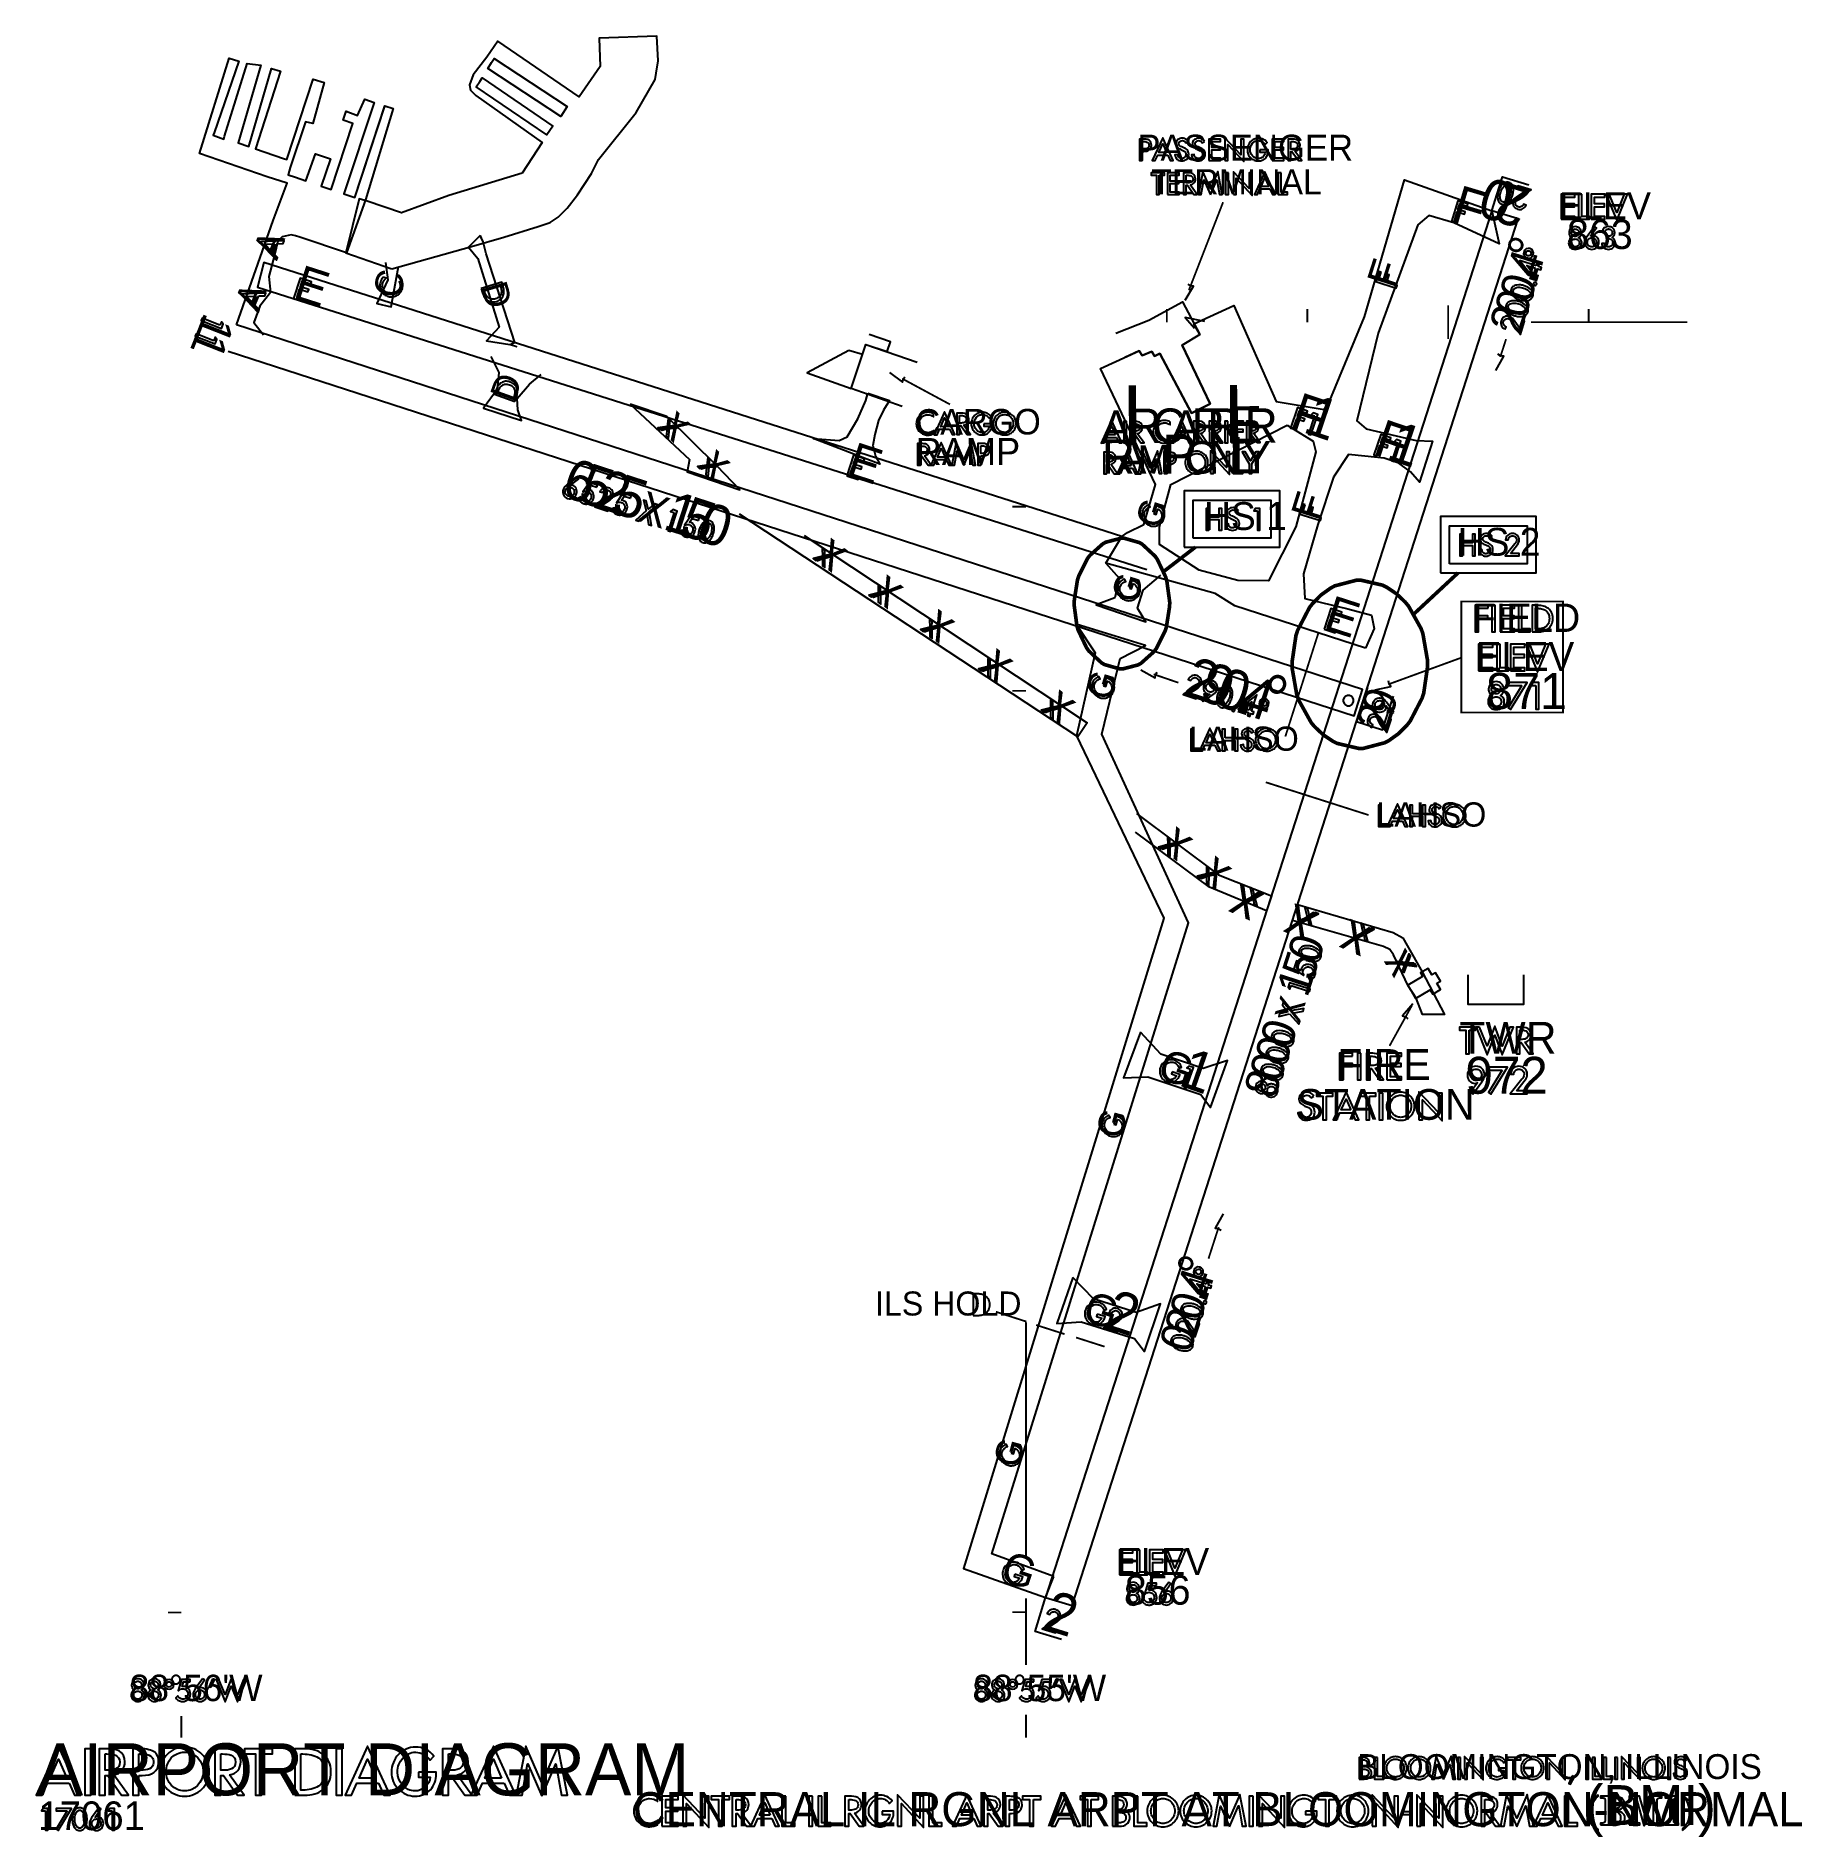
# Model space of a CAD drawing. Extents: x 0.25 to 5.47, y 0.33 to 5.65.
import ezdxf

# ---------------------------------------------------------------- set-up
doc = ezdxf.new("R2010")
doc.units = 0
doc.header["$MEASUREMENT"] = 0

msp = doc.modelspace()

# ---------------------------------------------------------------- texts
at = {"color": 0}
for s, height, p in [('PASSENGER', 0.0765211, (3.50336, 5.28281)), ('TERMINAL', 0.0744903, (3.54436, 5.18283)), ('ELEV', 0.0795753, (4.74817, 5.10983)), ('863', 0.0869287, (4.77217, 5.02185)), ('FIELD', 0.0838934, (4.49321, 3.89104)), ('ELEV', 0.0848813, (4.50321, 3.77606)), ('871', 0.106993, (4.53319, 3.66307)), ('LAHSO', 0.0715887, (3.65535, 3.5401)), ('LAHSO', 0.0715887, (4.20925, 3.31614)), ('TWR', 0.0942716, (4.45421, 2.64524)), ('FIRE', 0.0906922, (4.09328, 2.56825)), ('972', 0.108993, (4.47221, 2.52726)), ('STATION', 0.0907522, (3.97329, 2.45028)), ('ILS HOLD', 0.0709616, (2.7285, 1.87236)), ('ELEV', 0.0795753, (3.44338, 1.10649)), ('856', 0.0869287, (3.46637, 1.01851)), ("88°56'W", 0.0781035, (0.526851, 0.733551)), ("88°55'W", 0.0781035, (3.01844, 0.733551)), ('AIRPORT DIAGRAM', 0.153451, (0.252896, 0.455596)), ('BLOOMINGTON, ILLINOIS', 0.0734473, (4.15226, 0.503589)), ('(BMI)', 0.117639, (4.82728, 0.367858)), ('17061', 0.0848199, (0.256896, 0.352614)), ('CENTRAL IL RGNL ARPT AT BLOOMINGTON-NORMAL', 0.10051, (2.01297, 0.36436))]:
    msp.add_text(s, height=height, dxfattribs=at).set_placement(p)
for s, height, rotation, p in [('0', 0.120114, 162.433, (4.62333, 5.20964)), ('2', 0.120114, 162.433, (4.67018, 5.19483)), ('F', 0.111626, 343.232, (4.42522, 5.10483)), ('A', 0.077496, 67.5771, (0.960782, 4.98986)), ('°', 0.113725, 72.4079, (4.70004, 4.97678)), ('4', 0.097479, 72.4075, (4.68518, 4.9299)), ('E', 0.104104, 342.205, (1.00577, 4.87688)), ('C', 0.081209, 74.7086, (1.32172, 4.87088)), ('F', 0.090935, 72.2642, (4.26625, 4.90088)), ('0', 0.097479, 72.4075, (4.6629, 4.85954)), ('.', 0.162464, 72.4072, (4.67776, 4.90649)), ('A', 0.077497, 67.7662, (0.90679, 4.83589)), ('D', 0.077497, 286.704, (1.56368, 4.91088)), ('0', 0.097479, 72.4075, (4.64804, 4.81272)), ('2', 0.097479, 72.4075, (4.63318, 4.7659)), ('1', 0.097479, 248.497, (0.748815, 4.83689)), ('1', 0.097479, 248.497, (0.730797, 4.79117)), ('D', 0.077499, 70.2738, (1.66267, 4.56593)), ('I', 0.170488, 0.134912, (3.45718, 4.44908)), ('I', 0.170488, 0.134912, (3.75606, 4.44979)), ('F', 0.110763, 341.27, (3.95029, 4.49494)), ('1', 0.11953, 341.269, (3.98847, 4.48199)), ('x', 0.098586, 315.984, (2.0876, 4.49294)), ('CARGO', 0.0754588, 0.134324, (2.84807, 4.47333)), ('A', 0.096138, 0.134559, (3.39739, 4.44894)), ('R', 0.101388, 0.135112, (3.4769, 4.44914)), ('C', 0.101388, 0.135112, (3.54767, 4.44931)), ('A', 0.096138, 0.134559, (3.60389, 4.44943)), ('R', 0.101388, 0.135112, (3.66368, 4.44957)), ('R', 0.101388, 0.135112, (3.70986, 4.44968)), ('E', 0.107702, 0.133672, (3.77578, 4.44983)), ('R', 0.101388, 0.135112, (3.8201, 4.44994)), ('P', 0.115139, 0.135158, (3.57675, 4.35839)), ('F', 0.110763, 341.27, (4.19625, 4.41596)), ('1', 0.11953, 341.269, (4.23443, 4.403)), ('x', 0.098586, 315.984, (2.20458, 4.37896)), ('E', 0.104049, 342.072, (2.63951, 4.35396)), ('RAMP ', 0.0799721, 0.133319, (2.84829, 4.38335)), ('R', 0.101388, 0.135112, (3.39839, 4.35796)), ('A', 0.096138, 0.134559, (3.44457, 4.35807)), ('M', 0.084183, 0.136864, (3.50436, 4.35821)), ('O', 0.096138, 0.134559, (3.64342, 4.35854)), ('N', 0.096138, 0.134559, (3.71381, 4.35865)), ('L', 0.107702, 0.133672, (3.78062, 4.35886)), ('Y', 0.096138, 0.134559, (3.81337, 4.35894)), ('6', 0.119868, 341.936, (1.79765, 4.29397)), ('5', 0.119868, 341.936, (1.84724, 4.27782)), ('2', 0.119868, 341.936, (1.89683, 4.26165)), ('5', 0.119868, 341.936, (1.94643, 4.2455)), ('X', 0.093001, 341.937, (2.02222, 4.22072)), ('1', 0.119868, 341.936, (2.09771, 4.19611)), ('5', 0.119868, 341.936, (2.14731, 4.17996)), ('0', 0.119868, 341.936, (2.1969, 4.16379)), ('G', 0.077498, 72.6953, (3.57036, 4.19299)), ('F', 0.090935, 72.6954, (4.04228, 4.21399)), ('x', 0.10544, 322.534, (2.54653, 4.107)), ('x', 0.10544, 322.534, (2.7115, 3.99901)), ('G', 0.077498, 72.6953, (3.49837, 3.97303)), ('E', 0.104049, 342.072, (4.04928, 3.90104)), ('x', 0.10544, 322.534, (2.86347, 3.89704)), ('x', 0.10544, 322.534, (3.03544, 3.78106)), ('2', 0.119868, 341.936, (3.63435, 3.70707)), ('9', 0.119868, 341.936, (3.68107, 3.69185)), ('0', 0.119868, 341.936, (3.72779, 3.67663)), ('G', 0.077498, 72.6953, (3.42237, 3.68507)), ('4', 0.119868, 341.936, (3.79793, 3.65372)), ('°', 0.141711, 341.935, (3.84467, 3.63847)), ('9', 0.09748, 72.23, (4.25422, 3.63688)), ('x', 0.10544, 322.534, (3.22042, 3.65907)), ('.', 0.207243, 341.936, (3.77456, 3.66133)), ('2', 0.09748, 72.23, (4.23925, 3.59008)), ('x', 0.105237, 322.324, (3.56615, 3.25511)), ('x', 0.105237, 322.324, (3.68111, 3.16864)), ('x', 0.116547, 156.144, (3.87518, 3.11867)), ('x', 0.116547, 156.144, (4.03721, 3.05914)), ('x', 0.116547, 156.144, (4.20197, 3.01335)), ('0', 0.097481, 72.1911, (4.03665, 2.90808)), ('5', 0.097481, 72.1911, (4.02072, 2.85844)), ('x', 0.097482, 121.308, (4.32703, 2.90439)), ('1', 0.097481, 72.1911, (4.00479, 2.80879)), ('X', 0.077498, 72.1917, (3.9805, 2.73321)), ('0', 0.097481, 72.1911, (3.95607, 2.65724)), ('0', 0.097481, 72.1911, (3.94014, 2.60758)), ('G', 0.092587, 340.772, (3.55836, 2.57525)), ('1', 0.119269, 340.77, (3.621, 2.5534)), ('0', 0.097481, 72.1911, (3.92419, 2.55794)), ('8', 0.097481, 72.1911, (3.90826, 2.50831)), ('G', 0.077497, 74.836, (3.45437, 2.39128)), ('°', 0.113725, 72.4079, (3.72521, 1.96926)), ('4', 0.097479, 72.4075, (3.71035, 1.9224)), ('G', 0.093026, 342.016, (3.33739, 1.85836)), ('2', 0.119905, 342.016, (3.4005, 1.83789)), ('0', 0.097479, 72.4075, (3.68806, 1.85203)), ('.', 0.162464, 72.4072, (3.70292, 1.89897)), ('2', 0.097479, 72.4075, (3.67321, 1.80521)), ('0', 0.097479, 72.4075, (3.65835, 1.75839)), ('G', 0.077497, 74.836, (3.15143, 1.41944)), ('G', 0.093026, 342.016, (3.09443, 1.09049)), ('2', 0.120215, 342.645, (3.21842, 0.948517))]:
    msp.add_text(s, height=height, rotation=rotation, dxfattribs=at).set_placement(p)
at = {"color": 44}
for s, p in [('HS 1', (3.70033, 4.19199)), ('HS 2', (4.44921, 4.116))]:
    msp.add_text(s, height=0.0822074, dxfattribs=at).set_placement(p)

# ---------------------------------------------------------------- linework, layer by layer
at = {"color": 254}
for points in [[(1.30165, 4.96289), (1.53668, 5.02886), (1.63167, 5.05681), (1.73361, 5.08778), (1.76861, 5.09988), (1.79264, 5.11583), (1.81961, 5.14279), (1.84961, 5.18181), (1.89068, 5.24485), (1.91168, 5.28581), (2.02262, 5.42469), (2.07861, 5.52279), (2.08165, 5.54085), (2.08763, 5.57781), (2.08361, 5.65072), (1.91363, 5.64475), (1.91667, 5.56082), (1.8546, 5.47081), (1.61475, 5.63569), (1.58165, 5.58778), (1.54167, 5.53581), (1.53071, 5.50678), (1.53375, 5.49083), (1.54969, 5.47472), (1.74571, 5.33583), (1.68668, 5.24582), (1.46972, 5.17985), (1.3297, 5.1289), (1.22873, 5.16276), (1.2047, 5.16986), (1.16569, 5.01085), (1.30165, 4.96289)], [(0.842774, 4.7979), (0.950846, 5.10585), (0.991808, 5.21582), (0.932781, 5.23486), (0.732801, 5.30376), (0.820856, 5.58572), (0.849881, 5.57682), (0.776801, 5.36486), (0.773762, 5.35781), (0.80485, 5.34581), (0.806803, 5.35487), (0.873753, 5.56972), (0.914714, 5.56472), (0.847765, 5.33485), (0.878743, 5.32487), (0.945856, 5.55474), (0.972765, 5.54682), (0.898762, 5.31776), (0.981825, 5.28874), (0.990831, 5.28581), (1.06874, 5.52376), (1.10178, 5.51372), (1.06776, 5.39279), (1.04682, 5.39779), (1.00081, 5.26281), (0.997775, 5.25179), (0.994738, 5.24083), (1.01682, 5.23389), (1.0478, 5.22276), (1.07568, 5.30279), (1.11974, 5.28776), (1.09277, 5.20779), (1.1218, 5.19775), (1.18571, 5.39279), (1.15777, 5.40181), (1.16683, 5.42876), (1.19971, 5.41585), (1.22179, 5.46376), (1.24875, 5.45469), (1.15972, 5.18485), (1.19179, 5.17389), (1.28071, 5.44472), (1.30572, 5.43679), (1.22374, 5.16683), (1.16775, 5.01085), (1.02973, 5.05681), (1.01682, 5.06082), (1.00374, 5.06392), (0.977756, 5.05794), (0.964735, 5.04486), (0.954699, 5.0039), (0.937771, 4.94081), (0.942762, 4.8929), (0.911783, 4.85292), (0.893772, 4.80485), (0.922797, 4.7679)], [(1.59571, 5.57275), (1.60362, 5.58475), (1.81961, 5.44276), (1.80067, 5.41276), (1.58475, 5.55474), (1.59571, 5.57275)], [(1.56168, 5.51682), (1.56765, 5.52681), (1.77669, 5.38487), (1.7596, 5.35872), (1.55067, 5.50082), (1.56168, 5.51682)], [(4.17725, 3.84304), (3.79139, 3.96804), (3.73335, 4.00401), (3.41043, 4.09403), (3.45736, 4.17307), (3.47428, 4.185), (3.52235, 4.20806), (3.55637, 4.32596), (3.39442, 4.66889), (3.50836, 4.72097), (3.51736, 4.70692), (3.54639, 4.71892), (3.55431, 4.70486), (3.56928, 4.71289), (3.66336, 4.53694), (3.71832, 4.56489), (3.63525, 4.7379), (3.68733, 4.76888), (3.67031, 4.80083), (3.78836, 4.85487), (3.91336, 4.57194), (4.05528, 4.5479), (4.07124, 4.57487), (4.17432, 4.82194), (4.29221, 5.22586), (4.55013, 5.13487), (4.57221, 5.03678), (4.43821, 5.0989), (4.36415, 5.12082), (4.33128, 5.09278), (4.21431, 4.77289), (4.15126, 4.51389), (4.17931, 4.491), (4.32622, 4.45594), (4.37528, 4.45389), (4.33626, 4.3329), (4.31028, 4.36404), (4.27528, 4.38889), (4.23221, 4.40386), (4.17529, 4.41), (4.12722, 4.41499), (4.08225, 4.34793), (4.03624, 4.20806), (3.99431, 4.06304), (3.99832, 3.99001), (4.12528, 3.95904), (4.19428, 3.94097), (4.20221, 3.90099), (4.17725, 3.84304)], [(4.62819, 5.11083), (4.55013, 5.13487), (4.58128, 5.23486), (4.65918, 5.21083)], [(1.56267, 5.06179), (1.52761, 5.02681), (1.55572, 4.99387), (1.6186, 4.79085), (1.58068, 4.75082), (1.64974, 4.73986), (1.66471, 4.74582), (1.57969, 5.00792), (1.57069, 5.04292), (1.56267, 5.06179)], [(3.45736, 4.17307), (0.923774, 4.98182), (0.904731, 4.9089), (3.53142, 4.07497)], [(1.28277, 4.98182), (1.28971, 4.93083), (1.25667, 4.86083), (1.2997, 4.85086), (1.32069, 4.96983)], [(3.70236, 4.80794), (3.64432, 4.81988), (3.67236, 4.78792)], [(2.80849, 4.55697), (2.6575, 4.60986), (2.70156, 4.73986), (2.85249, 4.68793)], [(1.59358, 4.70389), (1.61763, 4.65696), (1.61263, 4.60693), (1.57167, 4.55192), (1.68474, 4.51497), (1.67361, 4.54693), (1.67165, 4.57986), (1.70762, 4.62294), (1.74263, 4.65099)], [(2.70751, 4.59597), (2.77154, 4.57487), (2.75347, 4.54596), (2.7385, 4.51497), (2.72749, 4.4739), (2.72151, 4.44194), (2.72944, 4.41), (2.74251, 4.38596), (2.54557, 4.46197), (2.6225, 4.45594), (2.64654, 4.46696), (2.67751, 4.52001), (2.70156, 4.57487), (2.70751, 4.59597)], [(2.00553, 4.56392), (2.18056, 4.40001), (2.17361, 4.36404), (2.32958, 4.31099), (2.26264, 4.38097), (2.11361, 4.52696), (2.00553, 4.56392)], [(2.51958, 4.176), (3.35542, 3.62207), (3.32736, 3.58111), (2.32861, 4.23904)], [(3.41043, 4.09403), (3.44943, 4.05003), (3.43642, 3.99208), (3.3814, 3.97097), (3.52832, 3.92096), (3.50331, 3.96099), (3.5204, 4.01406), (3.57237, 4.05903)], [(3.2564, 1.10151), (3.07346, 1.16846), (3.65429, 3.03222), (3.39833, 3.58903), (3.45236, 3.81207), (3.52735, 3.85113), (3.32237, 3.91401), (3.37831, 3.82904), (3.32335, 3.58404), (3.58138, 3.04611), (2.98942, 1.12554), (3.23236, 1.03944), (3.2564, 1.10151)], [(4.18261, 3.7264), (4.15056, 3.62625), (4.22721, 3.60151), (4.25944, 3.70167)], [(3.50108, 3.35514), (3.74322, 3.17378), (3.89903, 3.11128), (3.88499, 3.06739), (3.71625, 3.13764), (3.49724, 3.30012)], [(3.97667, 3.08583), (4.25874, 3.00375), (4.28711, 2.98719), (4.3004, 2.96528), (4.34392, 2.88683), (4.41069, 2.76112), (4.34571, 2.76112), (4.32622, 2.80985), (4.30279, 2.84597), (4.26014, 2.93696), (4.24875, 2.95335), (4.22999, 2.96164), (3.96137, 3.03874)], [(3.51238, 2.70915), (3.46235, 2.57433), (3.53429, 2.57721), (3.69026, 2.52528), (3.71929, 2.48628), (3.76932, 2.62528), (3.69737, 2.60221), (3.57237, 2.64432), (3.51238, 2.70915)], [(3.31233, 1.98432), (3.2654, 1.84831), (3.33735, 1.85335), (3.49431, 1.80447), (3.52431, 1.76639), (3.5714, 1.90642), (3.49929, 1.8814), (3.37332, 1.92139), (3.31233, 1.98432)], [(3.27946, 0.915582), (3.20139, 0.939561), (3.23236, 1.03944), (3.31044, 1.01557)]]:
    msp.add_lwpolyline(points, dxfattribs=at)
at = {"color": 0}
for points in [[(1.60362, 5.58475), (1.81961, 5.44276), (1.80067, 5.41276), (1.58475, 5.55474)], [(0.849881, 5.57682), (0.776801, 5.36486), (0.773762, 5.35781), (0.80485, 5.34581), (0.806803, 5.35487), (0.873753, 5.56972)], [(0.914714, 5.56472), (0.847765, 5.33485), (0.878743, 5.32487), (0.945856, 5.55474)], [(1.56765, 5.52681), (1.77669, 5.38487), (1.7596, 5.35872), (1.55067, 5.50082)], [(1.24875, 5.45469), (1.15972, 5.18485), (1.19179, 5.17389), (1.28071, 5.44374)], [(3.51753, 5.31), (3.52225, 5.31), (3.52681, 5.31028), (3.53097, 5.31099), (3.53489, 5.31233), (3.53819, 5.31418), (3.54085, 5.31668), (3.54292, 5.31988), (3.54372, 5.32183), (3.54432, 5.32374), (3.5446, 5.32596), (3.54471, 5.32835), (3.54443, 5.33251), (3.54346, 5.3361), (3.54183, 5.33919), (3.53928, 5.34179), (3.53765, 5.34293), (3.53581, 5.34392), (3.53375, 5.34472), (3.53125, 5.34543), (3.5286, 5.34581), (3.52572, 5.34625), (3.52235, 5.34651), (3.51878, 5.34651), (3.50933, 5.34651), (3.50933, 5.28276), (3.51753, 5.28276), (3.51753, 5.31)], [(3.51753, 5.33946), (3.51975, 5.33946), (3.52279, 5.33946), (3.52599, 5.33919), (3.52886, 5.3386), (3.53168, 5.33762), (3.53401, 5.33626), (3.53597, 5.33442), (3.53668, 5.33317), (3.53722, 5.33182), (3.53749, 5.33029), (3.53765, 5.32844), (3.53749, 5.32682), (3.53722, 5.32514), (3.53668, 5.32374), (3.53614, 5.32249), (3.53429, 5.32053), (3.53207, 5.31901), (3.52929, 5.31803), (3.52636, 5.31749), (3.52333, 5.31706), (3.52013, 5.31706), (3.51753, 5.31706), (3.51753, 5.33946)], [(3.59278, 5.29932), (3.60015, 5.28276), (3.60872, 5.28276), (3.57807, 5.34988), (3.54719, 5.28276), (3.55583, 5.28276), (3.56321, 5.29932), (3.59278, 5.29932)], [(3.58946, 5.30637), (3.56651, 5.30637), (3.57807, 5.33236), (3.58946, 5.30637)], [(3.65294, 5.33957), (3.65136, 5.34179), (3.64974, 5.34358), (3.64789, 5.34526), (3.64583, 5.34651), (3.64361, 5.34765), (3.64128, 5.34831), (3.63889, 5.34874), (3.63624, 5.3489), (3.63265, 5.34864), (3.62918, 5.34793), (3.62597, 5.34651), (3.62304, 5.34472), (3.62071, 5.34233), (3.61876, 5.33957), (3.61762, 5.33626), (3.61724, 5.33251), (3.61751, 5.32932), (3.61833, 5.32656), (3.61974, 5.32417), (3.62153, 5.32194), (3.62358, 5.32015), (3.62597, 5.31863), (3.62864, 5.31722), (3.6314, 5.31581), (3.63569, 5.31401), (3.63971, 5.31207), (3.64318, 5.30957), (3.64475, 5.30794), (3.64567, 5.3061), (3.64638, 5.30404), (3.64665, 5.30154), (3.64654, 5.29904), (3.64583, 5.29665), (3.64475, 5.29443), (3.64333, 5.29249), (3.64165, 5.29096), (3.63971, 5.28971), (3.63737, 5.28901), (3.63499, 5.28874), (3.63249, 5.2889), (3.63015, 5.28961), (3.62804, 5.29069), (3.62608, 5.29221), (3.62457, 5.29406), (3.62349, 5.29611), (3.62278, 5.29861), (3.6225, 5.30111), (3.61431, 5.29943), (3.61513, 5.29568), (3.61654, 5.29221), (3.61849, 5.28917), (3.62099, 5.28651), (3.62375, 5.28444), (3.62696, 5.28293), (3.63053, 5.28196), (3.63433, 5.28168), (3.63846, 5.28196), (3.64236, 5.28304), (3.64583, 5.28472), (3.64887, 5.28711), (3.65136, 5.28999), (3.65332, 5.29335), (3.65457, 5.29719), (3.655, 5.30154), (3.65457, 5.30539), (3.65375, 5.30875), (3.65224, 5.31168), (3.65028, 5.31418), (3.64789, 5.3164), (3.64513, 5.31819), (3.64208, 5.31988), (3.63889, 5.32124), (3.63433, 5.32319), (3.63124, 5.3246), (3.62831, 5.32656), (3.62722, 5.32781), (3.62625, 5.32915), (3.62571, 5.33068), (3.62543, 5.33251), (3.62571, 5.33458), (3.62642, 5.33637), (3.6275, 5.33806), (3.6289, 5.33931), (3.63222, 5.34125), (3.63612, 5.34179), (3.63932, 5.34153), (3.64208, 5.34028), (3.64432, 5.33832), (3.64626, 5.33572), (3.65294, 5.33957)], [(3.70156, 5.33957), (3.69997, 5.34179), (3.69835, 5.34358), (3.6965, 5.34526), (3.69461, 5.34651), (3.69239, 5.34765), (3.69, 5.34831), (3.6875, 5.34874), (3.68485, 5.3489), (3.68126, 5.34864), (3.6779, 5.34793), (3.67458, 5.34651), (3.67182, 5.34472), (3.66932, 5.34233), (3.66749, 5.33957), (3.66624, 5.33626), (3.66585, 5.33251), (3.66612, 5.32932), (3.6671, 5.32656), (3.66835, 5.32417), (3.67014, 5.32194), (3.67236, 5.32015), (3.67469, 5.31863), (3.67736, 5.31722), (3.68001, 5.31581), (3.68446, 5.31401), (3.68847, 5.31207), (3.69194, 5.30957), (3.69336, 5.30794), (3.69444, 5.3061), (3.69515, 5.30404), (3.69542, 5.30154), (3.69515, 5.29904), (3.69444, 5.29665), (3.69347, 5.29443), (3.69206, 5.29249), (3.69026, 5.29096), (3.68832, 5.28971), (3.68608, 5.28901), (3.6836, 5.28874), (3.6811, 5.2889), (3.67876, 5.28961), (3.67665, 5.29069), (3.67486, 5.29221), (3.67333, 5.29406), (3.6721, 5.29611), (3.67139, 5.29861), (3.67122, 5.30111), (3.66292, 5.29943), (3.66374, 5.29568), (3.66515, 5.29221), (3.6671, 5.28917), (3.6696, 5.28651), (3.67253, 5.28444), (3.67567, 5.28293), (3.67914, 5.28196), (3.68294, 5.28168), (3.68707, 5.28196), (3.69097, 5.28304), (3.69444, 5.28472), (3.69749, 5.28711), (3.70014, 5.28999), (3.70193, 5.29335), (3.70318, 5.29719), (3.70361, 5.30154), (3.70335, 5.30539), (3.70236, 5.30875), (3.70096, 5.31168), (3.699, 5.31418), (3.69667, 5.3164), (3.6939, 5.31819), (3.69081, 5.31988), (3.6875, 5.32124), (3.68294, 5.32319), (3.67985, 5.3246), (3.67708, 5.32656), (3.67583, 5.32781), (3.67486, 5.32915), (3.67432, 5.33068), (3.67404, 5.33251), (3.67432, 5.33458), (3.67503, 5.33637), (3.67611, 5.33806), (3.67751, 5.33931), (3.68099, 5.34125), (3.68474, 5.34179), (3.68804, 5.34153), (3.69069, 5.34028), (3.69303, 5.33832), (3.69499, 5.33572), (3.70156, 5.33957)], [(3.71446, 5.28276), (3.74918, 5.28276), (3.74918, 5.28988), (3.72276, 5.28988), (3.72276, 5.31472), (3.74849, 5.31472), (3.74849, 5.32183), (3.72276, 5.32183), (3.72276, 5.33946), (3.74918, 5.33946), (3.74918, 5.34651), (3.71446, 5.34651), (3.71446, 5.28276)], [(3.76183, 5.28276), (3.77013, 5.28276), (3.77013, 5.33083), (3.81739, 5.28017), (3.81739, 5.34651), (3.80903, 5.34651), (3.80903, 5.30003), (3.76183, 5.34972), (3.76183, 5.28276)], [(3.86501, 5.31472), (3.86501, 5.30761), (3.88124, 5.30761), (3.88053, 5.30376), (3.87918, 5.30029), (3.87706, 5.2971), (3.87446, 5.29432), (3.87136, 5.29194), (3.86789, 5.29015), (3.86431, 5.28901), (3.86068, 5.28874), (3.85818, 5.2889), (3.85568, 5.28928), (3.85335, 5.28999), (3.85113, 5.29085), (3.84694, 5.29346), (3.84347, 5.29665), (3.84044, 5.30057), (3.83822, 5.30501), (3.83681, 5.30957), (3.83626, 5.31456), (3.83637, 5.31739), (3.83681, 5.31999), (3.83735, 5.32264), (3.83822, 5.32514), (3.84056, 5.32986), (3.84358, 5.33388), (3.84722, 5.33724), (3.85151, 5.33974), (3.85374, 5.34071), (3.85622, 5.34125), (3.85872, 5.34169), (3.86139, 5.34179), (3.86415, 5.34169), (3.86697, 5.3411), (3.86974, 5.34011), (3.87235, 5.33886), (3.87483, 5.33724), (3.87706, 5.33539), (3.87918, 5.33317), (3.88097, 5.33083), (3.88624, 5.33653), (3.8839, 5.33931), (3.88124, 5.34179), (3.87819, 5.34403), (3.875, 5.34581), (3.87169, 5.34706), (3.86822, 5.34819), (3.86458, 5.34874), (3.86094, 5.3489), (3.85764, 5.34874), (3.85444, 5.34819), (3.85124, 5.34739), (3.84819, 5.34625), (3.84543, 5.34483), (3.84267, 5.34304), (3.84011, 5.3411), (3.83778, 5.33886), (3.83556, 5.33637), (3.83376, 5.33376), (3.83208, 5.33094), (3.83068, 5.3279), (3.82958, 5.32471), (3.82878, 5.3214), (3.82818, 5.31793), (3.82807, 5.31429), (3.82818, 5.31108), (3.82878, 5.30794), (3.82943, 5.30474), (3.83057, 5.30181), (3.83192, 5.29904), (3.83361, 5.29622), (3.83539, 5.29372), (3.83751, 5.29139), (3.83985, 5.28928), (3.84233, 5.28738), (3.845, 5.28569), (3.84776, 5.28429), (3.85069, 5.28321), (3.85374, 5.28233), (3.85693, 5.28179), (3.86014, 5.28168), (3.86333, 5.28179), (3.86654, 5.28222), (3.86947, 5.28293), (3.87207, 5.28401), (3.87472, 5.28526), (3.87706, 5.28668), (3.87929, 5.28847), (3.8814, 5.29042), (3.88319, 5.29249), (3.88487, 5.29486), (3.88624, 5.29753), (3.88737, 5.30013), (3.88818, 5.3029), (3.88889, 5.30599), (3.88932, 5.30903), (3.88943, 5.31222), (3.88943, 5.31472), (3.86501, 5.31472)], [(3.90099, 5.28276), (3.93571, 5.28276), (3.93571, 5.28988), (3.90918, 5.28988), (3.90918, 5.31472), (3.93485, 5.31472), (3.93485, 5.32183), (3.90918, 5.32183), (3.90918, 5.33946), (3.93571, 5.33946), (3.93571, 5.34651), (3.90099, 5.34651), (3.90099, 5.28276)], [(3.96847, 5.31082), (3.97179, 5.31153), (3.97488, 5.31278), (3.97738, 5.31456), (3.9796, 5.31694), (3.98139, 5.31944), (3.98264, 5.32237), (3.98346, 5.32542), (3.98361, 5.32878), (3.98318, 5.33306), (3.98156, 5.33724), (3.979, 5.34082), (3.97569, 5.34358), (3.97151, 5.34526), (3.96724, 5.34625), (3.96262, 5.34651), (3.95817, 5.34651), (3.94819, 5.34651), (3.94819, 5.28276), (3.95654, 5.28276), (3.95654, 5.31), (3.95985, 5.31), (3.979, 5.28276), (3.9885, 5.28276), (3.96847, 5.31082)], [(3.95654, 5.33946), (3.95876, 5.33946), (3.96181, 5.33946), (3.96485, 5.33919), (3.96793, 5.3386), (3.97071, 5.33762), (3.97304, 5.33626), (3.97499, 5.33415), (3.97613, 5.33165), (3.97651, 5.32844), (3.97624, 5.32514), (3.97499, 5.32249), (3.97331, 5.32042), (3.97097, 5.31901), (3.96832, 5.31803), (3.96544, 5.31749), (3.96224, 5.31706), (3.95915, 5.31706), (3.95654, 5.31706), (3.95654, 5.33946)], [(3.56793, 5.23958), (3.58317, 5.23958), (3.58317, 5.24669), (3.54443, 5.24669), (3.54443, 5.23958), (3.55974, 5.23958), (3.55974, 5.18278), (3.56793, 5.18278), (3.56793, 5.23958)], [(3.59207, 5.18278), (3.62679, 5.18278), (3.62679, 5.18989), (3.60026, 5.18989), (3.60026, 5.21474), (3.62597, 5.21474), (3.62597, 5.22179), (3.60026, 5.22179), (3.60026, 5.23958), (3.62679, 5.23958), (3.62679, 5.24669), (3.59207, 5.24669), (3.59207, 5.18278)], [(3.65956, 5.21083), (3.66292, 5.21153), (3.66596, 5.21289), (3.66846, 5.21474), (3.67068, 5.21696), (3.67253, 5.21946), (3.67378, 5.22239), (3.67458, 5.22542), (3.67469, 5.22874), (3.67432, 5.23318), (3.67264, 5.23719), (3.67014, 5.24083), (3.66683, 5.2436), (3.66265, 5.24528), (3.65831, 5.24625), (3.65375, 5.24653), (3.64931, 5.24669), (3.63932, 5.24669), (3.63932, 5.18278), (3.64762, 5.18278), (3.64762, 5.21001), (3.65099, 5.21001), (3.67014, 5.18278), (3.67958, 5.18278), (3.65956, 5.21083)], [(3.64762, 5.23958), (3.64985, 5.23958), (3.65294, 5.23942), (3.65597, 5.23915), (3.65901, 5.23861), (3.66178, 5.23763), (3.66417, 5.23628), (3.66612, 5.23432), (3.66721, 5.23167), (3.66764, 5.22846), (3.66737, 5.22515), (3.66612, 5.2225), (3.66444, 5.22054), (3.66211, 5.21903), (3.65944, 5.21804), (3.65653, 5.2175), (3.65332, 5.21724), (3.65028, 5.21707), (3.64762, 5.21707), (3.64762, 5.23958)], [(3.71892, 5.18164), (3.73807, 5.22597), (3.73817, 5.22597), (3.74571, 5.18278), (3.75401, 5.18278), (3.74083, 5.25028), (3.71892, 5.19971), (3.69683, 5.25028), (3.68375, 5.18278), (3.69194, 5.18278), (3.69943, 5.22569), (3.6996, 5.22569), (3.71892, 5.18164)], [(3.77225, 5.24669), (3.76389, 5.24669), (3.76389, 5.18278), (3.77225, 5.18278), (3.77225, 5.24669)], [(3.78668, 5.18278), (3.79486, 5.18278), (3.79486, 5.23085), (3.84224, 5.18012), (3.84224, 5.24669), (3.83388, 5.24669), (3.83388, 5.19997), (3.78668, 5.24972), (3.78668, 5.18278)], [(3.89486, 5.19933), (3.90207, 5.18278), (3.91069, 5.18278), (3.87999, 5.24983), (3.84928, 5.18278), (3.85792, 5.18278), (3.86529, 5.19933), (3.89486, 5.19933)], [(3.89154, 5.20638), (3.8686, 5.20638), (3.87999, 5.23236), (3.89154, 5.20638)], [(3.92751, 5.24669), (3.91917, 5.24669), (3.91917, 5.18278), (3.94694, 5.18278), (3.94694, 5.18989), (3.92751, 5.18989), (3.92751, 5.24669)], [(4.60053, 5.21804), (4.59765, 5.21875), (4.59483, 5.21892), (4.59224, 5.21858), (4.58974, 5.21804), (4.58724, 5.21696), (4.58501, 5.21556), (4.58279, 5.21386), (4.58068, 5.21197), (4.5771, 5.20763), (4.57389, 5.20281), (4.57264, 5.20014), (4.5715, 5.19764), (4.57042, 5.19515), (4.56961, 5.19276), (4.5689, 5.19026), (4.56836, 5.18767), (4.56776, 5.18485), (4.56739, 5.18207), (4.56706, 5.17626), (4.56749, 5.17042), (4.56803, 5.16764), (4.5689, 5.16499), (4.56999, 5.16265), (4.5714, 5.16026), (4.57308, 5.15831), (4.57514, 5.15653), (4.57747, 5.155), (4.58029, 5.15386), (4.58317, 5.15321), (4.58599, 5.15306), (4.5886, 5.15332), (4.59125, 5.15403), (4.59358, 5.15517), (4.59597, 5.15653), (4.59819, 5.15821), (4.60015, 5.16015), (4.60389, 5.16461), (4.60693, 5.1696), (4.60835, 5.1721), (4.60943, 5.17458), (4.6104, 5.17708), (4.61128, 5.17958), (4.61208, 5.18207), (4.61263, 5.18457), (4.61317, 5.18733), (4.6135, 5.19015), (4.61376, 5.19596), (4.61333, 5.20167), (4.61279, 5.20443), (4.61193, 5.20708), (4.61083, 5.20942), (4.60943, 5.21181), (4.60781, 5.21376), (4.60568, 5.21556), (4.60335, 5.21696), (4.60053, 5.21804)], [(4.47721, 5.14833), (4.47933, 5.15517), (4.44933, 5.16417), (4.43083, 5.10319), (4.43875, 5.10069), (4.44808, 5.13124), (4.46929, 5.12483), (4.4714, 5.13167), (4.44997, 5.13807), (4.45514, 5.155), (4.47721, 5.14833)], [(4.58236, 5.16069), (4.58057, 5.16151), (4.57889, 5.16265), (4.57747, 5.16401), (4.57639, 5.16558), (4.57497, 5.16943), (4.57433, 5.17378), (4.57417, 5.17833), (4.5746, 5.18278), (4.57542, 5.18696), (4.57639, 5.19054), (4.57764, 5.19401), (4.57943, 5.19792), (4.58165, 5.20182), (4.58431, 5.2054), (4.58735, 5.2085), (4.59071, 5.21072), (4.5925, 5.21137), (4.59446, 5.21181), (4.5964, 5.21181), (4.59847, 5.21137), (4.60042, 5.21056), (4.60194, 5.20942), (4.60335, 5.20806), (4.60444, 5.20638), (4.60596, 5.20264), (4.60667, 5.19835), (4.60667, 5.1939), (4.60622, 5.18929), (4.60558, 5.18511), (4.6046, 5.18164), (4.60319, 5.17817), (4.60151, 5.17432), (4.59928, 5.17042), (4.59651, 5.16667), (4.59347, 5.16347), (4.59011, 5.16124), (4.58832, 5.16054), (4.58637, 5.16026), (4.58442, 5.16026), (4.58236, 5.16069)], [(4.64931, 5.19401), (4.62153, 5.17513), (4.61887, 5.1729), (4.61654, 5.17014), (4.61458, 5.1671), (4.61317, 5.16363), (4.61236, 5.15956), (4.61236, 5.15571), (4.61307, 5.15207), (4.61458, 5.1486), (4.61664, 5.14567), (4.61931, 5.14307), (4.6225, 5.14094), (4.62608, 5.13932), (4.63026, 5.13846), (4.63417, 5.13835), (4.63781, 5.13872), (4.64111, 5.13997), (4.64415, 5.14193), (4.64692, 5.14458), (4.64931, 5.14762), (4.65126, 5.15136), (4.64378, 5.15386), (4.64264, 5.15169), (4.64111, 5.14974), (4.63943, 5.14822), (4.63747, 5.14692), (4.63525, 5.14611), (4.63303, 5.14567), (4.63069, 5.14567), (4.62831, 5.14611), (4.62608, 5.14708), (4.62403, 5.14849), (4.62235, 5.15028), (4.6211, 5.15235), (4.62011, 5.15457), (4.61957, 5.15696), (4.61957, 5.15944), (4.62011, 5.16178), (4.62153, 5.16471), (4.62375, 5.16721), (4.62642, 5.16943), (4.62901, 5.17139), (4.66639, 5.19613), (4.62739, 5.20833), (4.62528, 5.20167), (4.64931, 5.19401)], [(4.75499, 5.10986), (4.79497, 5.10986), (4.79497, 5.11806), (4.7646, 5.11806), (4.7646, 5.14665), (4.79417, 5.14665), (4.79417, 5.15483), (4.7646, 5.15483), (4.7646, 5.17529), (4.79497, 5.17529), (4.79497, 5.18349), (4.75499, 5.18349), (4.75499, 5.10986)], [(4.81569, 5.18349), (4.8061, 5.18349), (4.8061, 5.10986), (4.83822, 5.10986), (4.83822, 5.11806), (4.81569, 5.11806), (4.81569, 5.18349)], [(4.84392, 5.10986), (4.884, 5.10986), (4.884, 5.11806), (4.85346, 5.11806), (4.85346, 5.14665), (4.88303, 5.14665), (4.88303, 5.15483), (4.85346, 5.15483), (4.85346, 5.17529), (4.884, 5.17529), (4.884, 5.18349), (4.84392, 5.18349), (4.84392, 5.10986)], [(4.89692, 5.18349), (4.88683, 5.18349), (4.91889, 5.10612), (4.95096, 5.18349), (4.94081, 5.18349), (4.91889, 5.12929), (4.89692, 5.18349)], [(3.31044, 1.01557), (4.62819, 5.11083), (4.55013, 5.13487), (3.23236, 1.03944)], [(4.77696, 5.03961), (4.77724, 5.03543), (4.77832, 5.03168), (4.78017, 5.02849), (4.7825, 5.02572), (4.78543, 5.0236), (4.78874, 5.02192), (4.79237, 5.021), (4.79639, 5.02067), (4.80029, 5.021), (4.80404, 5.02192), (4.80735, 5.0236), (4.81011, 5.02572), (4.8125, 5.02849), (4.81429, 5.03168), (4.81543, 5.03543), (4.81581, 5.03961), (4.81569, 5.0421), (4.81526, 5.04443), (4.81446, 5.04665), (4.81347, 5.04889), (4.81207, 5.05067), (4.81044, 5.05236), (4.80849, 5.05376), (4.80626, 5.05485), (4.80985, 5.05751), (4.8125, 5.06099), (4.81347, 5.06293), (4.81418, 5.065), (4.81456, 5.06722), (4.81472, 5.06961), (4.81429, 5.07346), (4.81332, 5.07693), (4.81168, 5.08014), (4.80946, 5.08279), (4.80681, 5.08501), (4.8036, 5.08664), (4.80013, 5.08762), (4.79639, 5.08806), (4.79249, 5.08762), (4.78901, 5.08664), (4.78597, 5.08501), (4.78331, 5.08279), (4.78108, 5.08014), (4.77946, 5.07693), (4.77849, 5.07346), (4.77806, 5.06961), (4.77821, 5.06722), (4.7786, 5.065), (4.77929, 5.06293), (4.78017, 5.06099), (4.78276, 5.05751), (4.78614, 5.05485), (4.78401, 5.05376), (4.78207, 5.05236), (4.78054, 5.05067), (4.77929, 5.04889), (4.77821, 5.04665), (4.7775, 5.04443), (4.77707, 5.0421), (4.77696, 5.03961)], [(4.79639, 5.08094), (4.79861, 5.08068), (4.80067, 5.08003), (4.80251, 5.07904), (4.80414, 5.07764), (4.80556, 5.07596), (4.80664, 5.074), (4.80735, 5.07194), (4.80761, 5.06961), (4.80735, 5.06765), (4.80664, 5.06569), (4.80556, 5.06375), (4.80404, 5.06207), (4.80236, 5.06054), (4.8004, 5.05946), (4.79844, 5.05875), (4.79639, 5.05849), (4.79432, 5.05875), (4.79221, 5.05946), (4.79042, 5.06054), (4.78874, 5.06207), (4.78722, 5.06375), (4.78614, 5.06569), (4.78543, 5.06765), (4.78515, 5.06961), (4.78543, 5.07194), (4.78614, 5.074), (4.78711, 5.07596), (4.78847, 5.07764), (4.79015, 5.07904), (4.7921, 5.08003), (4.79417, 5.08068), (4.79639, 5.08094)], [(4.85308, 5.08806), (4.83128, 5.05832), (4.82889, 5.05447), (4.82682, 5.0504), (4.82596, 5.04818), (4.82542, 5.04596), (4.82497, 5.04362), (4.82487, 5.04124), (4.82531, 5.03711), (4.82656, 5.03321), (4.82844, 5.02974), (4.83111, 5.02669), (4.83415, 5.02414), (4.83778, 5.02225), (4.84153, 5.02111), (4.84554, 5.02067), (4.84988, 5.02111), (4.85374, 5.02235), (4.85721, 5.02431), (4.86029, 5.02681), (4.86279, 5.03), (4.86458, 5.03347), (4.86583, 5.03749), (4.86626, 5.04183), (4.86583, 5.04568), (4.86486, 5.04943), (4.86333, 5.05279), (4.86111, 5.05583), (4.85861, 5.05832), (4.85558, 5.06028), (4.85211, 5.06153), (4.84819, 5.06196), (4.845, 5.06168), (4.84196, 5.06054), (4.84179, 5.06071), (4.85889, 5.08458), (4.85308, 5.08806)], [(4.84554, 5.02778), (4.84293, 5.02806), (4.84028, 5.02886), (4.83806, 5.03017), (4.83599, 5.03179), (4.83431, 5.03375), (4.83306, 5.03614), (4.83225, 5.03874), (4.83192, 5.04139), (4.83225, 5.04406), (4.83306, 5.04656), (4.83442, 5.04878), (4.8361, 5.05083), (4.83822, 5.05251), (4.84044, 5.05376), (4.84293, 5.05458), (4.84554, 5.05485), (4.84804, 5.05474), (4.85053, 5.05387), (4.85275, 5.05263), (4.85487, 5.051), (4.85667, 5.04889), (4.85792, 5.04656), (4.85872, 5.04389), (4.85915, 5.04096), (4.85889, 5.03836), (4.85807, 5.03581), (4.85667, 5.03364), (4.85499, 5.03168), (4.85292, 5.03), (4.85069, 5.02875), (4.84819, 5.02806), (4.84554, 5.02778)], [(4.89361, 5.05251), (4.89638, 5.05251), (4.89903, 5.05208), (4.90136, 5.05111), (4.90332, 5.04969), (4.90483, 5.0479), (4.90608, 5.04568), (4.90679, 5.04308), (4.90707, 5.04025), (4.90679, 5.03776), (4.90625, 5.03543), (4.90517, 5.03321), (4.9036, 5.03142), (4.90181, 5.02983), (4.89974, 5.02875), (4.89735, 5.02806), (4.89486, 5.02778), (4.89264, 5.02794), (4.8904, 5.02849), (4.88846, 5.02929), (4.88667, 5.03043), (4.88514, 5.03196), (4.8839, 5.03364), (4.88292, 5.03569), (4.88249, 5.03792), (4.87472, 5.03792), (4.87528, 5.03418), (4.87651, 5.03082), (4.87847, 5.02778), (4.88086, 5.02528), (4.88374, 5.02333), (4.8871, 5.02192), (4.89057, 5.021), (4.89432, 5.02067), (4.89849, 5.021), (4.90224, 5.02192), (4.90554, 5.0236), (4.90847, 5.02582), (4.91081, 5.0286), (4.91265, 5.03196), (4.91374, 5.03569), (4.91417, 5.03988), (4.91401, 5.04237), (4.91374, 5.04486), (4.91303, 5.0471), (4.91211, 5.04932), (4.91097, 5.05126), (4.90944, 5.05306), (4.90776, 5.05458), (4.90571, 5.05599), (4.9089, 5.05875), (4.91114, 5.06207), (4.91194, 5.06401), (4.91249, 5.06614), (4.91292, 5.06836), (4.91303, 5.07053), (4.91265, 5.07443), (4.91168, 5.0779), (4.91, 5.08083), (4.90793, 5.08333), (4.90517, 5.08529), (4.90207, 5.08681), (4.89876, 5.08762), (4.89501, 5.08806), (4.89128, 5.08778), (4.88792, 5.08697), (4.88487, 5.08572), (4.88222, 5.08388), (4.88015, 5.08154), (4.87831, 5.07878), (4.87706, 5.07542), (4.87625, 5.07167), (4.88417, 5.07167), (4.8846, 5.07374), (4.88542, 5.07557), (4.88639, 5.0771), (4.88764, 5.07835), (4.88906, 5.07943), (4.89085, 5.08029), (4.89264, 5.08068), (4.89475, 5.08094), (4.89708, 5.08068), (4.89914, 5.08014), (4.9011, 5.07915), (4.90278, 5.07781), (4.90403, 5.07622), (4.90517, 5.07443), (4.90571, 5.07221), (4.90597, 5.06999), (4.90571, 5.06722), (4.90483, 5.065), (4.90375, 5.06332), (4.90224, 5.06196), (4.90028, 5.06082), (4.89822, 5.06011), (4.89583, 5.05974), (4.89333, 5.05957), (4.89361, 5.05251)], [(0.962349, 5.03711), (0.980414, 5.03765), (0.983724, 5.04557), (0.909993, 5.04275), (0.960286, 4.98876), (0.963596, 4.99669), (0.951118, 5.00987), (0.962349, 5.03711)], [(0.95459, 5.03668), (0.945856, 5.01557), (0.926269, 5.03614), (0.95459, 5.03668)], [(4.64458, 5.01335), (4.64388, 5.00749), (4.6454, 5.00239), (4.64887, 4.99804), (4.65403, 4.99528), (4.65989, 4.99457), (4.66515, 4.9961), (4.66932, 4.99946), (4.6721, 5.00456), (4.67279, 5.01058), (4.67139, 5.01585), (4.66792, 5.02001), (4.66276, 5.02279), (4.65696, 5.02349), (4.65169, 5.02208), (4.64735, 5.01861), (4.64458, 5.01335)], [(4.66569, 5.00667), (4.66428, 5.00401), (4.66194, 5.00222), (4.65918, 5.00142), (4.65608, 5.00168), (4.65332, 5.00319), (4.65153, 5.00553), (4.65072, 5.00836), (4.65099, 5.01139), (4.6525, 5.01406), (4.65483, 5.01594), (4.65767, 5.01682), (4.66069, 5.01639), (4.66347, 5.01497), (4.66525, 5.01264), (4.66596, 5.00971), (4.66569, 5.00667)], [(4.79639, 5.05138), (4.79878, 5.05111), (4.801, 5.0504), (4.80317, 5.04943), (4.80501, 5.0479), (4.80653, 5.04622), (4.80778, 5.04417), (4.80849, 5.04194), (4.80875, 5.03961), (4.80849, 5.03722), (4.80778, 5.035), (4.80653, 5.03304), (4.80501, 5.03125), (4.80306, 5.02983), (4.801, 5.02875), (4.79878, 5.02806), (4.79639, 5.02778), (4.79406, 5.02806), (4.79183, 5.02875), (4.78971, 5.02983), (4.78776, 5.03125), (4.78624, 5.03304), (4.785, 5.035), (4.78418, 5.03722), (4.78401, 5.03961), (4.78418, 5.04194), (4.785, 5.04417), (4.78624, 5.04622), (4.78776, 5.0479), (4.78961, 5.04943), (4.79167, 5.0504), (4.79406, 5.05111), (4.79639, 5.05138)], [(4.22364, 4.95361), (4.21679, 4.95568), (4.20725, 4.926), (4.26807, 4.90653), (4.27056, 4.91444), (4.24013, 4.92404), (4.24696, 4.94526), (4.24029, 4.94749), (4.23346, 4.92626), (4.21653, 4.93164), (4.22364, 4.95361)], [(4.68126, 4.97206), (4.63303, 4.98736), (4.67626, 4.93306), (4.68582, 4.96322), (4.69488, 4.96029), (4.69694, 4.96707), (4.68793, 4.96983), (4.69015, 4.97694), (4.68349, 4.979), (4.68126, 4.97206)], [(4.67904, 4.96528), (4.67361, 4.94792), (4.65375, 4.97319), (4.65386, 4.97331), (4.67904, 4.96528)], [(1.01139, 4.87517), (1.04443, 4.86442), (1.04666, 4.87125), (1.02138, 4.87929), (1.02902, 4.90294), (1.05349, 4.89501), (1.05572, 4.90181), (1.03125, 4.90972), (1.03668, 4.92654), (1.06179, 4.91846), (1.06391, 4.92513), (1.03082, 4.93582), (1.01139, 4.87517)], [(1.27599, 4.93821), (1.27306, 4.93511), (1.27083, 4.93153), (1.26904, 4.92779), (1.26763, 4.92378), (1.26682, 4.92031), (1.26638, 4.91694), (1.26638, 4.91347), (1.26666, 4.91015), (1.2672, 4.90696), (1.26807, 4.90375), (1.26915, 4.90072), (1.27067, 4.89779), (1.27235, 4.89501), (1.27431, 4.89236), (1.27653, 4.88997), (1.27902, 4.88781), (1.28179, 4.88585), (1.28472, 4.88417), (1.28792, 4.88276), (1.2914, 4.88167), (1.29471, 4.88086), (1.29818, 4.88053), (1.30154, 4.88043), (1.30474, 4.88069), (1.30794, 4.8814), (1.31109, 4.88222), (1.31402, 4.88346), (1.31695, 4.88499), (1.31961, 4.88683), (1.3221, 4.88872), (1.32444, 4.89094), (1.32655, 4.89344), (1.32834, 4.89611), (1.33002, 4.89903), (1.33127, 4.90207), (1.33236, 4.90528), (1.33317, 4.90956), (1.3336, 4.91401), (1.33333, 4.91846), (1.33263, 4.92279), (1.32346, 4.92529), (1.3253, 4.92085), (1.32623, 4.91624), (1.32623, 4.91151), (1.32541, 4.90696), (1.3246, 4.90446), (1.32362, 4.90207), (1.32221, 4.89985), (1.32086, 4.89789), (1.31722, 4.89442), (1.31321, 4.89182), (1.30848, 4.88986), (1.3036, 4.88889), (1.30111, 4.88872), (1.29845, 4.88872), (1.29584, 4.88906), (1.29335, 4.88971), (1.29069, 4.89057), (1.28836, 4.89154), (1.28597, 4.89279), (1.28391, 4.89432), (1.28017, 4.89762), (1.27707, 4.90169), (1.27485, 4.90608), (1.2736, 4.91097), (1.27349, 4.91347), (1.27349, 4.91596), (1.27376, 4.91862), (1.27431, 4.92111), (1.27582, 4.9254), (1.27821, 4.92947), (1.28125, 4.93294), (1.28488, 4.93582), (1.27599, 4.93821)], [(1.56543, 4.90528), (1.56917, 4.89253), (1.57042, 4.88906), (1.57183, 4.88569), (1.57335, 4.88249), (1.57514, 4.87944), (1.5771, 4.87679), (1.57932, 4.87429), (1.58165, 4.87207), (1.58415, 4.87011), (1.58681, 4.86849), (1.58974, 4.86724), (1.59278, 4.86626), (1.59597, 4.86556), (1.59944, 4.86529), (1.60292, 4.8654), (1.60667, 4.866), (1.61057, 4.86697), (1.61415, 4.86822), (1.61751, 4.86985), (1.62044, 4.87169), (1.62304, 4.87375), (1.62528, 4.87597), (1.62722, 4.87847), (1.6289, 4.88124), (1.63026, 4.884), (1.63124, 4.8871), (1.63194, 4.89014), (1.63237, 4.89344), (1.63249, 4.89681), (1.63237, 4.90012), (1.63194, 4.9036), (1.63124, 4.90707), (1.63043, 4.91054), (1.62651, 4.92361), (1.56543, 4.90528)], [(1.62207, 4.91363), (1.62294, 4.91097), (1.62358, 4.90804), (1.62429, 4.90517), (1.62472, 4.90224), (1.625, 4.89947), (1.625, 4.89681), (1.62483, 4.89404), (1.62446, 4.89154), (1.62392, 4.88906), (1.62294, 4.88667), (1.62169, 4.88444), (1.62011, 4.88238), (1.61833, 4.88053), (1.61626, 4.87875), (1.61376, 4.87722), (1.61094, 4.87597), (1.60781, 4.87472), (1.6046, 4.87403), (1.60151, 4.87358), (1.59864, 4.87349), (1.59581, 4.87375), (1.59332, 4.87429), (1.59082, 4.87528), (1.5886, 4.87642), (1.58664, 4.87793), (1.58475, 4.87956), (1.5829, 4.88151), (1.58138, 4.88363), (1.57986, 4.88596), (1.57844, 4.88846), (1.57736, 4.89094), (1.57622, 4.89378), (1.57531, 4.89665), (1.5746, 4.89931), (1.62207, 4.91363)], [(3.64432, 4.87082), (3.66932, 4.91178), (3.66026, 4.91292), (3.65332, 4.91792)], [(4.67139, 4.88238), (4.67193, 4.88525), (4.67219, 4.88807), (4.67193, 4.89068), (4.67122, 4.89318), (4.67014, 4.89567), (4.66889, 4.89789), (4.66721, 4.90012), (4.66525, 4.90224), (4.66081, 4.90582), (4.65597, 4.90901), (4.65349, 4.91026), (4.65099, 4.91151), (4.64849, 4.91249), (4.646, 4.91336), (4.64361, 4.91401), (4.64094, 4.91461), (4.63818, 4.91515), (4.63525, 4.91558), (4.62944, 4.91585), (4.62375, 4.91542), (4.62099, 4.91488), (4.61833, 4.91401), (4.61583, 4.91292), (4.61361, 4.91151), (4.61154, 4.90989), (4.60969, 4.90776), (4.60835, 4.90543), (4.60721, 4.90261), (4.60656, 4.89974), (4.60639, 4.89692), (4.60667, 4.89432), (4.60736, 4.89182), (4.60835, 4.88932), (4.60969, 4.88693), (4.61139, 4.88487), (4.61333, 4.88276), (4.61778, 4.87901), (4.62278, 4.87597), (4.62528, 4.87457), (4.62793, 4.87349), (4.63043, 4.8725), (4.63276, 4.87169), (4.63525, 4.87099), (4.63792, 4.87028), (4.64057, 4.86985), (4.64344, 4.86947), (4.64914, 4.86914), (4.65483, 4.86957), (4.65767, 4.87011), (4.66026, 4.87099), (4.66276, 4.87207), (4.66499, 4.87349), (4.6671, 4.87517), (4.66872, 4.87722), (4.67031, 4.87956), (4.67139, 4.88238)], [(4.61388, 4.90056), (4.61475, 4.9025), (4.61583, 4.90403), (4.61724, 4.90543), (4.61887, 4.90653), (4.62261, 4.90793), (4.62696, 4.90864), (4.63151, 4.90875), (4.63612, 4.90831), (4.64031, 4.9075), (4.64378, 4.90653), (4.64725, 4.90528), (4.6511, 4.90349), (4.655, 4.90126), (4.65875, 4.8986), (4.66178, 4.89556), (4.66401, 4.89219), (4.66471, 4.8904), (4.66499, 4.88846), (4.66499, 4.8865), (4.66461, 4.88444), (4.66374, 4.88249), (4.66265, 4.88097), (4.66124, 4.87956), (4.65972, 4.87847), (4.65582, 4.87706), (4.65169, 4.87625), (4.64708, 4.87625), (4.64264, 4.87668), (4.63846, 4.8775), (4.63487, 4.87847), (4.6314, 4.87972), (4.6275, 4.8814), (4.62358, 4.88374), (4.61985, 4.88639), (4.61681, 4.88943), (4.61458, 4.89279), (4.61388, 4.89458), (4.6135, 4.89654), (4.6135, 4.89849), (4.61388, 4.90056)], [(4.67344, 4.92031), (4.67333, 4.91835), (4.67378, 4.91667), (4.67486, 4.91515), (4.67654, 4.91428), (4.67833, 4.91417), (4.68012, 4.91461), (4.68153, 4.91569), (4.68251, 4.91737), (4.68261, 4.91932), (4.68207, 4.92096), (4.68099, 4.92236), (4.67947, 4.92333), (4.67751, 4.92344), (4.67583, 4.92307), (4.67443, 4.92182), (4.67344, 4.92031)], [(0.908203, 4.88319), (0.926378, 4.88363), (0.929579, 4.89165), (0.855849, 4.88861), (0.906413, 4.83475), (0.90956, 4.84278), (0.897081, 4.85585), (0.908203, 4.88319)], [(0.90039, 4.88276), (0.891818, 4.86154), (0.872071, 4.88194), (0.90039, 4.88276)], [(3.43946, 4.77289), (3.53737, 4.81196), (3.63639, 4.86583), (3.68733, 4.76888), (3.63525, 4.7379), (3.71832, 4.56489), (3.66336, 4.53694), (3.56928, 4.71289), (3.55431, 4.70486), (3.54639, 4.71892), (3.51736, 4.70692), (3.50836, 4.72097), (3.46636, 4.70096)], [(4.65653, 4.83539), (4.65707, 4.83832), (4.65733, 4.8411), (4.65707, 4.84375), (4.65642, 4.8464), (4.65543, 4.84874), (4.65403, 4.85113), (4.65235, 4.85335), (4.65039, 4.85525), (4.646, 4.85906), (4.64111, 4.86208), (4.63861, 4.8635), (4.63612, 4.86458), (4.63363, 4.86556), (4.63113, 4.86637), (4.62875, 4.86708), (4.62608, 4.86778), (4.62332, 4.86833), (4.62044, 4.8686), (4.61458, 4.86903), (4.60889, 4.86849), (4.60612, 4.86789), (4.60346, 4.86708), (4.60097, 4.8661), (4.59874, 4.86475), (4.59668, 4.8629), (4.59483, 4.86094), (4.59347, 4.85861), (4.59233, 4.85585), (4.59169, 4.85292), (4.59153, 4.85015), (4.59179, 4.8475), (4.5925, 4.84483), (4.59347, 4.8425), (4.59483, 4.84011), (4.59651, 4.83789), (4.59847, 4.83583), (4.60292, 4.83225), (4.60792, 4.82915), (4.6104, 4.82781), (4.61307, 4.82667), (4.61556, 4.82557), (4.61789, 4.82471), (4.62044, 4.824), (4.62304, 4.82346), (4.62571, 4.82292), (4.62864, 4.82249), (4.63433, 4.82221), (4.64014, 4.82275), (4.64279, 4.82335), (4.6454, 4.82417), (4.64789, 4.82531), (4.65012, 4.82667), (4.65224, 4.82835), (4.65386, 4.8304), (4.65543, 4.83279), (4.65653, 4.83539)], [(4.59901, 4.85374), (4.59988, 4.85558), (4.60097, 4.85721), (4.60238, 4.85861), (4.604, 4.8596), (4.60781, 4.86111), (4.61208, 4.86182), (4.61664, 4.86182), (4.62125, 4.86139), (4.62543, 4.86068), (4.6289, 4.85969), (4.63238, 4.85846), (4.63624, 4.85667), (4.64014, 4.85444), (4.64388, 4.85178), (4.64692, 4.84874), (4.64914, 4.84526), (4.64985, 4.84347), (4.65012, 4.84169), (4.65012, 4.83957), (4.64974, 4.83762), (4.64887, 4.83572), (4.64779, 4.83404), (4.64638, 4.83279), (4.64486, 4.83165), (4.64111, 4.83014), (4.63683, 4.82943), (4.63222, 4.82943), (4.62776, 4.82986), (4.62358, 4.83057), (4.62001, 4.83154), (4.61654, 4.83279), (4.61263, 4.83458), (4.60872, 4.83681), (4.60499, 4.83946), (4.60194, 4.8425), (4.59972, 4.84597), (4.59901, 4.84776), (4.59864, 4.84972), (4.59864, 4.85167), (4.59901, 4.85374)], [(0.793728, 4.79639), (0.740994, 4.81706), (0.738499, 4.81054), (0.797797, 4.78711), (0.802789, 4.80003), (0.797906, 4.80664), (0.793728, 4.79639)], [(0.817762, 4.71983), (4.14318, 3.64307), (4.16818, 3.72114), (0.842774, 4.7979)], [(4.63238, 4.78668), (4.61361, 4.81456), (4.61128, 4.81722), (4.60846, 4.81961), (4.60542, 4.8215), (4.60211, 4.82292), (4.59804, 4.82374), (4.59418, 4.82374), (4.59044, 4.82308), (4.58708, 4.8215), (4.58404, 4.81944), (4.58138, 4.81679), (4.57932, 4.81358), (4.57781, 4.80985), (4.57682, 4.80583), (4.57667, 4.80192), (4.57721, 4.79833), (4.57844, 4.79497), (4.58029, 4.79194), (4.5829, 4.78917), (4.5861, 4.78678), (4.58985, 4.78472), (4.59224, 4.79237), (4.59, 4.79346), (4.58822, 4.79486), (4.58653, 4.79665), (4.58529, 4.79861), (4.58442, 4.80083), (4.58404, 4.80306), (4.58404, 4.80539), (4.58442, 4.80778), (4.58556, 4.81), (4.58697, 4.81196), (4.5886, 4.81375), (4.59071, 4.815), (4.59293, 4.81597), (4.59526, 4.81651), (4.59776, 4.81651), (4.60026, 4.81597), (4.60319, 4.81456), (4.60568, 4.81233), (4.60781, 4.80974), (4.60969, 4.80697), (4.63444, 4.76975), (4.64681, 4.80875), (4.63997, 4.81082), (4.63238, 4.78668)], [(0.775717, 4.75054), (0.723036, 4.77138), (0.720432, 4.76471), (0.779731, 4.74137), (0.784885, 4.75429), (0.779839, 4.76096), (0.775717, 4.75054)], [(2.70156, 4.73986), (2.76443, 4.71892), (2.77447, 4.74794), (2.71153, 4.76888)], [(2.65153, 4.72194), (2.52849, 4.65597), (2.6575, 4.60986), (2.69151, 4.70985), (2.65153, 4.72194)], [(4.56222, 4.66292), (4.58512, 4.70486), (4.57622, 4.70594), (4.56819, 4.71099)], [(1.66471, 4.5715), (1.66917, 4.58404), (1.67031, 4.58751), (1.67111, 4.59099), (1.67182, 4.59457), (1.6721, 4.59793), (1.6721, 4.6014), (1.67182, 4.6046), (1.67122, 4.60781), (1.67042, 4.61083), (1.66917, 4.61376), (1.66764, 4.61654), (1.66569, 4.61914), (1.66362, 4.62153), (1.66097, 4.62375), (1.65804, 4.62582), (1.65474, 4.6275), (1.6511, 4.62901), (1.64735, 4.63015), (1.64378, 4.63086), (1.64031, 4.63113), (1.63693, 4.63113), (1.63374, 4.63053), (1.63069, 4.62972), (1.62776, 4.62847), (1.625, 4.62696), (1.6225, 4.62517), (1.62001, 4.62304), (1.61778, 4.62071), (1.61567, 4.61822), (1.61376, 4.61529), (1.61208, 4.61236), (1.61057, 4.60915), (1.60915, 4.60568), (1.6046, 4.59304), (1.66471, 4.5715)], [(2.77083, 4.6575), (2.80957, 4.6289), (2.81153, 4.63737), (2.81694, 4.64475)], [(1.61404, 4.59847), (1.61501, 4.60097), (1.6161, 4.60389), (1.61735, 4.60656), (1.6186, 4.60915), (1.62011, 4.61154), (1.62169, 4.61376), (1.62349, 4.61583), (1.62528, 4.61762), (1.62722, 4.61914), (1.62944, 4.62056), (1.63167, 4.62169), (1.634, 4.62235), (1.63667, 4.62278), (1.63943, 4.62294), (1.64236, 4.62278), (1.6454, 4.62207), (1.6486, 4.6211), (1.65169, 4.61985), (1.65446, 4.61833), (1.65679, 4.61664), (1.6589, 4.61486), (1.66054, 4.6129), (1.66194, 4.61068), (1.66303, 4.60846), (1.66374, 4.60612), (1.66428, 4.60362), (1.66461, 4.60097), (1.66471, 4.59831), (1.66444, 4.59554), (1.66401, 4.59278), (1.66347, 4.59), (1.66265, 4.58708), (1.66168, 4.58431), (1.66081, 4.58165), (1.61404, 4.59847)], [(2.90082, 4.53543), (2.89708, 4.53722), (2.89307, 4.53863), (2.88889, 4.53928), (2.88471, 4.53961), (2.88112, 4.53944), (2.87776, 4.5389), (2.87446, 4.53803), (2.87125, 4.53694), (2.86833, 4.53554), (2.86556, 4.5339), (2.8629, 4.53196), (2.8604, 4.52974), (2.85818, 4.52735), (2.85622, 4.52474), (2.85444, 4.52192), (2.85308, 4.51888), (2.85194, 4.51585), (2.85113, 4.51247), (2.85053, 4.509), (2.85042, 4.50543), (2.85053, 4.50196), (2.85113, 4.49858), (2.85194, 4.49544), (2.85308, 4.49235), (2.8546, 4.48942), (2.85622, 4.48665), (2.85818, 4.48406), (2.8604, 4.48182), (2.86279, 4.4796), (2.8654, 4.47775), (2.86822, 4.47613), (2.8711, 4.47472), (2.87418, 4.47364), (2.87739, 4.47293), (2.88069, 4.47239), (2.88417, 4.47222), (2.88846, 4.4725), (2.89279, 4.47331), (2.89708, 4.47472), (2.90099, 4.47667), (2.90099, 4.48611), (2.89708, 4.48318), (2.8929, 4.48112), (2.88846, 4.47971), (2.8839, 4.47933), (2.88124, 4.47944), (2.87864, 4.47987), (2.87625, 4.48058), (2.87392, 4.48139), (2.86957, 4.48389), (2.86583, 4.48719), (2.8629, 4.4911), (2.86057, 4.49556), (2.85969, 4.49804), (2.85915, 4.50054), (2.85872, 4.50304), (2.85861, 4.50569), (2.85872, 4.50846), (2.85915, 4.51112), (2.85969, 4.51361), (2.86057, 4.51594), (2.86279, 4.52056), (2.86583, 4.52458), (2.86957, 4.52778), (2.87392, 4.53028), (2.87625, 4.53125), (2.87875, 4.53196), (2.88124, 4.53233), (2.8839, 4.5325), (2.88846, 4.53207), (2.8929, 4.53082), (2.89708, 4.52886), (2.90082, 4.5261), (2.90082, 4.53543)], [(2.94846, 4.49013), (2.95594, 4.47364), (2.96457, 4.47364), (2.9336, 4.54058), (2.90306, 4.47347), (2.91168, 4.47347), (2.91906, 4.49001), (2.94846, 4.49013)], [(2.94515, 4.49724), (2.92236, 4.49707), (2.93375, 4.52306), (2.94515, 4.49724)], [(2.99013, 4.50168), (2.99349, 4.50239), (2.99653, 4.50375), (2.99903, 4.50553), (3.00125, 4.50776), (3.00304, 4.51042), (3.00429, 4.51318), (3.00499, 4.51639), (3.00526, 4.51958), (3.00472, 4.52403), (3.00319, 4.52806), (3.00071, 4.53168), (2.99724, 4.53444), (2.99322, 4.53614), (2.98876, 4.53711), (2.98432, 4.53738), (2.97987, 4.53738), (2.96983, 4.53738), (2.97, 4.47364), (2.97819, 4.47364), (2.97819, 4.50082), (2.98167, 4.50082), (3.00082, 4.47374), (3.01025, 4.47374), (2.99013, 4.50168)], [(2.97819, 4.53028), (2.98025, 4.53028), (2.98346, 4.53028), (2.98654, 4.53), (2.98958, 4.52946), (2.99235, 4.52849), (2.99474, 4.52707), (2.99653, 4.52512), (2.99778, 4.52251), (2.99821, 4.51932), (2.99778, 4.51594), (2.99669, 4.51335), (2.99485, 4.51139), (2.99262, 4.50987), (2.99001, 4.5089), (2.98708, 4.50836), (2.98389, 4.50792), (2.98085, 4.50792), (2.97819, 4.50792), (2.97819, 4.53028)], [(3.04943, 4.50569), (3.04958, 4.49858), (3.06569, 4.49858), (3.06515, 4.49485), (3.06375, 4.49126), (3.06168, 4.48807), (3.05903, 4.48529), (3.05599, 4.48292), (3.05251, 4.48122), (3.04889, 4.48014), (3.04531, 4.47971), (3.04275, 4.47987), (3.04025, 4.48025), (3.03792, 4.48096), (3.03569, 4.48182), (3.03153, 4.48432), (3.02794, 4.48763), (3.02501, 4.49154), (3.02279, 4.49582), (3.02138, 4.50054), (3.02083, 4.50543), (3.021, 4.50819), (3.02126, 4.51096), (3.02192, 4.51361), (3.02279, 4.51611), (3.02501, 4.52067), (3.02806, 4.52485), (3.03168, 4.52821), (3.03597, 4.53071), (3.03819, 4.53168), (3.04069, 4.53222), (3.04318, 4.53267), (3.04585, 4.53293), (3.04861, 4.53267), (3.05154, 4.53207), (3.05414, 4.53108), (3.05681, 4.52983), (3.05931, 4.52832), (3.06168, 4.52636), (3.06375, 4.52431), (3.06554, 4.52192), (3.07069, 4.5275), (3.06836, 4.53043), (3.06569, 4.53293), (3.06267, 4.535), (3.05946, 4.53678), (3.0561, 4.53819), (3.05263, 4.53917), (3.04904, 4.53971), (3.04542, 4.53999), (3.0421, 4.53971), (3.0389, 4.53917), (3.03569, 4.53836), (3.03267, 4.53722), (3.02983, 4.53581), (3.02707, 4.53401), (3.02458, 4.53207), (3.02225, 4.52983), (3.02013, 4.52735), (3.01818, 4.52474), (3.01654, 4.52181), (3.01514, 4.51878), (3.01406, 4.51557), (3.01318, 4.51221), (3.01281, 4.50874), (3.01247, 4.50515), (3.01281, 4.50196), (3.01318, 4.49875), (3.01406, 4.49571), (3.01514, 4.49278), (3.01654, 4.48986), (3.01818, 4.48719), (3.02001, 4.48469), (3.02208, 4.48236), (3.02447, 4.48014), (3.02681, 4.47835), (3.02957, 4.47667), (3.03233, 4.47526), (3.03526, 4.47418), (3.03836, 4.47331), (3.0415, 4.47276), (3.04471, 4.47265), (3.0479, 4.47276), (3.05111, 4.47319), (3.05404, 4.47401), (3.05664, 4.47499), (3.05931, 4.47624), (3.06168, 4.47775), (3.06392, 4.47944), (3.06597, 4.48139), (3.06776, 4.48361), (3.06944, 4.48594), (3.07069, 4.4885), (3.07194, 4.4911), (3.07275, 4.49403), (3.07346, 4.49696), (3.07389, 4.50017), (3.074, 4.50331), (3.074, 4.50569), (3.04943, 4.50569)], [(3.11128, 4.54015), (3.10792, 4.53988), (3.1046, 4.53944), (3.1014, 4.53863), (3.09831, 4.53749), (3.09543, 4.53597), (3.09267, 4.53429), (3.09, 4.5325), (3.08763, 4.53028), (3.08539, 4.52794), (3.0835, 4.52528), (3.08182, 4.52251), (3.0804, 4.51958), (3.07932, 4.51639), (3.07835, 4.51318), (3.0779, 4.50987), (3.07781, 4.5064), (3.0779, 4.50276), (3.07844, 4.49929), (3.07932, 4.49599), (3.0804, 4.49289), (3.08182, 4.48986), (3.08361, 4.48708), (3.08556, 4.4846), (3.08763, 4.48221), (3.09011, 4.48014), (3.09278, 4.47819), (3.09554, 4.47667), (3.09847, 4.47526), (3.10151, 4.47418), (3.10471, 4.47331), (3.10807, 4.47293), (3.11154, 4.47276), (3.11486, 4.47293), (3.11822, 4.47347), (3.12136, 4.47418), (3.12446, 4.47526), (3.12739, 4.47667), (3.13015, 4.47835), (3.13276, 4.48014), (3.13514, 4.48236), (3.13738, 4.48469), (3.13932, 4.48719), (3.14094, 4.49001), (3.14236, 4.49306), (3.14361, 4.4961), (3.14442, 4.49946), (3.14486, 4.50293), (3.14501, 4.50651), (3.14486, 4.50999), (3.14432, 4.51335), (3.14344, 4.51665), (3.14236, 4.51975), (3.14085, 4.52262), (3.13917, 4.52539), (3.13721, 4.52806), (3.13499, 4.53043), (3.13265, 4.5325), (3.12999, 4.53444), (3.12722, 4.53614), (3.12429, 4.53749), (3.1211, 4.53863), (3.11789, 4.53944), (3.11475, 4.53999), (3.11128, 4.54015)], [(3.11139, 4.47987), (3.10889, 4.47999), (3.10639, 4.48042), (3.104, 4.48096), (3.10167, 4.48193), (3.09739, 4.48432), (3.09358, 4.48753), (3.09044, 4.49137), (3.08806, 4.49582), (3.08724, 4.49832), (3.08653, 4.50097), (3.0861, 4.50364), (3.08599, 4.5064), (3.0861, 4.509), (3.08637, 4.51167), (3.08708, 4.51417), (3.08778, 4.51665), (3.09, 4.52111), (3.09304, 4.52512), (3.09668, 4.52832), (3.10113, 4.53082), (3.10346, 4.53179), (3.10596, 4.5325), (3.10861, 4.53293), (3.11139, 4.53304), (3.11404, 4.53293), (3.11664, 4.5325), (3.11914, 4.53179), (3.12169, 4.53097), (3.12597, 4.52849), (3.12956, 4.52512), (3.13265, 4.52126), (3.13487, 4.51682), (3.13569, 4.51432), (3.13624, 4.51183), (3.13667, 4.50917), (3.13683, 4.50651), (3.13667, 4.50375), (3.13624, 4.50108), (3.13569, 4.49849), (3.13471, 4.49599), (3.13238, 4.49154), (3.12929, 4.48753), (3.12554, 4.48432), (3.12125, 4.48193), (3.11888, 4.48096), (3.11654, 4.48042), (3.11404, 4.47999), (3.11139, 4.47987)], [(4.00375, 4.53668), (4.00597, 4.54335), (3.9764, 4.5535), (3.95583, 4.49306), (3.96376, 4.4904), (3.97401, 4.52056), (3.99501, 4.51346), (3.99735, 4.52013), (3.97624, 4.52735), (3.98193, 4.54406), (4.00375, 4.53668)], [(4.02681, 4.52886), (4.00863, 4.47515), (4.01531, 4.47293), (4.03581, 4.53331), (4.02279, 4.53776), (4.01628, 4.5325), (4.02681, 4.52886)], [(2.11501, 4.4975), (2.08681, 4.49376), (2.09332, 4.48736), (2.11415, 4.49067), (2.11182, 4.46957), (2.11822, 4.46332), (2.12153, 4.49126), (2.14432, 4.49403), (2.13764, 4.50043), (2.12169, 4.49858), (2.12358, 4.51406), (2.11708, 4.52029), (2.11501, 4.4975)], [(3.44168, 4.46556), (3.449, 4.449), (3.45763, 4.449), (3.42681, 4.51611), (3.39626, 4.44889), (3.40483, 4.449), (3.41211, 4.46556), (3.44168, 4.46556)], [(3.43832, 4.47265), (3.41542, 4.47265), (3.42681, 4.49858), (3.43832, 4.47265)], [(3.47125, 4.51292), (3.46289, 4.51292), (3.46306, 4.44917), (3.4714, 4.44917), (3.47125, 4.51292)], [(3.50293, 4.47721), (3.5064, 4.47792), (3.50933, 4.47933), (3.51193, 4.48112), (3.51406, 4.48335), (3.51585, 4.48583), (3.51708, 4.48876), (3.5179, 4.49197), (3.51818, 4.49511), (3.51764, 4.49957), (3.51594, 4.50364), (3.51346, 4.50722), (3.50999, 4.50999), (3.50597, 4.51167), (3.50151, 4.51264), (3.49707, 4.51292), (3.49262, 4.51292), (3.48264, 4.51292), (3.48281, 4.44917), (3.4911, 4.44917), (3.491, 4.4764), (3.49447, 4.4764), (3.51361, 4.44917), (3.52306, 4.44933), (3.50293, 4.47721)], [(3.491, 4.50586), (3.49322, 4.50586), (3.49625, 4.50586), (3.49929, 4.50553), (3.50239, 4.50499), (3.50515, 4.50401), (3.50749, 4.50265), (3.50944, 4.50071), (3.51058, 4.49804), (3.51112, 4.49485), (3.51069, 4.49154), (3.50944, 4.48888), (3.50776, 4.48682), (3.50543, 4.4854), (3.50276, 4.48443), (3.49983, 4.48389), (3.49681, 4.48346), (3.4936, 4.48346), (3.491, 4.48346), (3.491, 4.50586)], [(3.60042, 4.51139), (3.59668, 4.51318), (3.59267, 4.5146), (3.58849, 4.51531), (3.58431, 4.51557), (3.58068, 4.5154), (3.57736, 4.51486), (3.574, 4.51406), (3.57096, 4.51292), (3.56793, 4.5115), (3.56515, 4.50987), (3.5625, 4.50792), (3.56, 4.50569), (3.55778, 4.50331), (3.55583, 4.50071), (3.55404, 4.49794), (3.55263, 4.49485), (3.55154, 4.49181), (3.55067, 4.4885), (3.55012, 4.48503), (3.55003, 4.48139), (3.55012, 4.47792), (3.55067, 4.47461), (3.55154, 4.4714), (3.55263, 4.46832), (3.55414, 4.46544), (3.55583, 4.46262), (3.55778, 4.46001), (3.56, 4.45779), (3.56233, 4.45557), (3.565, 4.45378), (3.56776, 4.4521), (3.57069, 4.45068), (3.57389, 4.4496), (3.5771, 4.44889), (3.58029, 4.44835), (3.58376, 4.44819), (3.58806, 4.44846), (3.59233, 4.44933), (3.59668, 4.45068), (3.60053, 4.45264), (3.60053, 4.46208), (3.59679, 4.45915), (3.59267, 4.45708), (3.58806, 4.45568), (3.5835, 4.45529), (3.58083, 4.4554), (3.57835, 4.45583), (3.57585, 4.45654), (3.57346, 4.45736), (3.56917, 4.45985), (3.56554, 4.46322), (3.5625, 4.46707), (3.56011, 4.47151), (3.55931, 4.47401), (3.55875, 4.47651), (3.55832, 4.479), (3.55821, 4.48167), (3.55832, 4.48443), (3.55875, 4.48708), (3.55931, 4.48958), (3.56011, 4.49197), (3.56233, 4.49653), (3.56543, 4.50054), (3.56917, 4.50375), (3.57346, 4.50624), (3.57585, 4.50722), (3.57835, 4.50792), (3.58083, 4.50836), (3.5835, 4.50846), (3.58806, 4.50803), (3.5925, 4.50678), (3.59668, 4.50489), (3.60042, 4.50206), (3.60042, 4.51139)], [(3.64822, 4.4661), (3.65554, 4.4496), (3.66417, 4.4496), (3.63319, 4.51654), (3.60265, 4.44943), (3.61128, 4.44943), (3.6186, 4.46599), (3.64822, 4.4661)], [(3.64475, 4.47319), (3.62196, 4.47304), (3.63336, 4.49903), (3.64475, 4.47319)], [(3.68972, 4.47765), (3.69303, 4.47835), (3.69613, 4.47971), (3.69874, 4.48156), (3.70085, 4.48372), (3.70264, 4.48639), (3.70389, 4.48915), (3.70469, 4.49235), (3.70486, 4.49556), (3.70432, 4.5), (3.70281, 4.50401), (3.70031, 4.50765), (3.69683, 4.51042), (3.69276, 4.5121), (3.68832, 4.51307), (3.68386, 4.51335), (3.67947, 4.51335), (3.66943, 4.51335), (3.6696, 4.4496), (3.6779, 4.4496), (3.67779, 4.47678), (3.68126, 4.47678), (3.70042, 4.44971), (3.70985, 4.44971), (3.68972, 4.47765)], [(3.67779, 4.50624), (3.67985, 4.50624), (3.68306, 4.50624), (3.68608, 4.50597), (3.68918, 4.50543), (3.69194, 4.50444), (3.69428, 4.50304), (3.69613, 4.50108), (3.69737, 4.49849), (3.69775, 4.49528), (3.69737, 4.49197), (3.69624, 4.48931), (3.69461, 4.48736), (3.69222, 4.48583), (3.68956, 4.48486), (3.68668, 4.48432), (3.6836, 4.48389), (3.68039, 4.48389), (3.67779, 4.48389), (3.67779, 4.50624)], [(3.73594, 4.47775), (3.73931, 4.47846), (3.74224, 4.47971), (3.74485, 4.48167), (3.74707, 4.48389), (3.74875, 4.48639), (3.75, 4.48931), (3.75082, 4.49235), (3.75108, 4.49571), (3.75054, 4.50017), (3.74903, 4.50418), (3.74636, 4.50776), (3.74306, 4.51058), (3.73888, 4.51221), (3.7346, 4.51318), (3.73014, 4.51346), (3.72569, 4.51346), (3.71556, 4.51346), (3.71582, 4.44971), (3.72401, 4.44971), (3.72401, 4.47694), (3.72738, 4.47694), (3.74669, 4.44971), (3.75613, 4.44987), (3.73594, 4.47775)], [(3.7239, 4.5064), (3.72613, 4.5064), (3.72917, 4.5064), (3.73236, 4.50613), (3.73529, 4.50543), (3.73807, 4.50456), (3.7404, 4.50319), (3.74235, 4.50125), (3.7436, 4.49858), (3.74403, 4.49544), (3.7436, 4.49208), (3.74251, 4.48942), (3.74067, 4.48736), (3.7385, 4.48594), (3.73583, 4.48503), (3.73281, 4.48432), (3.72971, 4.48406), (3.72651, 4.48406), (3.72401, 4.48406), (3.7239, 4.5064)], [(3.77013, 4.51361), (3.76183, 4.51361), (3.76193, 4.44987), (3.77029, 4.44987), (3.77013, 4.51361)], [(3.78168, 4.44987), (3.8164, 4.44997), (3.8164, 4.45708), (3.78999, 4.45692), (3.78988, 4.48182), (3.81554, 4.48182), (3.81554, 4.48888), (3.78988, 4.48888), (3.78988, 4.50651), (3.81625, 4.50667), (3.81625, 4.51372), (3.78153, 4.51361), (3.78168, 4.44987)], [(3.84614, 4.47792), (3.84961, 4.47874), (3.85249, 4.47999), (3.85514, 4.48182), (3.85721, 4.48406), (3.85906, 4.48665), (3.86029, 4.48958), (3.86111, 4.49262), (3.86139, 4.49599), (3.86083, 4.50043), (3.85915, 4.50444), (3.85667, 4.50803), (3.85319, 4.51085), (3.84918, 4.51247), (3.84472, 4.51335), (3.84028, 4.51372), (3.83583, 4.51372), (3.82585, 4.51372), (3.82596, 4.44997), (3.83431, 4.44997), (3.83415, 4.47711), (3.83762, 4.47711), (3.85682, 4.44997), (3.86626, 4.44997), (3.84614, 4.47792)], [(3.83415, 4.50667), (3.83637, 4.50667), (3.83946, 4.50667), (3.8425, 4.5064), (3.84554, 4.50569), (3.84831, 4.50489), (3.85069, 4.50331), (3.85265, 4.50142), (3.85374, 4.49892), (3.85433, 4.49556), (3.85389, 4.49235), (3.85265, 4.48975), (3.85097, 4.48763), (3.84864, 4.48628), (3.84597, 4.48529), (3.84304, 4.4846), (3.84, 4.48432), (3.83681, 4.48432), (3.83415, 4.48415), (3.83415, 4.50667)], [(4.24972, 4.45763), (4.25196, 4.46446), (4.22239, 4.47444), (4.20182, 4.41401), (4.20975, 4.4114), (4.21983, 4.44168), (4.241, 4.43446), (4.24333, 4.44114), (4.22222, 4.44835), (4.22792, 4.46511), (4.24972, 4.45763)], [(2.87429, 4.4114), (2.87765, 4.41211), (2.88069, 4.41347), (2.88336, 4.41525), (2.88542, 4.41749), (2.88721, 4.42014), (2.88846, 4.4229), (2.88932, 4.42611), (2.8896, 4.42931), (2.88906, 4.43375), (2.88738, 4.43793), (2.88487, 4.4414), (2.8814, 4.44428), (2.87739, 4.44596), (2.87294, 4.44683), (2.86849, 4.4471), (2.86404, 4.44721), (2.854, 4.4471), (2.85417, 4.38336), (2.86253, 4.38336), (2.86236, 4.41054), (2.86583, 4.41054), (2.88499, 4.38346), (2.89442, 4.38346), (2.87429, 4.4114)], [(2.86236, 4.44015), (2.86442, 4.44015), (2.86762, 4.44), (2.87071, 4.43972), (2.87375, 4.43918), (2.87651, 4.43821), (2.8789, 4.43679), (2.88069, 4.43485), (2.88194, 4.43224), (2.88249, 4.42904), (2.88211, 4.42567), (2.88086, 4.42307), (2.87918, 4.42111), (2.87679, 4.4196), (2.87418, 4.41862), (2.87125, 4.41808), (2.86822, 4.41775), (2.86501, 4.41764), (2.86236, 4.41764), (2.86236, 4.44015)], [(2.93875, 4.40012), (2.94613, 4.38363), (2.95469, 4.38363), (2.92389, 4.45057), (2.89333, 4.38346), (2.90196, 4.38346), (2.90918, 4.40001), (2.93875, 4.40012)], [(2.93544, 4.40722), (2.91249, 4.40707), (2.92389, 4.43306), (2.93544, 4.40722)], [(2.99056, 4.38249), (3.0096, 4.42681), (3.00971, 4.42681), (3.01736, 4.38374), (3.02556, 4.38374), (3.01238, 4.45111), (2.9904, 4.40056), (2.96832, 4.45111), (2.9554, 4.38363), (2.9636, 4.38363), (2.97097, 4.42654), (2.97114, 4.42654), (2.99056, 4.38249)], [(3.04069, 4.41097), (3.04542, 4.41097), (3.05003, 4.41124), (3.05431, 4.41194), (3.05806, 4.41336), (3.06142, 4.41525), (3.06401, 4.41775), (3.06614, 4.42096), (3.06694, 4.42279), (3.06749, 4.42486), (3.06776, 4.42708), (3.06793, 4.42947), (3.06765, 4.43349), (3.06668, 4.43707), (3.065, 4.44026), (3.06233, 4.44276), (3.06082, 4.4439), (3.05886, 4.44488), (3.05681, 4.44569), (3.05447, 4.4464), (3.05181, 4.44694), (3.04878, 4.44737), (3.04557, 4.44749), (3.04194, 4.44764), (3.03233, 4.44749), (3.0325, 4.38374), (3.04085, 4.38374), (3.04069, 4.41097)], [(3.04069, 4.44054), (3.04292, 4.44054), (3.04596, 4.44043), (3.04904, 4.44015), (3.05208, 4.43956), (3.05485, 4.43875), (3.05724, 4.43733), (3.05919, 4.43544), (3.05985, 4.43419), (3.06028, 4.43294), (3.06071, 4.43126), (3.06082, 4.42958), (3.06071, 4.42779), (3.06044, 4.42626), (3.05985, 4.42486), (3.05931, 4.42361), (3.05751, 4.42156), (3.05528, 4.42014), (3.05251, 4.41906), (3.04958, 4.41846), (3.04656, 4.41818), (3.04335, 4.41808), (3.04069, 4.41808), (3.04069, 4.44054)], [(3.42443, 4.38596), (3.42779, 4.38683), (3.43083, 4.38807), (3.43332, 4.38986), (3.43554, 4.39208), (3.43733, 4.39475), (3.43858, 4.39762), (3.43929, 4.40072), (3.43956, 4.40403), (3.43901, 4.40831), (3.4375, 4.41249), (3.435, 4.41612), (3.43153, 4.41889), (3.42751, 4.42057), (3.42307, 4.42139), (3.41863, 4.42165), (3.41417, 4.42182), (3.40419, 4.42182), (3.40429, 4.35792), (3.41249, 4.35807), (3.41249, 4.38514), (3.41585, 4.38514), (3.43511, 4.35807), (3.44461, 4.35807), (3.42443, 4.38596)], [(3.41237, 4.41471), (3.41461, 4.41471), (3.41764, 4.41461), (3.42085, 4.41428), (3.42389, 4.41374), (3.42665, 4.41276), (3.42904, 4.4114), (3.43083, 4.40944), (3.43207, 4.40696), (3.43251, 4.4036), (3.43207, 4.40028), (3.43099, 4.39762), (3.42914, 4.39567), (3.42692, 4.39432), (3.42432, 4.39318), (3.42139, 4.39264), (3.41818, 4.39236), (3.41515, 4.39219), (3.41249, 4.39219), (3.41237, 4.41471)], [(3.48876, 4.37472), (3.49625, 4.35818), (3.50489, 4.35818), (3.4739, 4.42529), (3.44336, 4.35807), (3.45193, 4.35807), (3.45931, 4.37457), (3.48876, 4.37472)], [(3.54058, 4.3571), (3.55974, 4.40136), (3.55985, 4.40136), (3.56749, 4.35835), (3.57568, 4.35835), (3.5625, 4.42583), (3.54058, 4.37517), (3.51844, 4.42567), (3.50543, 4.35818), (3.51372, 4.35818), (3.52111, 4.4011), (3.52126, 4.4011), (3.54058, 4.3571)], [(3.59082, 4.38558), (3.59554, 4.38558), (3.60015, 4.38585), (3.60433, 4.38667), (3.60818, 4.38792), (3.61154, 4.38986), (3.61415, 4.39236), (3.61626, 4.39556), (3.61697, 4.39735), (3.61751, 4.39947), (3.61789, 4.40169), (3.61789, 4.40403), (3.61762, 4.40804), (3.61664, 4.41168), (3.61501, 4.41488), (3.61253, 4.41749), (3.61094, 4.41846), (3.60906, 4.41943), (3.60693, 4.42031), (3.6046, 4.42096), (3.60178, 4.42156), (3.5989, 4.42193), (3.59554, 4.4221), (3.59196, 4.42219), (3.58251, 4.42219), (3.58263, 4.35835), (3.59099, 4.35846), (3.59082, 4.38558)], [(3.59082, 4.41515), (3.59293, 4.41515), (3.59614, 4.41499), (3.59918, 4.41488), (3.60221, 4.41428), (3.60499, 4.41336), (3.60736, 4.41194), (3.60915, 4.41), (3.60986, 4.4089), (3.6104, 4.4075), (3.61083, 4.40597), (3.61083, 4.40419), (3.61083, 4.40235), (3.6104, 4.40082), (3.61003, 4.39947), (3.60932, 4.39822), (3.60764, 4.39611), (3.60525, 4.39475), (3.60265, 4.39378), (3.59972, 4.39307), (3.59668, 4.39279), (3.59347, 4.39264), (3.59082, 4.39264), (3.59082, 4.41515)], [(3.67806, 4.42469), (3.67469, 4.42458), (3.67139, 4.42404), (3.66818, 4.42318), (3.66515, 4.4221), (3.66222, 4.42068), (3.65944, 4.41906), (3.65679, 4.4171), (3.65446, 4.41499), (3.65224, 4.41249), (3.65028, 4.41), (3.6486, 4.40722), (3.64725, 4.40419), (3.646, 4.4011), (3.64513, 4.39789), (3.64475, 4.39442), (3.64458, 4.39094), (3.64475, 4.38737), (3.64529, 4.384), (3.64611, 4.38069), (3.64725, 4.3775), (3.6486, 4.37457), (3.65039, 4.37181), (3.65235, 4.36931), (3.65446, 4.36697), (3.65696, 4.36475), (3.65944, 4.3629), (3.66238, 4.36128), (3.66525, 4.35986), (3.66835, 4.35889), (3.67156, 4.35807), (3.67486, 4.35764), (3.67833, 4.35747), (3.68164, 4.35764), (3.685, 4.35807), (3.68821, 4.35889), (3.69125, 4.36003), (3.69417, 4.36139), (3.69694, 4.3629), (3.6996, 4.36486), (3.70193, 4.36697), (3.70415, 4.36931), (3.70611, 4.37196), (3.70779, 4.37472), (3.70915, 4.37765), (3.71029, 4.38086), (3.7111, 4.38417), (3.71164, 4.38764), (3.71181, 4.39111), (3.71164, 4.39475), (3.7111, 4.39806), (3.71029, 4.40126), (3.70915, 4.40429), (3.70763, 4.40733), (3.70594, 4.41015), (3.70404, 4.41265), (3.70182, 4.41499), (3.69943, 4.41721), (3.69683, 4.41917), (3.69401, 4.42085), (3.69114, 4.42219), (3.68793, 4.42333), (3.68474, 4.42415), (3.68153, 4.42458), (3.67806, 4.42469)], [(3.67817, 4.36458), (3.67567, 4.36458), (3.67318, 4.36501), (3.67085, 4.36567), (3.66846, 4.36654), (3.66417, 4.36887), (3.66043, 4.37207), (3.65722, 4.37608), (3.65483, 4.38053), (3.65403, 4.38303), (3.65332, 4.38558), (3.65294, 4.38835), (3.65278, 4.39094), (3.65294, 4.39378), (3.65321, 4.39638), (3.65386, 4.39887), (3.65457, 4.40126), (3.65679, 4.40582), (3.65989, 4.40972), (3.66347, 4.41303), (3.66792, 4.41558), (3.67031, 4.41639), (3.67279, 4.4171), (3.6754, 4.41749), (3.67806, 4.41764), (3.68083, 4.41749), (3.68349, 4.4171), (3.68599, 4.4165), (3.68832, 4.41558), (3.69276, 4.41303), (3.6964, 4.40989), (3.69943, 4.40597), (3.70167, 4.40136), (3.70247, 4.39903), (3.70307, 4.39638), (3.70344, 4.39388), (3.70361, 4.39111), (3.70344, 4.38835), (3.70307, 4.38569), (3.70247, 4.38319), (3.70156, 4.38069), (3.69917, 4.37608), (3.69613, 4.37224), (3.69239, 4.36903), (3.68804, 4.36654), (3.68571, 4.36567), (3.68332, 4.36501), (3.68083, 4.36475), (3.67817, 4.36458)], [(3.71972, 4.35872), (3.72808, 4.35872), (3.72792, 4.40679), (3.77528, 4.35622), (3.77512, 4.42264), (3.76682, 4.42264), (3.76693, 4.37608), (3.71957, 4.42557), (3.71972, 4.35872)], [(3.7946, 4.42264), (3.7864, 4.42264), (3.78651, 4.35889), (3.81429, 4.35889), (3.81429, 4.366), (3.79471, 4.366), (3.7946, 4.42264)], [(3.83333, 4.38721), (3.8335, 4.35906), (3.84169, 4.35906), (3.84169, 4.38737), (3.86253, 4.42279), (3.85335, 4.42279), (3.83751, 4.39611), (3.8215, 4.42279), (3.81233, 4.42279), (3.83333, 4.38721)], [(4.27279, 4.44987), (4.25456, 4.39611), (4.26124, 4.39388), (4.28179, 4.45432), (4.26878, 4.45876), (4.26221, 4.45344), (4.27279, 4.44987)], [(2.23193, 4.38363), (2.20378, 4.37972), (2.21039, 4.37332), (2.23113, 4.37679), (2.22874, 4.35558), (2.23514, 4.34944), (2.2385, 4.37722), (2.26124, 4.37999), (2.25472, 4.38639), (2.23876, 4.3846), (2.24056, 4.40001), (2.23415, 4.40625), (2.23193, 4.38363)], [(2.64513, 4.35211), (2.67817, 4.34136), (2.68028, 4.34819), (2.65517, 4.35639), (2.66276, 4.37999), (2.68722, 4.37207), (2.68946, 4.37875), (2.66499, 4.38667), (2.67042, 4.4036), (2.69553, 4.3954), (2.69775, 4.40207), (2.66471, 4.41276), (2.64513, 4.35211)], [(3.4854, 4.38178), (3.46263, 4.38167), (3.47401, 4.40767), (3.4854, 4.38178)], [(1.84831, 4.34694), (1.81847, 4.32557), (1.81489, 4.32264), (1.81168, 4.31928), (1.81028, 4.31765), (1.80903, 4.31569), (1.80794, 4.31358), (1.80707, 4.31142), (1.8061, 4.30724), (1.8061, 4.30317), (1.80697, 4.29915), (1.80849, 4.29557), (1.81054, 4.29221), (1.81332, 4.28928), (1.81668, 4.28694), (1.82042, 4.28526), (1.8246, 4.28444), (1.82861, 4.28429), (1.83251, 4.28515), (1.83626, 4.28668), (1.83957, 4.28874), (1.8425, 4.29167), (1.84472, 4.29514), (1.84651, 4.29904), (1.84739, 4.30279), (1.84765, 4.30664), (1.84722, 4.31044), (1.84614, 4.31392), (1.84429, 4.31706), (1.84207, 4.31999), (1.83919, 4.32221), (1.83572, 4.32374), (1.83236, 4.32443), (1.82932, 4.32433), (1.82915, 4.3246), (1.85275, 4.34196), (1.84831, 4.34694)], [(1.82249, 4.2921), (1.81999, 4.29318), (1.81793, 4.29471), (1.81614, 4.29665), (1.81472, 4.29889), (1.81375, 4.30126), (1.81321, 4.30387), (1.81321, 4.30653), (1.81392, 4.30931), (1.81489, 4.31168), (1.81651, 4.31375), (1.81847, 4.31554), (1.82069, 4.31694), (1.82319, 4.31793), (1.82568, 4.31847), (1.82835, 4.31847), (1.83094, 4.31793), (1.83317, 4.31679), (1.83529, 4.31543), (1.83708, 4.31347), (1.8386, 4.31125), (1.83957, 4.30875), (1.84011, 4.3061), (1.84011, 4.30333), (1.83946, 4.3004), (1.83849, 4.29807), (1.83681, 4.29596), (1.83501, 4.29417), (1.83263, 4.29292), (1.83029, 4.29194), (1.82764, 4.2915), (1.82514, 4.2915), (1.82249, 4.2921)], [(1.90668, 4.31803), (1.9089, 4.32471), (1.88487, 4.33263), (1.8654, 4.30447), (1.86681, 4.30404), (1.86985, 4.30556), (1.87321, 4.30626), (1.87668, 4.30637), (1.87999, 4.30572), (1.88276, 4.30447), (1.88514, 4.30263), (1.88721, 4.30057), (1.88872, 4.29807), (1.88986, 4.29531), (1.8904, 4.29249), (1.8904, 4.28944), (1.88986, 4.28651), (1.88861, 4.28364), (1.88683, 4.28108), (1.88471, 4.27903), (1.88222, 4.2775), (1.87944, 4.27636), (1.87642, 4.27582), (1.87332, 4.27582), (1.87028, 4.27653), (1.86833, 4.27735), (1.86637, 4.27849), (1.86458, 4.28), (1.86307, 4.28168), (1.86165, 4.28364), (1.86068, 4.28554), (1.86003, 4.28776), (1.85969, 4.28988), (1.85238, 4.2864), (1.85308, 4.28364), (1.85417, 4.28097), (1.85585, 4.27849), (1.85764, 4.27626), (1.85969, 4.27414), (1.86219, 4.27251), (1.86475, 4.271), (1.86751, 4.27001), (1.86985, 4.26932), (1.87224, 4.26888), (1.87446, 4.26861), (1.87679, 4.26861), (1.88112, 4.26932), (1.88514, 4.27067), (1.88872, 4.27289), (1.89193, 4.27599), (1.89333, 4.27761), (1.89458, 4.27957), (1.89556, 4.28179), (1.89654, 4.28401), (1.89751, 4.28836), (1.89779, 4.29249), (1.89735, 4.29665), (1.89626, 4.30057), (1.89442, 4.30414), (1.89182, 4.30724), (1.89031, 4.3086), (1.88846, 4.30985), (1.8865, 4.31082), (1.88444, 4.31168), (1.87999, 4.31278), (1.88792, 4.32417), (1.90668, 4.31803)], [(1.91764, 4.26221), (1.94569, 4.28082), (1.94835, 4.28304), (1.95068, 4.28581), (1.95264, 4.2889), (1.95404, 4.29221), (1.95486, 4.29622), (1.95503, 4.30013), (1.95432, 4.30387), (1.9529, 4.30724), (1.95085, 4.31028), (1.94819, 4.31293), (1.94499, 4.31515), (1.94125, 4.31668), (1.93722, 4.31765), (1.93332, 4.31793), (1.92974, 4.31739), (1.92638, 4.31614), (1.92318, 4.31429), (1.92042, 4.31168), (1.91808, 4.3086), (1.91612, 4.30485), (1.92361, 4.30236), (1.92469, 4.30458), (1.92626, 4.30637), (1.9279, 4.30806), (1.93001, 4.30919), (1.93207, 4.31011), (1.93446, 4.31054), (1.93679, 4.31044), (1.93918, 4.31), (1.9414, 4.30886), (1.94336, 4.30751), (1.94499, 4.30583), (1.94624, 4.30376), (1.94721, 4.30154), (1.94775, 4.29904), (1.94764, 4.29665), (1.94721, 4.29417), (1.94569, 4.29124), (1.94347, 4.28874), (1.94081, 4.28668), (1.93821, 4.28472), (1.90072, 4.26042), (1.93946, 4.24761), (1.94168, 4.25444), (1.91764, 4.26221)], [(2.00586, 4.28569), (2.00803, 4.29249), (1.98406, 4.30029), (1.96457, 4.27208), (1.96599, 4.27165), (1.96903, 4.27322), (1.97239, 4.27387), (1.97586, 4.27403), (1.97917, 4.27333), (1.98193, 4.27208), (1.98432, 4.27029), (1.98639, 4.26818), (1.9879, 4.26568), (1.98904, 4.26292), (1.98958, 4.26014), (1.98958, 4.25711), (1.98904, 4.25418), (1.98779, 4.25125), (1.98594, 4.24892), (1.98389, 4.24669), (1.98139, 4.24511), (1.97862, 4.24403), (1.97553, 4.24349), (1.9725, 4.24349), (1.96946, 4.24414), (1.9675, 4.24501), (1.96556, 4.2461), (1.96376, 4.24761), (1.96224, 4.24929), (1.96083, 4.25125), (1.95985, 4.25319), (1.95915, 4.25543), (1.95888, 4.25749), (1.95156, 4.25401), (1.95221, 4.25125), (1.95344, 4.24858), (1.95503, 4.2461), (1.95682, 4.24387), (1.95888, 4.24181), (1.96137, 4.24013), (1.96386, 4.23876), (1.96669, 4.23763), (1.96903, 4.23693), (1.9714, 4.23654), (1.97364, 4.23628), (1.97597, 4.23628), (1.98025, 4.23693), (1.98432, 4.23833), (1.9879, 4.24056), (1.9911, 4.2436), (1.99251, 4.24528), (1.99376, 4.24735), (1.99485, 4.24946), (1.99571, 4.25179), (1.99669, 4.25597), (1.99696, 4.26014), (1.99653, 4.26432), (1.99544, 4.26818), (1.9936, 4.27181), (1.991, 4.27501), (1.98942, 4.27626), (1.98762, 4.2775), (1.98568, 4.27849), (1.98361, 4.27929), (1.97933, 4.28043), (1.98708, 4.29183), (2.00586, 4.28569)], [(2.05236, 4.24849), (2.02225, 4.22071), (2.03071, 4.21793), (2.05414, 4.23975), (2.05985, 4.2085), (2.06836, 4.20568), (2.06099, 4.24556), (2.08708, 4.26665), (2.07844, 4.26942), (2.05875, 4.25364), (2.0529, 4.27778), (2.04432, 4.28054), (2.05236, 4.24849)], [(3.55165, 4.24001), (3.55832, 4.2379), (3.56321, 4.25331), (3.56668, 4.25168), (3.56961, 4.24929), (3.5721, 4.24636), (3.57389, 4.24289), (3.57531, 4.23931), (3.57585, 4.23557), (3.57585, 4.23182), (3.57514, 4.22819), (3.57433, 4.22586), (3.57308, 4.22364), (3.57183, 4.22151), (3.57026, 4.21972), (3.56651, 4.21653), (3.56233, 4.21403), (3.55778, 4.21235), (3.5529, 4.21153), (3.54807, 4.21153), (3.54318, 4.21262), (3.54058, 4.21349), (3.53803, 4.21474), (3.53581, 4.2161), (3.53364, 4.21767), (3.52983, 4.22114), (3.52696, 4.22526), (3.52485, 4.22971), (3.52376, 4.2346), (3.52349, 4.23708), (3.5236, 4.23958), (3.52387, 4.24208), (3.52458, 4.24457), (3.52556, 4.24724), (3.52707, 4.24972), (3.52875, 4.25206), (3.53071, 4.25418), (3.53304, 4.25613), (3.53543, 4.25776), (3.53819, 4.25917), (3.54096, 4.26014), (3.53711, 4.26682), (3.53375, 4.2654), (3.53054, 4.26361), (3.52761, 4.26139), (3.52501, 4.2589), (3.52262, 4.25613), (3.52067, 4.25304), (3.51904, 4.24972), (3.51779, 4.24636), (3.51693, 4.24322), (3.51639, 4.23986), (3.51628, 4.23665), (3.51654, 4.23335), (3.51693, 4.23025), (3.5179, 4.22711), (3.51904, 4.22401), (3.5204, 4.22125), (3.52208, 4.21847), (3.52414, 4.21582), (3.52636, 4.21332), (3.52875, 4.2111), (3.53153, 4.20915), (3.53444, 4.20736), (3.53765, 4.20583), (3.54096, 4.20458), (3.54417, 4.20378), (3.54736, 4.20335), (3.55057, 4.20318), (3.5536, 4.20335), (3.55681, 4.20378), (3.55985, 4.20458), (3.56278, 4.20557), (3.56569, 4.20682), (3.56836, 4.20833), (3.57096, 4.21012), (3.57335, 4.21224), (3.57557, 4.21446), (3.57747, 4.21696), (3.57915, 4.21957), (3.58057, 4.2225), (3.58165, 4.22553), (3.58251, 4.22874), (3.58306, 4.23182), (3.58317, 4.23469), (3.58306, 4.23763), (3.58263, 4.24056), (3.58192, 4.24333), (3.58094, 4.24599), (3.57969, 4.24849), (3.57818, 4.25082), (3.57639, 4.25304), (3.57443, 4.25515), (3.57221, 4.25711), (3.56972, 4.25874), (3.56706, 4.26025), (3.56429, 4.2615), (3.56125, 4.26264), (3.55886, 4.26335), (3.55165, 4.24001)], [(3.99918, 4.26639), (3.99251, 4.26844), (3.98318, 4.23861), (4.04406, 4.21957), (4.04656, 4.22749), (4.01611, 4.23693), (4.02262, 4.25836), (4.01594, 4.26042), (4.00933, 4.23915), (3.99235, 4.24447), (3.99918, 4.26639)], [(2.13558, 4.24349), (2.11789, 4.18956), (2.12457, 4.18733), (2.14442, 4.24794), (2.13124, 4.25222), (2.12483, 4.24696), (2.13558, 4.24349)], [(2.20665, 4.22017), (2.20888, 4.22694), (2.185, 4.23469), (2.16542, 4.20654), (2.16683, 4.20611), (2.16986, 4.20763), (2.17318, 4.20833), (2.17665, 4.2085), (2.18001, 4.20779), (2.18278, 4.20654), (2.18528, 4.20486), (2.18722, 4.20264), (2.18892, 4.20014), (2.19, 4.19749), (2.19054, 4.19461), (2.19054, 4.19168), (2.18989, 4.18858), (2.18858, 4.18582), (2.18696, 4.18332), (2.18474, 4.18126), (2.18224, 4.17958), (2.17947, 4.1785), (2.17654, 4.1779), (2.17344, 4.1779), (2.17031, 4.1786), (2.16835, 4.17947), (2.16639, 4.18072), (2.16471, 4.18207), (2.16303, 4.18386), (2.16178, 4.18571), (2.16069, 4.18778), (2.16, 4.18989), (2.15972, 4.19194), (2.15235, 4.18858), (2.15306, 4.18571), (2.15429, 4.18306), (2.15582, 4.18056), (2.15767, 4.17833), (2.15989, 4.17638), (2.16222, 4.17458), (2.16488, 4.17318), (2.16764, 4.1721), (2.16986, 4.17139), (2.17219, 4.17096), (2.17458, 4.17085), (2.17681, 4.17085), (2.1811, 4.17139), (2.18511, 4.17279), (2.18892, 4.17503), (2.19206, 4.17806), (2.19347, 4.17985), (2.19461, 4.18181), (2.19569, 4.18386), (2.1965, 4.18625), (2.19749, 4.19043), (2.19792, 4.19472), (2.19749, 4.19889), (2.19624, 4.20281), (2.19444, 4.20628), (2.19179, 4.20942), (2.19026, 4.21072), (2.18847, 4.21197), (2.18668, 4.21289), (2.18446, 4.21376), (2.18012, 4.21485), (2.18804, 4.22624), (2.20665, 4.22017)], [(2.21957, 4.15517), (2.22239, 4.15446), (2.22515, 4.15419), (2.22792, 4.15446), (2.23042, 4.15517), (2.23292, 4.15608), (2.23514, 4.1575), (2.23736, 4.15918), (2.23942, 4.16114), (2.24322, 4.16542), (2.24625, 4.17031), (2.24761, 4.17279), (2.24892, 4.17529), (2.24983, 4.17779), (2.25071, 4.18012), (2.25142, 4.18261), (2.25206, 4.18528), (2.25265, 4.18804), (2.25304, 4.19081), (2.25331, 4.19667), (2.25293, 4.20247), (2.2525, 4.20529), (2.25168, 4.2079), (2.25054, 4.21039), (2.24918, 4.21262), (2.2475, 4.21474), (2.24556, 4.21653), (2.24322, 4.21804), (2.2404, 4.21918), (2.23753, 4.21983), (2.23469, 4.22), (2.2321, 4.21972), (2.22944, 4.21918), (2.22711, 4.21804), (2.22472, 4.21669), (2.2225, 4.215), (2.22043, 4.21306), (2.21669, 4.20861), (2.2136, 4.20378), (2.21224, 4.20122), (2.21099, 4.19862), (2.21001, 4.19613), (2.20915, 4.19374), (2.2085, 4.19125), (2.20779, 4.18875), (2.20725, 4.18599), (2.20682, 4.18321), (2.20654, 4.17736), (2.20692, 4.17165), (2.20751, 4.16889), (2.20833, 4.16624), (2.20942, 4.16374), (2.21072, 4.16151), (2.21235, 4.15944), (2.21446, 4.15776), (2.21679, 4.15625), (2.21957, 4.15517)], [(2.23817, 4.21235), (2.24013, 4.21153), (2.24164, 4.21039), (2.24306, 4.20904), (2.24414, 4.20736), (2.24556, 4.20361), (2.24625, 4.19933), (2.24625, 4.19472), (2.24582, 4.19026), (2.24501, 4.18599), (2.24403, 4.18251), (2.24262, 4.17904), (2.24083, 4.17513), (2.23861, 4.17122), (2.23594, 4.16764), (2.23292, 4.16461), (2.22944, 4.16238), (2.22765, 4.16168), (2.22569, 4.1614), (2.22374, 4.1614), (2.22168, 4.16178), (2.21983, 4.16265), (2.21821, 4.1639), (2.21696, 4.16525), (2.21582, 4.16683), (2.21431, 4.17057), (2.2136, 4.17486), (2.2136, 4.17947), (2.21419, 4.18386), (2.21485, 4.18804), (2.21582, 4.19168), (2.21724, 4.19515), (2.21903, 4.19889), (2.22125, 4.2029), (2.22401, 4.20654), (2.22711, 4.20958), (2.23058, 4.21181), (2.23236, 4.21251), (2.23415, 4.21289), (2.23628, 4.21289), (2.23817, 4.21235)], [(2.57319, 4.11475), (2.54557, 4.10781), (2.5529, 4.10211), (2.57319, 4.10781), (2.57319, 4.08653), (2.58029, 4.08111), (2.5804, 4.10915), (2.60275, 4.11442), (2.59543, 4.12011), (2.57969, 4.11654), (2.57986, 4.13211), (2.57275, 4.13747), (2.57319, 4.11475)], [(3.4796, 4.02001), (3.48639, 4.0179), (3.49126, 4.03347), (3.49457, 4.03168), (3.49761, 4.02929), (3.5, 4.02636), (3.50196, 4.02306), (3.50319, 4.01932), (3.5039, 4.01557), (3.5039, 4.01183), (3.50319, 4.00819), (3.50222, 4.00586), (3.50108, 4.00364), (3.49972, 4.00168), (3.49821, 3.99972), (3.49457, 3.99653), (3.4904, 3.99403), (3.48583, 3.99235), (3.48096, 3.99154), (3.47613, 3.99164), (3.47125, 3.99262), (3.46858, 3.9936), (3.4661, 3.99474), (3.46376, 3.9961), (3.46164, 3.99761), (3.4579, 4.00108), (3.45503, 4.00526), (3.4529, 4.00971), (3.45167, 4.0146), (3.45156, 4.01708), (3.45167, 4.01958), (3.45193, 4.02208), (3.45264, 4.02458), (3.45361, 4.02735), (3.45503, 4.02983), (3.45682, 4.03207), (3.45876, 4.03429), (3.46099, 4.03614), (3.46349, 4.03776), (3.4661, 4.03917), (3.46892, 4.04015), (3.46511, 4.04682), (3.46164, 4.04542), (3.4585, 4.04362), (3.45557, 4.04139), (3.4529, 4.0389), (3.45068, 4.03614), (3.44862, 4.03304), (3.44694, 4.02983), (3.44569, 4.02636), (3.44488, 4.02322), (3.44444, 4.01986), (3.44428, 4.01665), (3.44444, 4.01346), (3.44499, 4.01025), (3.44586, 4.00711), (3.44694, 4.00418), (3.44846, 4.00125), (3.45014, 3.99849), (3.4521, 3.99582), (3.45432, 3.99349), (3.45682, 3.9911), (3.45958, 3.98915), (3.46251, 3.98736), (3.46571, 3.98583), (3.46903, 3.9846), (3.47222, 3.98389), (3.47542, 3.98335), (3.47846, 3.98318), (3.48167, 3.98335), (3.48486, 3.98389), (3.4879, 3.9846), (3.49083, 3.98557), (3.49376, 3.98693), (3.49636, 3.9885), (3.49903, 3.99029), (3.50142, 3.99224), (3.50347, 3.99457), (3.50553, 3.99696), (3.50722, 3.99972), (3.50863, 4.0025), (3.50971, 4.00553), (3.51058, 4.00874), (3.51112, 4.01183), (3.51124, 4.01486), (3.51112, 4.01779), (3.51069, 4.02056), (3.50999, 4.02333), (3.5089, 4.02599), (3.50765, 4.02849), (3.50612, 4.03082), (3.50444, 4.03304), (3.50239, 4.03515), (3.50017, 4.03711), (3.49778, 4.03874), (3.49511, 4.04025), (3.49224, 4.0415), (3.48931, 4.04264), (3.48693, 4.04346), (3.4796, 4.02001)], [(2.73817, 4.00667), (2.71056, 3.99972), (2.71793, 3.99414), (2.73807, 3.99983), (2.73817, 3.97862), (2.74528, 3.97319), (2.74544, 4.00125), (2.76779, 4.00651), (2.76042, 4.0121), (2.74474, 4.00846), (2.74485, 4.02403), (2.73779, 4.02946), (2.73817, 4.00667)], [(4.05485, 3.89914), (4.08789, 3.88846), (4.09011, 3.89529), (4.065, 3.90349), (4.07264, 3.92708), (4.09706, 3.91917), (4.09918, 3.92583), (4.07471, 3.93375), (4.08029, 3.95057), (4.10542, 3.94249), (4.10747, 3.94917), (4.0746, 3.95985), (4.05485, 3.89914)], [(4.53901, 3.96083), (4.53901, 3.96957), (4.50043, 3.96957), (4.50043, 3.89094), (4.51069, 3.89094), (4.51069, 3.93028), (4.53803, 3.93028), (4.53803, 3.93901), (4.51069, 3.93901), (4.51069, 3.96083), (4.53901, 3.96083)], [(4.56028, 3.96957), (4.55013, 3.96957), (4.55013, 3.89094), (4.56028, 3.89094), (4.56028, 3.96957)], [(4.57433, 3.89094), (4.61708, 3.89094), (4.61708, 3.89974), (4.58458, 3.89974), (4.58458, 3.93028), (4.6161, 3.93028), (4.6161, 3.93901), (4.58458, 3.93901), (4.58458, 3.96083), (4.61708, 3.96083), (4.61708, 3.96957), (4.57433, 3.96957), (4.57433, 3.89094)], [(4.63917, 3.96957), (4.6289, 3.96957), (4.6289, 3.89094), (4.66303, 3.89094), (4.66303, 3.89974), (4.63917, 3.89974), (4.63917, 3.96957)], [(4.66917, 3.89094), (4.68554, 3.89094), (4.69015, 3.89128), (4.69461, 3.89165), (4.69889, 3.89236), (4.7029, 3.89344), (4.70692, 3.89486), (4.71056, 3.89654), (4.71403, 3.89849), (4.71724, 3.90072), (4.72017, 3.90332), (4.72265, 3.90625), (4.72488, 3.90956), (4.72678, 3.91303), (4.72835, 3.9171), (4.72933, 3.92122), (4.72999, 3.92583), (4.73025, 3.93072), (4.72999, 3.93544), (4.72933, 3.94), (4.72819, 3.94401), (4.72667, 3.94792), (4.72488, 3.95139), (4.7225, 3.95458), (4.72, 3.95751), (4.71707, 3.96001), (4.71386, 3.96224), (4.71039, 3.96419), (4.70682, 3.96582), (4.7029, 3.96724), (4.69889, 3.96821), (4.69472, 3.96892), (4.69026, 3.96946), (4.68582, 3.96957), (4.66917, 3.96957), (4.66917, 3.89094)], [(4.67947, 3.96083), (4.68278, 3.96083), (4.68653, 3.96072), (4.69015, 3.96039), (4.69374, 3.96001), (4.6971, 3.95931), (4.70031, 3.95833), (4.70344, 3.95725), (4.70628, 3.95583), (4.70904, 3.95415), (4.71137, 3.95221), (4.7136, 3.95014), (4.71544, 3.94764), (4.71707, 3.94488), (4.71832, 3.94168), (4.71929, 3.93821), (4.71983, 3.93446), (4.72017, 3.93028), (4.71983, 3.92611), (4.71929, 3.92236), (4.71832, 3.91889), (4.71707, 3.91585), (4.71544, 3.91303), (4.7136, 3.91054), (4.71137, 3.90831), (4.70904, 3.90642), (4.70628, 3.90474), (4.70344, 3.90332), (4.70031, 3.90224), (4.6971, 3.90126), (4.69374, 3.90056), (4.69015, 3.90012), (4.68653, 3.89985), (4.68278, 3.89974), (4.67947, 3.89974), (4.67947, 3.96083)], [(2.89014, 3.90474), (2.86253, 3.89779), (2.86985, 3.89219), (2.89014, 3.89789), (2.89014, 3.87651), (2.89725, 3.8711), (2.89735, 3.89931), (2.91971, 3.90457), (2.91237, 3.91015), (2.89665, 3.90653), (2.89681, 3.9221), (2.88971, 3.92751), (2.89014, 3.90474)], [(4.51042, 3.7761), (4.55317, 3.7761), (4.55317, 3.78472), (4.52067, 3.78472), (4.52067, 3.81526), (4.55225, 3.81526), (4.55225, 3.824), (4.52067, 3.824), (4.52067, 3.84581), (4.55317, 3.84581), (4.55317, 3.8546), (4.51042, 3.8546), (4.51042, 3.7761)], [(4.57514, 3.8546), (4.565, 3.8546), (4.565, 3.7761), (4.59918, 3.7761), (4.59918, 3.78472), (4.57514, 3.78472), (4.57514, 3.8546)], [(4.60525, 3.7761), (4.64806, 3.7761), (4.64806, 3.78472), (4.61556, 3.78472), (4.61556, 3.81526), (4.64708, 3.81526), (4.64708, 3.824), (4.61556, 3.824), (4.61556, 3.84581), (4.64806, 3.84581), (4.64806, 3.8546), (4.60525, 3.8546), (4.60525, 3.7761)], [(4.66194, 3.8546), (4.6511, 3.8546), (4.68544, 3.77208), (4.71946, 3.8546), (4.70876, 3.8546), (4.68544, 3.79682), (4.66194, 3.8546)], [(3.06207, 3.78874), (3.03444, 3.78179), (3.04183, 3.7761), (3.06207, 3.78196), (3.06207, 3.76058), (3.06917, 3.75515), (3.06928, 3.78321), (3.09169, 3.78863), (3.08431, 3.79417), (3.06874, 3.79058), (3.06874, 3.8061), (3.06168, 3.81153), (3.06207, 3.78874)], [(3.51335, 3.77903), (3.55539, 3.75499), (3.55637, 3.76406), (3.56142, 3.77208)], [(3.4036, 3.7321), (3.41043, 3.72999), (3.41525, 3.74544), (3.41863, 3.74376), (3.42165, 3.74137), (3.42404, 3.7385), (3.426, 3.73503), (3.42725, 3.73139), (3.4279, 3.72765), (3.4279, 3.7239), (3.42708, 3.72026), (3.42626, 3.71793), (3.42512, 3.71571), (3.42378, 3.7136), (3.42219, 3.71181), (3.41863, 3.70861), (3.41444, 3.70611), (3.40989, 3.70443), (3.405, 3.70361), (3.40013, 3.70361), (3.39529, 3.70469), (3.39264, 3.70557), (3.39014, 3.70682), (3.38781, 3.70817), (3.38569, 3.70975), (3.38194, 3.71322), (3.37901, 3.71733), (3.37679, 3.72179), (3.37571, 3.72667), (3.37554, 3.72917), (3.37554, 3.73167), (3.37597, 3.73415), (3.37668, 3.73665), (3.37765, 3.73931), (3.37901, 3.74181), (3.38069, 3.74414), (3.38276, 3.74625), (3.38499, 3.74821), (3.38747, 3.74983), (3.39014, 3.75125), (3.3929, 3.75222), (3.38917, 3.7589), (3.38569, 3.75749), (3.38249, 3.75569), (3.37956, 3.75347), (3.37696, 3.75097), (3.37457, 3.74821), (3.37261, 3.74511), (3.37099, 3.74181), (3.36974, 3.7385), (3.36888, 3.73529), (3.36849, 3.73193), (3.36833, 3.72874), (3.36849, 3.72542), (3.36903, 3.72239), (3.36985, 3.71918), (3.37099, 3.7161), (3.3725, 3.71332), (3.37418, 3.71056), (3.37608, 3.7079), (3.37831, 3.7054), (3.38086, 3.70318), (3.38363, 3.70122), (3.3865, 3.69943), (3.38971, 3.69792), (3.39307, 3.69667), (3.39611, 3.69586), (3.39931, 3.69542), (3.4025, 3.69526), (3.40571, 3.69542), (3.40875, 3.69586), (3.41194, 3.69667), (3.41488, 3.69764), (3.41764, 3.69889), (3.42042, 3.70042), (3.4229, 3.70221), (3.4254, 3.70432), (3.42751, 3.70654), (3.42947, 3.70904), (3.43126, 3.71164), (3.43261, 3.71457), (3.43375, 3.71767), (3.43457, 3.72081), (3.435, 3.7239), (3.43528, 3.72678), (3.43511, 3.72971), (3.43474, 3.73264), (3.43386, 3.7354), (3.43294, 3.73807), (3.43164, 3.74056), (3.43012, 3.74289), (3.4285, 3.74511), (3.42638, 3.74724), (3.42415, 3.74918), (3.42182, 3.75082), (3.41917, 3.75239), (3.41624, 3.75364), (3.41336, 3.75472), (3.41097, 3.75543), (3.4036, 3.7321)], [(3.65517, 3.70779), (3.68321, 3.72624), (3.68582, 3.72862), (3.68821, 3.73122), (3.69015, 3.73432), (3.69151, 3.73779), (3.69249, 3.74181), (3.69249, 3.74571), (3.69179, 3.74929), (3.69043, 3.75276), (3.68832, 3.75586), (3.68571, 3.75846), (3.68251, 3.76058), (3.67887, 3.7621), (3.67469, 3.76307), (3.67085, 3.76335), (3.66721, 3.76281), (3.6639, 3.7615), (3.66069, 3.75971), (3.65804, 3.75722), (3.65554, 3.75401), (3.6536, 3.75028), (3.66124, 3.74778), (3.66222, 3.75), (3.66374, 3.75196), (3.66558, 3.75347), (3.66749, 3.75472), (3.6696, 3.75553), (3.67193, 3.75597), (3.67432, 3.75597), (3.67665, 3.75543), (3.67887, 3.75444), (3.68083, 3.75293), (3.68251, 3.75125), (3.68386, 3.74918), (3.68474, 3.74696), (3.68528, 3.74457), (3.68528, 3.74208), (3.68474, 3.73958), (3.68321, 3.73665), (3.68099, 3.73415), (3.67833, 3.7321), (3.67567, 3.73025), (3.63818, 3.70583), (3.67708, 3.69319), (3.67914, 3.69987), (3.65517, 3.70779)], [(3.69764, 3.68511), (3.72749, 3.70654), (3.73112, 3.70942), (3.73432, 3.71278), (3.73583, 3.71457), (3.73708, 3.71653), (3.73817, 3.71858), (3.73904, 3.72081), (3.73986, 3.72499), (3.73986, 3.729), (3.73915, 3.73292), (3.73763, 3.73665), (3.7354, 3.74001), (3.73264, 3.74289), (3.72944, 3.74511), (3.72569, 3.74681), (3.72151, 3.74778), (3.71733, 3.74778), (3.71349, 3.74707), (3.70985, 3.74556), (3.70654, 3.74333), (3.70361, 3.74056), (3.70122, 3.73708), (3.69943, 3.73307), (3.69862, 3.72933), (3.69846, 3.72553), (3.69889, 3.72179), (3.69997, 3.71832), (3.70167, 3.715), (3.70404, 3.71224), (3.70692, 3.71001), (3.71039, 3.70833), (3.7136, 3.70763), (3.71669, 3.70763), (3.71679, 3.70736), (3.69363, 3.69125), (3.69764, 3.68511)], [(3.71511, 3.71431), (3.71278, 3.71528), (3.71072, 3.71679), (3.70888, 3.71858), (3.70751, 3.72081), (3.70638, 3.72331), (3.70583, 3.72597), (3.70583, 3.72862), (3.70638, 3.73139), (3.70751, 3.73389), (3.70915, 3.73594), (3.7111, 3.73779), (3.71332, 3.73915), (3.71582, 3.74013), (3.71847, 3.74056), (3.72125, 3.74056), (3.72401, 3.74001), (3.7264, 3.73888), (3.72835, 3.73736), (3.73014, 3.73529), (3.73139, 3.73307), (3.73236, 3.73068), (3.73281, 3.72808), (3.73281, 3.72553), (3.73221, 3.72293), (3.73122, 3.72054), (3.72971, 3.71847), (3.72792, 3.71669), (3.72569, 3.71511), (3.72331, 3.71419), (3.72071, 3.7136), (3.71793, 3.7136), (3.71511, 3.71431)], [(3.75043, 3.66792), (3.75331, 3.66721), (3.75613, 3.6671), (3.75874, 3.66737), (3.76139, 3.66792), (3.76372, 3.66906), (3.76611, 3.67031), (3.76833, 3.67193), (3.7704, 3.67389), (3.77414, 3.67817), (3.77724, 3.68306), (3.7786, 3.68554), (3.77974, 3.68821), (3.78082, 3.69054), (3.78168, 3.69303), (3.78233, 3.69542), (3.78304, 3.69808), (3.78364, 3.70085), (3.78401, 3.70378), (3.78429, 3.70958), (3.7839, 3.71528), (3.78331, 3.71804), (3.78267, 3.72071), (3.78153, 3.72319), (3.78017, 3.72542), (3.77849, 3.72749), (3.77653, 3.72933), (3.77403, 3.73085), (3.77138, 3.73193), (3.76844, 3.73264), (3.76568, 3.73292), (3.76307, 3.73264), (3.76042, 3.73193), (3.75792, 3.73085), (3.75569, 3.72944), (3.75347, 3.72775), (3.75142, 3.72586), (3.74761, 3.72151), (3.74447, 3.71653), (3.74322, 3.71403), (3.74197, 3.71153), (3.741, 3.70904), (3.74013, 3.70654), (3.73931, 3.70415), (3.73876, 3.70156), (3.73817, 3.69874), (3.73779, 3.69596), (3.73753, 3.69015), (3.7379, 3.68446), (3.7385, 3.68164), (3.73931, 3.67914), (3.74029, 3.67665), (3.74164, 3.67432), (3.74333, 3.67236), (3.74544, 3.67057), (3.74778, 3.66906), (3.75043, 3.66792)], [(3.76915, 3.72526), (3.77111, 3.72444), (3.77262, 3.72319), (3.77403, 3.72179), (3.77501, 3.72026), (3.77653, 3.71636), (3.77724, 3.71208), (3.77724, 3.70751), (3.77669, 3.70307), (3.77599, 3.69889), (3.77485, 3.69526), (3.7736, 3.69179), (3.77181, 3.68804), (3.76958, 3.68419), (3.76682, 3.68039), (3.76372, 3.67736), (3.76042, 3.67529), (3.75863, 3.67458), (3.75667, 3.67415), (3.75472, 3.67415), (3.75265, 3.67469), (3.75082, 3.67557), (3.74918, 3.67665), (3.74778, 3.67806), (3.74681, 3.67974), (3.74528, 3.68349), (3.74457, 3.68778), (3.74457, 3.69222), (3.74501, 3.69683), (3.74582, 3.70085), (3.74681, 3.70443), (3.74821, 3.7079), (3.75, 3.71181), (3.75222, 3.71571), (3.75489, 3.71929), (3.75803, 3.7225), (3.76139, 3.72472), (3.76318, 3.72542), (3.76514, 3.72569), (3.76708, 3.72569), (3.76915, 3.72526)], [(4.20529, 3.72), (4.25222, 3.72999), (4.24724, 3.73708), (4.24528, 3.7461)], [(4.53901, 3.68485), (4.53944, 3.67974), (4.54085, 3.67513), (4.54308, 3.67122), (4.54596, 3.66792), (4.54958, 3.66515), (4.5536, 3.66319), (4.55821, 3.66211), (4.56304, 3.66168), (4.56793, 3.66211), (4.57237, 3.66319), (4.57656, 3.66515), (4.58003, 3.66792), (4.5829, 3.67122), (4.58512, 3.67513), (4.58653, 3.67974), (4.58697, 3.68485), (4.58681, 3.68793), (4.58626, 3.69081), (4.58529, 3.69374), (4.58404, 3.69624), (4.58236, 3.69862), (4.5804, 3.70068), (4.5779, 3.70236), (4.57531, 3.70361), (4.57958, 3.70692), (4.5829, 3.71126), (4.58404, 3.7136), (4.58485, 3.71625), (4.58539, 3.71892), (4.58556, 3.72179), (4.58512, 3.72667), (4.58388, 3.73096), (4.58182, 3.73486), (4.57915, 3.73807), (4.57585, 3.74083), (4.57194, 3.74278), (4.56765, 3.74403), (4.56304, 3.74447), (4.55832, 3.74403), (4.55404, 3.74278), (4.55013, 3.74083), (4.54682, 3.73807), (4.54417, 3.73486), (4.54221, 3.73096), (4.54085, 3.72667), (4.54042, 3.72179), (4.54069, 3.71892), (4.54112, 3.71625), (4.54194, 3.7136), (4.54308, 3.71126), (4.54622, 3.70692), (4.5504, 3.70361), (4.54779, 3.70236), (4.54542, 3.70068), (4.54346, 3.69862), (4.54194, 3.69624), (4.54069, 3.69374), (4.53971, 3.69081), (4.53917, 3.68793), (4.53901, 3.68485)], [(4.56304, 3.73583), (4.56569, 3.7354), (4.56819, 3.73469), (4.57053, 3.73335), (4.57264, 3.73167), (4.57433, 3.7296), (4.57568, 3.72721), (4.57656, 3.72472), (4.57682, 3.72179), (4.57656, 3.71946), (4.57557, 3.71696), (4.57433, 3.71474), (4.57249, 3.71262), (4.57042, 3.71083), (4.56803, 3.70942), (4.56554, 3.7085), (4.56304, 3.70817), (4.56044, 3.7085), (4.55794, 3.70942), (4.55572, 3.71083), (4.5535, 3.71262), (4.55181, 3.71474), (4.5504, 3.71696), (4.54943, 3.71946), (4.54915, 3.72179), (4.54943, 3.72472), (4.55029, 3.72721), (4.55165, 3.7296), (4.55333, 3.73167), (4.55539, 3.73335), (4.55778, 3.73469), (4.56028, 3.7354), (4.56304, 3.73583)], [(4.63872, 3.73292), (4.59804, 3.66694), (4.60568, 3.66168), (4.65474, 3.74154), (4.59804, 3.74154), (4.59804, 3.73292), (4.63872, 3.73292)], [(4.68039, 3.73292), (4.68039, 3.66303), (4.68918, 3.66303), (4.68918, 3.74154), (4.6721, 3.74154), (4.66667, 3.73292), (4.68039, 3.73292)], [(3.24707, 3.66683), (3.21946, 3.65989), (3.22678, 3.65419), (3.24707, 3.65989), (3.24707, 3.63861), (3.25418, 3.63319), (3.25429, 3.66124), (3.27669, 3.6665), (3.26932, 3.67219), (3.25364, 3.66862), (3.25375, 3.68419), (3.24669, 3.68956), (3.24707, 3.66683)], [(3.84011, 3.65733), (3.85585, 3.7054), (3.80111, 3.66265), (3.83111, 3.65278), (3.82818, 3.64388), (3.83501, 3.64165), (3.83789, 3.65056), (3.84483, 3.64833), (3.84706, 3.65517), (3.84011, 3.65733)], [(3.83333, 3.65956), (3.81614, 3.66515), (3.84136, 3.68474), (3.84153, 3.68474), (3.83333, 3.65956)], [(3.88167, 3.69363), (3.87582, 3.69444), (3.87071, 3.69293), (3.86637, 3.68946), (3.86361, 3.68431), (3.86279, 3.6785), (3.86415, 3.67318), (3.86762, 3.66906), (3.87278, 3.66624), (3.87875, 3.66542), (3.884, 3.66683), (3.88818, 3.67014), (3.89094, 3.6754), (3.89182, 3.68126), (3.8904, 3.68653), (3.88693, 3.69081), (3.88167, 3.69363)], [(3.87483, 3.67264), (3.87224, 3.67404), (3.87044, 3.67638), (3.86957, 3.67914), (3.86985, 3.68224), (3.87136, 3.68485), (3.87392, 3.68679), (3.87668, 3.68767), (3.87956, 3.68733), (3.88238, 3.68582), (3.88417, 3.68349), (3.88499, 3.68056), (3.88471, 3.67751), (3.88319, 3.67469), (3.88086, 3.6729), (3.87793, 3.67219), (3.87483, 3.67264)], [(4.26085, 3.65349), (4.23931, 3.68332), (4.23639, 3.68679), (4.23307, 3.69), (4.23112, 3.69151), (4.22917, 3.69276), (4.22711, 3.69374), (4.22488, 3.69472), (4.22081, 3.69553), (4.21679, 3.69553), (4.21278, 3.69472), (4.20915, 3.69319), (4.20583, 3.69097), (4.2029, 3.68821), (4.20068, 3.68485), (4.199, 3.68126), (4.19808, 3.67708), (4.19808, 3.6729), (4.19889, 3.66906), (4.20042, 3.66542), (4.20264, 3.66211), (4.2054, 3.65918), (4.20888, 3.65679), (4.21289, 3.65517), (4.21669, 3.65429), (4.22043, 3.65403), (4.22418, 3.65457), (4.22765, 3.65571), (4.23096, 3.65733), (4.23372, 3.65972), (4.23594, 3.66265), (4.23763, 3.66612), (4.23833, 3.66932), (4.23833, 3.67236), (4.2385, 3.67253), (4.25472, 3.64947), (4.26085, 3.65349)], [(4.23167, 3.67085), (4.23058, 3.66846), (4.22917, 3.66639), (4.22721, 3.66461), (4.22515, 3.66319), (4.22265, 3.66211), (4.22, 3.66151), (4.21733, 3.66151), (4.21457, 3.66211), (4.21208, 3.66319), (4.20985, 3.66471), (4.20806, 3.66667), (4.20665, 3.66889), (4.20583, 3.67139), (4.20529, 3.67404), (4.20529, 3.67681), (4.20594, 3.67958), (4.20692, 3.68197), (4.2085, 3.68403), (4.21039, 3.68571), (4.21278, 3.68707), (4.21511, 3.68793), (4.21778, 3.68847), (4.22026, 3.68847), (4.22276, 3.68793), (4.22526, 3.68679), (4.22738, 3.68544), (4.22917, 3.6836), (4.23068, 3.68153), (4.23167, 3.67904), (4.23221, 3.67638), (4.23221, 3.67378), (4.23167, 3.67085)], [(4.56304, 3.69943), (4.56597, 3.69917), (4.56874, 3.69835), (4.57124, 3.69694), (4.57362, 3.69526), (4.57557, 3.69303), (4.57693, 3.69054), (4.5779, 3.68793), (4.57835, 3.68485), (4.5779, 3.68207), (4.57693, 3.67931), (4.57542, 3.67681), (4.57346, 3.67469), (4.57124, 3.6729), (4.56863, 3.67156), (4.56581, 3.67068), (4.56304, 3.67031), (4.56011, 3.67068), (4.55735, 3.67156), (4.55474, 3.6729), (4.55251, 3.67469), (4.55057, 3.67681), (4.54904, 3.67931), (4.54807, 3.68207), (4.54779, 3.68485), (4.54807, 3.68793), (4.54904, 3.69054), (4.5504, 3.69303), (4.55236, 3.69526), (4.55474, 3.69694), (4.55724, 3.69835), (4.56, 3.69917), (4.56304, 3.69943)], [(3.78836, 3.66558), (3.78651, 3.66569), (3.78472, 3.66525), (3.78331, 3.66417), (3.78233, 3.66249), (3.78222, 3.66069), (3.78267, 3.6589), (3.78375, 3.6575), (3.78543, 3.65653), (3.78722, 3.65642), (3.78901, 3.65679), (3.79042, 3.65793), (3.79139, 3.65956), (3.7915, 3.6614), (3.79112, 3.66319), (3.78999, 3.66461), (3.78836, 3.66558)], [(4.2385, 3.61094), (4.21972, 3.63889), (4.2175, 3.64154), (4.21474, 3.64388), (4.21164, 3.64567), (4.20833, 3.64708), (4.20432, 3.64806), (4.20042, 3.64806), (4.19667, 3.64735), (4.19336, 3.64583), (4.19026, 3.64378), (4.18767, 3.64111), (4.18554, 3.63792), (4.18386, 3.63433), (4.18306, 3.63015), (4.18278, 3.62642), (4.18332, 3.62261), (4.18457, 3.61931), (4.18653, 3.61626), (4.18901, 3.6135), (4.19222, 3.61111), (4.19596, 3.60915), (4.19835, 3.61664), (4.19624, 3.61778), (4.19428, 3.61931), (4.19265, 3.62099), (4.19151, 3.62294), (4.19054, 3.62517), (4.19015, 3.62739), (4.19015, 3.62972), (4.19069, 3.63211), (4.19168, 3.63433), (4.19303, 3.63639), (4.19488, 3.63807), (4.19694, 3.63932), (4.19917, 3.64031), (4.20156, 3.64085), (4.20404, 3.64085), (4.20654, 3.64031), (4.20931, 3.63872), (4.21181, 3.63667), (4.21403, 3.634), (4.21582, 3.63124), (4.2404, 3.59392), (4.25293, 3.63276), (4.24625, 3.63499), (4.2385, 3.61094)], [(3.6696, 3.60389), (3.66124, 3.60389), (3.66124, 3.54015), (3.68901, 3.54015), (3.68901, 3.54719), (3.6696, 3.54719), (3.6696, 3.60389)], [(3.73236, 3.55664), (3.73975, 3.54015), (3.74832, 3.54015), (3.71767, 3.60721), (3.68696, 3.54015), (3.69553, 3.54015), (3.7029, 3.55664), (3.73236, 3.55664)], [(3.729, 3.56375), (3.70611, 3.56375), (3.71767, 3.58957), (3.729, 3.56375)], [(3.7621, 3.5779), (3.7621, 3.60389), (3.75375, 3.60389), (3.75375, 3.54015), (3.7621, 3.54015), (3.7621, 3.57086), (3.7915, 3.57086), (3.7915, 3.54015), (3.79986, 3.54015), (3.79986, 3.60389), (3.7915, 3.60389), (3.7915, 3.5779), (3.7621, 3.5779)], [(3.84694, 3.59694), (3.84543, 3.59901), (3.84375, 3.60086), (3.84196, 3.60249), (3.83985, 3.60389), (3.83762, 3.60487), (3.83529, 3.60568), (3.8329, 3.60612), (3.83029, 3.60622), (3.82667, 3.60596), (3.82319, 3.60514), (3.81999, 3.60389), (3.81706, 3.60194), (3.81472, 3.59961), (3.81278, 3.59679), (3.81168, 3.59358), (3.81125, 3.58985), (3.81153, 3.58664), (3.81233, 3.58388), (3.81375, 3.58138), (3.81554, 3.57932), (3.81765, 3.57747), (3.81999, 3.57585), (3.82264, 3.57443), (3.82542, 3.57319), (3.82969, 3.57124), (3.83376, 3.56928), (3.83735, 3.56679), (3.83876, 3.56526), (3.83974, 3.56332), (3.84044, 3.56125), (3.84071, 3.55875), (3.84056, 3.55626), (3.83985, 3.55387), (3.83876, 3.55165), (3.83735, 3.54986), (3.83572, 3.54818), (3.83376, 3.5471), (3.83154, 3.54622), (3.82904, 3.54596), (3.82656, 3.54622), (3.82417, 3.54693), (3.8221, 3.54807), (3.82015, 3.54943), (3.81863, 3.55138), (3.81749, 3.5535), (3.81679, 3.55583), (3.81651, 3.55849), (3.80832, 3.55664), (3.80919, 3.5529), (3.81054, 3.54943), (3.8125, 3.54639), (3.815, 3.54389), (3.81776, 3.54183), (3.82096, 3.54015), (3.8246, 3.53928), (3.82835, 3.5389), (3.83251, 3.53928), (3.83637, 3.54025), (3.83985, 3.5421), (3.84293, 3.54443), (3.84543, 3.54719), (3.84739, 3.55067), (3.84864, 3.55458), (3.84901, 3.55875), (3.84864, 3.56267), (3.84776, 3.56597), (3.84625, 3.5689), (3.84429, 3.5714), (3.84196, 3.57362), (3.83919, 3.57557), (3.8361, 3.5771), (3.8329, 3.57861), (3.82835, 3.5804), (3.82531, 3.58182), (3.82237, 3.58376), (3.82124, 3.58501), (3.82026, 3.58637), (3.81972, 3.58806), (3.81944, 3.58985), (3.81972, 3.59196), (3.82042, 3.59375), (3.8215, 3.59526), (3.82292, 3.59668), (3.82622, 3.59847), (3.83014, 3.59918), (3.83333, 3.59874), (3.8361, 3.59765), (3.83832, 3.59571), (3.84028, 3.59293), (3.84694, 3.59694)], [(3.88585, 3.60622), (3.88238, 3.60612), (3.87918, 3.60558), (3.87597, 3.60471), (3.87294, 3.60362), (3.86985, 3.60221), (3.86708, 3.60053), (3.86458, 3.59864), (3.86208, 3.59651), (3.86003, 3.59403), (3.85792, 3.59153), (3.85622, 3.58876), (3.85487, 3.58583), (3.85374, 3.58263), (3.85275, 3.57943), (3.85238, 3.57611), (3.85211, 3.57264), (3.85238, 3.56901), (3.85275, 3.56554), (3.85362, 3.56222), (3.85487, 3.55903), (3.85622, 3.5561), (3.85792, 3.55333), (3.85986, 3.55083), (3.86208, 3.54844), (3.86442, 3.54622), (3.86708, 3.54443), (3.86985, 3.54275), (3.87278, 3.54139), (3.87582, 3.54025), (3.87901, 3.53961), (3.88238, 3.53901), (3.88585, 3.5389), (3.88917, 3.53901), (3.89253, 3.53961), (3.89567, 3.54025), (3.89887, 3.54139), (3.90181, 3.54275), (3.90457, 3.54443), (3.90707, 3.54622), (3.90956, 3.54844), (3.91168, 3.55083), (3.91363, 3.55333), (3.91542, 3.5561), (3.91683, 3.55903), (3.91792, 3.56222), (3.91872, 3.56554), (3.91932, 3.56901), (3.91943, 3.57264), (3.91932, 3.57611), (3.91872, 3.57943), (3.91792, 3.58263), (3.91683, 3.58583), (3.91525, 3.58876), (3.91363, 3.59153), (3.91168, 3.59403), (3.90944, 3.59651), (3.90707, 3.59864), (3.90446, 3.60053), (3.90169, 3.60221), (3.89876, 3.60362), (3.89567, 3.60471), (3.89253, 3.60558), (3.88917, 3.60612), (3.88585, 3.60622)], [(3.88585, 3.54596), (3.88319, 3.54611), (3.88069, 3.54656), (3.87831, 3.54719), (3.87597, 3.54807), (3.87169, 3.5504), (3.86789, 3.5536), (3.86486, 3.55761), (3.86253, 3.56207), (3.86154, 3.56456), (3.86094, 3.56706), (3.86057, 3.56988), (3.8604, 3.57264), (3.86057, 3.57531), (3.86083, 3.5779), (3.86154, 3.5804), (3.86219, 3.58279), (3.86442, 3.58735), (3.86751, 3.59125), (3.87125, 3.59457), (3.87554, 3.59706), (3.87793, 3.59793), (3.88043, 3.59864), (3.88303, 3.59901), (3.88585, 3.59918), (3.88861, 3.59901), (3.89128, 3.59864), (3.89378, 3.59793), (3.89611, 3.59706), (3.90039, 3.59457), (3.90419, 3.59125), (3.90707, 3.58735), (3.90929, 3.58279), (3.91015, 3.5804), (3.91069, 3.5779), (3.91114, 3.57531), (3.91124, 3.57264), (3.91114, 3.56988), (3.91069, 3.56706), (3.91, 3.56456), (3.90918, 3.56207), (3.90679, 3.55761), (3.9036, 3.5536), (3.89985, 3.5504), (3.89556, 3.54807), (3.89318, 3.54719), (3.89085, 3.54656), (3.88835, 3.54611), (3.88585, 3.54596)], [(4.22347, 3.37989), (4.21511, 3.37989), (4.21511, 3.31614), (4.24289, 3.31614), (4.24289, 3.32319), (4.22347, 3.32319), (4.22347, 3.37989)], [(4.28624, 3.33263), (4.29362, 3.31614), (4.30225, 3.31614), (4.27154, 3.38319), (4.24083, 3.31614), (4.24946, 3.31614), (4.25678, 3.33263), (4.28624, 3.33263)], [(4.28293, 3.33974), (4.26014, 3.33974), (4.27154, 3.36567), (4.28293, 3.33974)], [(4.31597, 3.35389), (4.31597, 3.37989), (4.30761, 3.37989), (4.30761, 3.31614), (4.31597, 3.31614), (4.31597, 3.34679), (4.34554, 3.34679), (4.34554, 3.31614), (4.35374, 3.31614), (4.35374, 3.37989), (4.34554, 3.37989), (4.34554, 3.35389), (4.31597, 3.35389)], [(4.40082, 3.37294), (4.39931, 3.375), (4.39762, 3.37696), (4.39583, 3.37847), (4.39378, 3.37989), (4.39154, 3.38097), (4.38932, 3.38167), (4.38683, 3.38211), (4.38417, 3.38222), (4.38053, 3.38194), (4.37706, 3.38124), (4.37392, 3.37989), (4.37099, 3.37804), (4.3686, 3.37571), (4.36664, 3.37294), (4.36556, 3.36957), (4.36513, 3.36583), (4.3654, 3.36262), (4.36626, 3.35986), (4.36762, 3.35736), (4.36947, 3.35525), (4.37153, 3.35346), (4.37403, 3.35194), (4.37651, 3.35053), (4.37929, 3.34918), (4.38363, 3.34739), (4.38764, 3.34543), (4.39128, 3.34278), (4.39264, 3.34125), (4.39378, 3.33946), (4.39442, 3.33735), (4.39458, 3.33485), (4.39442, 3.33236), (4.39378, 3.33003), (4.39279, 3.32781), (4.39139, 3.32585), (4.3896, 3.32433), (4.38764, 3.32308), (4.38542, 3.32237), (4.38292, 3.3221), (4.38043, 3.32221), (4.37804, 3.32292), (4.37597, 3.324), (4.37403, 3.32557), (4.3725, 3.32736), (4.37136, 3.32943), (4.37071, 3.33192), (4.37044, 3.33442), (4.36219, 3.33279), (4.36307, 3.32904), (4.36442, 3.32557), (4.36637, 3.32249), (4.36887, 3.31988), (4.37169, 3.31776), (4.37483, 3.31625), (4.37847, 3.31526), (4.38222, 3.315), (4.38639, 3.31526), (4.39031, 3.3164), (4.39378, 3.31803), (4.39681, 3.32042), (4.39931, 3.32335), (4.40126, 3.32667), (4.4025, 3.33057), (4.40294, 3.33485), (4.40261, 3.33876), (4.40169, 3.34207), (4.40012, 3.345), (4.39822, 3.3475), (4.39583, 3.34961), (4.39318, 3.35151), (4.39014, 3.35319), (4.38683, 3.3546), (4.38222, 3.35639), (4.37918, 3.35792), (4.37625, 3.35986), (4.37517, 3.36094), (4.37418, 3.36253), (4.37358, 3.36404), (4.37332, 3.36583), (4.37358, 3.36789), (4.37429, 3.36974), (4.37543, 3.37136), (4.37679, 3.37261), (4.38026, 3.37457), (4.384, 3.37517), (4.38737, 3.37483), (4.38997, 3.37358), (4.39236, 3.37169), (4.39415, 3.36903), (4.40082, 3.37294)], [(4.43972, 3.38222), (4.43642, 3.38211), (4.43306, 3.38167), (4.42985, 3.38086), (4.42681, 3.37972), (4.42389, 3.37819), (4.42111, 3.37651), (4.41846, 3.37472), (4.41612, 3.3725), (4.4139, 3.37011), (4.41194, 3.36751), (4.41015, 3.36475), (4.40875, 3.36182), (4.40767, 3.35872), (4.40679, 3.35542), (4.40625, 3.35211), (4.40608, 3.34864), (4.40625, 3.345), (4.40679, 3.34153), (4.40767, 3.33822), (4.40875, 3.33512), (4.41015, 3.33208), (4.41178, 3.32943), (4.41374, 3.32682), (4.41596, 3.32443), (4.41835, 3.32237), (4.42096, 3.32042), (4.42378, 3.3189), (4.42665, 3.31749), (4.42974, 3.3164), (4.43294, 3.31554), (4.43625, 3.31515), (4.43972, 3.315), (4.44303, 3.31515), (4.4464, 3.31554), (4.44971, 3.3164), (4.45281, 3.31749), (4.45568, 3.3189), (4.4585, 3.32042), (4.4611, 3.32237), (4.46349, 3.32443), (4.46571, 3.32682), (4.46767, 3.32943), (4.46929, 3.33208), (4.47071, 3.33512), (4.47179, 3.33822), (4.47265, 3.34153), (4.47319, 3.345), (4.47331, 3.34864), (4.47319, 3.35211), (4.47265, 3.35542), (4.47179, 3.35872), (4.47071, 3.36182), (4.46929, 3.36475), (4.4675, 3.36751), (4.46556, 3.37011), (4.46332, 3.3725), (4.46099, 3.37472), (4.45833, 3.37651), (4.45557, 3.37819), (4.45264, 3.37972), (4.4496, 3.38086), (4.4464, 3.38167), (4.44303, 3.38211), (4.43972, 3.38222)], [(4.43972, 3.3221), (4.43722, 3.32221), (4.43474, 3.32249), (4.43224, 3.32319), (4.43001, 3.324), (4.42567, 3.32656), (4.42182, 3.32969), (4.41872, 3.33361), (4.41639, 3.33822), (4.41542, 3.34056), (4.41488, 3.34321), (4.41444, 3.34581), (4.41428, 3.34864), (4.41444, 3.35124), (4.41471, 3.35389), (4.41542, 3.35639), (4.41612, 3.35889), (4.41846, 3.36333), (4.42139, 3.36735), (4.42513, 3.37056), (4.42947, 3.37304), (4.43181, 3.37403), (4.43431, 3.37457), (4.43696, 3.375), (4.43972, 3.37517), (4.44249, 3.375), (4.44515, 3.37457), (4.44764, 3.37403), (4.44997, 3.37304), (4.45432, 3.37056), (4.45806, 3.36735), (4.46099, 3.36333), (4.46322, 3.35889), (4.46403, 3.35639), (4.46457, 3.35389), (4.465, 3.35124), (4.46511, 3.34864), (4.465, 3.34581), (4.46457, 3.34321), (4.46386, 3.34056), (4.46306, 3.33822), (4.46072, 3.33361), (4.45763, 3.32969), (4.45378, 3.32656), (4.44943, 3.324), (4.44721, 3.32319), (4.44472, 3.32249), (4.44222, 3.32221), (4.43972, 3.3221)], [(3.59293, 3.26281), (3.56526, 3.25586), (3.57249, 3.25028), (3.59278, 3.25586), (3.59278, 3.2346), (3.59988, 3.22917), (3.59999, 3.25722), (3.62235, 3.26238), (3.61513, 3.26807), (3.59944, 3.26443), (3.59961, 3.28), (3.5925, 3.28554), (3.59293, 3.26281)], [(3.70779, 3.17626), (3.68012, 3.16932), (3.6875, 3.16374), (3.70779, 3.16943), (3.70779, 3.14806), (3.71474, 3.14264), (3.715, 3.17068), (3.73736, 3.176), (3.73014, 3.18153), (3.71446, 3.17806), (3.71457, 3.19362), (3.70751, 3.199), (3.70779, 3.17626)], [(3.85113, 3.10487), (3.87625, 3.11822), (3.86778, 3.12196), (3.84944, 3.11154), (3.84446, 3.13222), (3.83626, 3.13585), (3.84278, 3.10861), (3.82237, 3.09819), (3.83068, 3.09446), (3.84517, 3.10167), (3.84864, 3.08653), (3.85682, 3.0829), (3.85113, 3.10487)], [(4.01307, 3.04542), (4.03836, 3.0586), (4.02983, 3.06233), (4.0115, 3.05208), (4.0064, 3.07275), (3.99832, 3.07639), (4.00489, 3.04904), (3.98432, 3.03863), (3.99278, 3.03489), (4.00711, 3.0421), (4.01069, 3.02696), (4.01888, 3.02333), (4.01307, 3.04542)], [(4.1779, 2.99957), (4.20307, 3.01292), (4.19461, 3.01654), (4.17626, 3.00624), (4.17122, 3.02696), (4.16303, 3.03054), (4.1696, 3.00319), (4.14903, 2.99278), (4.1575, 2.98915), (4.17193, 2.99625), (4.1754, 2.98113), (4.1836, 2.97749), (4.1779, 2.99957)], [(4.04531, 2.93083), (4.04585, 2.93375), (4.04611, 2.93642), (4.04585, 2.93918), (4.04514, 2.94168), (4.04417, 2.94417), (4.04275, 2.9464), (4.04112, 2.94862), (4.03917, 2.95068), (4.03489, 2.95443), (4.03, 2.95751), (4.0275, 2.95888), (4.02485, 2.96001), (4.02235, 2.96099), (4.02001, 2.96181), (4.01753, 2.96263), (4.01497, 2.96322), (4.01221, 2.96376), (4.00933, 2.96419), (4.00347, 2.96446), (3.99778, 2.96403), (3.99501, 2.96349), (3.99235, 2.96263), (3.98986, 2.96153), (3.98753, 2.96029), (3.98557, 2.9585), (3.98372, 2.95654), (3.98221, 2.95415), (3.98112, 2.95139), (3.98042, 2.94846), (3.98025, 2.94569), (3.98058, 2.94303), (3.98122, 2.94043), (3.98221, 2.93804), (3.98361, 2.93571), (3.98529, 2.93349), (3.98719, 2.93138), (3.99164, 2.92779), (3.99669, 2.92458), (3.99918, 2.92333), (4.00168, 2.9221), (4.00418, 2.92111), (4.00667, 2.92031), (4.009, 2.9196), (4.01167, 2.91889), (4.01443, 2.91835), (4.01719, 2.91808), (4.02306, 2.91764), (4.02875, 2.91818), (4.03153, 2.91872), (4.03418, 2.9196), (4.03651, 2.92057), (4.0389, 2.92193), (4.04085, 2.92361), (4.04264, 2.92567), (4.04406, 2.92806), (4.04531, 2.93083)], [(3.9879, 2.94917), (3.98876, 2.95111), (3.98986, 2.95281), (3.99126, 2.95404), (3.99278, 2.95514), (3.99669, 2.95665), (4.00097, 2.95736), (4.00553, 2.95736), (4.00999, 2.95692), (4.01417, 2.95611), (4.01779, 2.95514), (4.02126, 2.95389), (4.02512, 2.9521), (4.02903, 2.94988), (4.03267, 2.9471), (4.03569, 2.94401), (4.03792, 2.94069), (4.03863, 2.93892), (4.0389, 2.93696), (4.0389, 2.935), (4.03847, 2.93294), (4.03765, 2.9311), (4.03651, 2.92947), (4.03515, 2.92806), (4.03347, 2.92708), (4.02974, 2.92557), (4.02539, 2.92486), (4.021, 2.92486), (4.01654, 2.92529), (4.01237, 2.926), (4.00874, 2.92692), (4.00526, 2.92833), (4.00142, 2.93012), (3.9975, 2.93235), (3.99376, 2.935), (3.99067, 2.93804), (3.9885, 2.94151), (3.98779, 2.94336), (3.98736, 2.94526), (3.98753, 2.94721), (3.9879, 2.94917)], [(4.29932, 2.90679), (4.32764, 2.90332), (4.32292, 2.91124), (4.30192, 2.91319), (4.30957, 2.93321), (4.30485, 2.94069), (4.29471, 2.91461), (4.27192, 2.91775), (4.27669, 2.90989), (4.29264, 2.90767), (4.28678, 2.89318), (4.2915, 2.88542), (4.29932, 2.90679)], [(3.98025, 2.91764), (3.97347, 2.91986), (3.96582, 2.89583), (3.99403, 2.87651), (3.99447, 2.87793), (3.99289, 2.88097), (3.99224, 2.88433), (3.99208, 2.88781), (3.99278, 2.89111), (3.99403, 2.89387), (3.99571, 2.89626), (3.99778, 2.89833), (4.00028, 2.89985), (4.00304, 2.90099), (4.00597, 2.90169), (4.0089, 2.90169), (4.01183, 2.90099), (4.01471, 2.89974), (4.01719, 2.89806), (4.01932, 2.89583), (4.021, 2.89333), (4.02208, 2.89057), (4.02262, 2.88764), (4.02262, 2.8846), (4.02192, 2.88151), (4.02111, 2.87944), (4.02001, 2.87765), (4.01844, 2.87582), (4.01682, 2.87418), (4.01486, 2.87294), (4.01292, 2.87181), (4.01069, 2.8711), (4.00863, 2.87082), (4.0121, 2.8635), (4.01486, 2.86431), (4.01764, 2.8654), (4.02001, 2.86697), (4.02235, 2.86888), (4.02431, 2.87099), (4.02599, 2.87349), (4.02735, 2.87597), (4.02849, 2.87875), (4.02919, 2.88112), (4.02957, 2.88346), (4.02974, 2.88569), (4.02974, 2.88807), (4.02919, 2.89236), (4.02761, 2.89638), (4.02539, 2.90001), (4.02235, 2.90321), (4.02067, 2.90457), (4.01861, 2.90582), (4.01654, 2.90679), (4.01417, 2.90767), (4.00999, 2.90864), (4.00569, 2.90901), (4.00168, 2.90847), (3.99778, 2.90733), (3.99414, 2.90554), (3.9911, 2.90294), (3.98975, 2.90136), (3.98861, 2.89958), (3.98753, 2.89762), (3.98682, 2.89556), (3.98557, 2.89111), (3.97418, 2.89903), (3.98025, 2.91764)], [(4.38792, 2.85389), (4.39822, 2.85986), (4.38374, 2.8846), (4.37332, 2.87847), (4.36219, 2.89751), (4.33931, 2.884), (4.34554, 2.87321), (4.30192, 2.8475), (4.3246, 2.80886), (4.36833, 2.83458), (4.37597, 2.82167), (4.39887, 2.83512), (4.38792, 2.85389)], [(4.47917, 2.87819), (4.47917, 2.79221), (4.64513, 2.79221), (4.64513, 2.87819)], [(3.95736, 2.8464), (4.01124, 2.82904), (4.01346, 2.83583), (3.95281, 2.85525), (3.94846, 2.84207), (3.95389, 2.83583), (3.95736, 2.8464)], [(3.95264, 2.76318), (3.98058, 2.73318), (3.98318, 2.74164), (3.96137, 2.76514), (3.99262, 2.77083), (3.99528, 2.77929), (3.9554, 2.77181), (3.93431, 2.7979), (3.93153, 2.78928), (3.94749, 2.76958), (3.92333, 2.76361), (3.92057, 2.75499), (3.95264, 2.76318)], [(4.31722, 2.79318), (4.28624, 2.75722), (4.29531, 2.75418), (4.30225, 2.74821)], [(3.96457, 2.68001), (3.96528, 2.68294), (3.96556, 2.68571), (3.96528, 2.68832), (3.96457, 2.69081), (3.9636, 2.69336), (3.96224, 2.69553), (3.96056, 2.69775), (3.95861, 2.69988), (3.95432, 2.70361), (3.94943, 2.70665), (3.94683, 2.70806), (3.94428, 2.70915), (3.94179, 2.71012), (3.93946, 2.71099), (3.93696, 2.71181), (3.93431, 2.71235), (3.93164, 2.71289), (3.92876, 2.71332), (3.9229, 2.7136), (3.91721, 2.71322), (3.91444, 2.71263), (3.91178, 2.71181), (3.90929, 2.71083), (3.90696, 2.70942), (3.905, 2.70779), (3.90321, 2.70568), (3.90169, 2.70335), (3.90056, 2.70057), (3.89985, 2.69764), (3.89974, 2.69488), (3.90001, 2.69222), (3.90072, 2.68956), (3.90169, 2.68722), (3.90306, 2.68485), (3.90474, 2.68261), (3.90668, 2.68056), (3.91114, 2.67692), (3.91612, 2.67378), (3.91862, 2.67253), (3.92111, 2.67122), (3.92361, 2.67031), (3.92611, 2.66943), (3.9285, 2.66872), (3.9311, 2.66808), (3.93386, 2.66749), (3.93668, 2.66721), (3.94249, 2.66683), (3.94819, 2.66737), (3.95096, 2.66792), (3.95361, 2.66872), (3.95594, 2.66971), (3.95833, 2.67111), (3.96029, 2.6729), (3.96208, 2.67486), (3.96349, 2.67725), (3.96457, 2.68001)], [(4.48335, 2.715), (4.50206, 2.715), (4.50206, 2.72374), (4.45432, 2.72374), (4.45432, 2.715), (4.47304, 2.715), (4.47304, 2.64529), (4.48335, 2.64529), (4.48335, 2.715)], [(4.51417, 2.72374), (4.50347, 2.72374), (4.5364, 2.64236), (4.55875, 2.70031), (4.58111, 2.64236), (4.61404, 2.72374), (4.60319, 2.72374), (4.58111, 2.66792), (4.55875, 2.72667), (4.5364, 2.66906), (4.51417, 2.72374)], [(4.64762, 2.67974), (4.65181, 2.68056), (4.65543, 2.68224), (4.65864, 2.68446), (4.66124, 2.68722), (4.66347, 2.69043), (4.66499, 2.6939), (4.66596, 2.69775), (4.66639, 2.70182), (4.66569, 2.70725), (4.66374, 2.71224), (4.66069, 2.71669), (4.65642, 2.72017), (4.65136, 2.72222), (4.646, 2.72319), (4.64057, 2.72364), (4.63499, 2.72374), (4.62278, 2.72374), (4.62278, 2.64529), (4.63292, 2.64529), (4.63292, 2.6786), (4.6371, 2.6786), (4.66069, 2.64529), (4.67219, 2.64529), (4.64762, 2.67974)], [(4.63292, 2.715), (4.63558, 2.715), (4.63943, 2.71485), (4.64318, 2.71457), (4.64692, 2.71386), (4.65028, 2.71263), (4.65321, 2.71099), (4.65554, 2.7085), (4.65707, 2.7054), (4.65767, 2.70139), (4.65707, 2.69721), (4.65571, 2.69401), (4.65349, 2.69168), (4.65072, 2.68989), (4.64751, 2.68858), (4.64388, 2.68793), (4.63997, 2.6875), (4.63612, 2.68733), (4.63292, 2.68733), (4.63292, 2.715)], [(3.94874, 2.63026), (3.94933, 2.63319), (3.9496, 2.63596), (3.94933, 2.63861), (3.94862, 2.64128), (3.94764, 2.64361), (3.94624, 2.646), (3.94461, 2.64822), (3.94265, 2.65013), (3.93832, 2.65386), (3.93349, 2.65696), (3.93099, 2.65831), (3.92833, 2.65956), (3.92583, 2.66054), (3.92344, 2.6614), (3.92096, 2.66211), (3.91846, 2.66276), (3.91569, 2.66319), (3.91276, 2.66363), (3.90696, 2.66401), (3.90126, 2.66363), (3.89849, 2.66303), (3.89583, 2.66222), (3.89333, 2.66114), (3.89094, 2.65972), (3.88906, 2.65804), (3.88721, 2.65597), (3.88569, 2.6536), (3.8846, 2.65099), (3.8839, 2.64806), (3.88374, 2.64529), (3.884, 2.64253), (3.88471, 2.63997), (3.88569, 2.63747), (3.8871, 2.63525), (3.88872, 2.63303), (3.89068, 2.63097), (3.89513, 2.62722), (3.90012, 2.62418), (3.90261, 2.62278), (3.90517, 2.62169), (3.90767, 2.62056), (3.91015, 2.61974), (3.91249, 2.61903), (3.91515, 2.61849), (3.91792, 2.61789), (3.92068, 2.61751), (3.92654, 2.61724), (3.93224, 2.61762), (3.935, 2.61822), (3.93767, 2.61903), (3.94, 2.62011), (3.94239, 2.62153), (3.94428, 2.62321), (3.94613, 2.62517), (3.94749, 2.62765), (3.94874, 2.63026)], [(3.90733, 2.69846), (3.90804, 2.70031), (3.90929, 2.70193), (3.91069, 2.70318), (3.91222, 2.70432), (3.91612, 2.70583), (3.92042, 2.70654), (3.92503, 2.70654), (3.92947, 2.70611), (3.9336, 2.70529), (3.93722, 2.70432), (3.94069, 2.70307), (3.94444, 2.70122), (3.94835, 2.699), (3.9521, 2.69624), (3.95514, 2.69319), (3.95736, 2.68989), (3.95806, 2.68804), (3.95833, 2.68608), (3.95833, 2.68419), (3.9579, 2.68207), (3.95708, 2.68028), (3.95594, 2.6786), (3.95458, 2.67725), (3.9529, 2.67626), (3.94917, 2.67469), (3.94488, 2.67404), (3.94043, 2.67404), (3.93582, 2.67443), (3.93164, 2.67529), (3.92817, 2.67626), (3.92469, 2.67751), (3.92085, 2.67931), (3.91694, 2.68153), (3.91319, 2.68419), (3.91015, 2.68722), (3.90793, 2.69069), (3.90722, 2.69249), (3.90679, 2.69444), (3.90679, 2.6964), (3.90733, 2.69846)], [(3.60596, 2.59233), (3.60362, 2.58572), (3.61887, 2.5804), (3.61708, 2.57693), (3.61475, 2.57417), (3.61165, 2.57183), (3.60818, 2.56999), (3.60444, 2.5689), (3.60069, 2.56836), (3.59694, 2.56847), (3.59332, 2.56928), (3.59099, 2.57026), (3.58886, 2.5715), (3.58681, 2.57292), (3.58501, 2.57443), (3.58192, 2.57818), (3.57969, 2.58251), (3.57818, 2.58724), (3.57747, 2.59207), (3.57764, 2.59694), (3.57889, 2.60167), (3.57986, 2.60433), (3.58111, 2.60682), (3.58251, 2.60906), (3.58415, 2.61111), (3.58778, 2.61475), (3.59207, 2.61751), (3.59668, 2.61947), (3.60151, 2.62044), (3.60389, 2.62056), (3.60656, 2.62044), (3.60906, 2.62001), (3.61154, 2.61931), (3.61415, 2.61822), (3.61654, 2.61664), (3.61887, 2.61486), (3.62082, 2.61279), (3.62278, 2.6104), (3.62429, 2.60792), (3.62554, 2.60525), (3.62642, 2.60238), (3.63319, 2.60596), (3.63194, 2.60943), (3.63026, 2.61279), (3.62819, 2.61567), (3.62571, 2.61849), (3.62304, 2.62082), (3.62001, 2.62294), (3.61681, 2.62472), (3.6135, 2.62608), (3.61029, 2.62696), (3.6071, 2.62765), (3.60374, 2.62776), (3.60053, 2.62776), (3.59739, 2.62739), (3.59418, 2.62651), (3.5911, 2.62554), (3.58822, 2.62418), (3.58539, 2.62261), (3.58279, 2.62071), (3.58029, 2.6186), (3.5779, 2.6161), (3.57585, 2.6135), (3.57389, 2.61068), (3.57237, 2.60747), (3.57096, 2.60417), (3.56999, 2.60113), (3.56944, 2.59793), (3.56917, 2.59472), (3.56928, 2.59153), (3.56961, 2.58849), (3.57026, 2.58539), (3.57113, 2.58236), (3.57237, 2.57943), (3.57389, 2.57667), (3.57557, 2.574), (3.57747, 2.57167), (3.57969, 2.56928), (3.58208, 2.56739), (3.58475, 2.56554), (3.58751, 2.56401), (3.59056, 2.56278), (3.59358, 2.56179), (3.59668, 2.56125), (3.59972, 2.56099), (3.60265, 2.56108), (3.60542, 2.56142), (3.60818, 2.56196), (3.61094, 2.56293), (3.6135, 2.56401), (3.61583, 2.56554), (3.61822, 2.56722), (3.62028, 2.56917), (3.62224, 2.57124), (3.62403, 2.57362), (3.62571, 2.57622), (3.62706, 2.57904), (3.62831, 2.58208), (3.62901, 2.58431), (3.60596, 2.59233)], [(3.65972, 2.59999), (3.64111, 2.54639), (3.64779, 2.54406), (3.66872, 2.60433), (3.65571, 2.60889), (3.64914, 2.60362), (3.65972, 2.59999)], [(3.93278, 2.58068), (3.93349, 2.5835), (3.9336, 2.58626), (3.93332, 2.58903), (3.93261, 2.59153), (3.93164, 2.59403), (3.93028, 2.59625), (3.9286, 2.59847), (3.92665, 2.60053), (3.92236, 2.60417), (3.91749, 2.60736), (3.91499, 2.60872), (3.91238, 2.60986), (3.91, 2.61083), (3.9075, 2.61165), (3.90517, 2.61253), (3.9025, 2.61307), (3.89974, 2.61361), (3.89681, 2.61404), (3.89094, 2.61431), (3.88525, 2.61388), (3.88249, 2.61333), (3.87989, 2.61253), (3.87739, 2.61139), (3.87517, 2.61014), (3.87304, 2.60835), (3.87125, 2.60639), (3.86974, 2.604), (3.8686, 2.60124), (3.86789, 2.59831), (3.86778, 2.59554), (3.86806, 2.59293), (3.86876, 2.59028), (3.86974, 2.58789), (3.87125, 2.58556), (3.87294, 2.58333), (3.87472, 2.58128), (3.87918, 2.57764), (3.88417, 2.57443), (3.88667, 2.57308), (3.88932, 2.57194), (3.89182, 2.57096), (3.89415, 2.57015), (3.89665, 2.56928), (3.89914, 2.56874), (3.90196, 2.56819), (3.90474, 2.56776), (3.91054, 2.56749), (3.91624, 2.56803), (3.91906, 2.56862), (3.92165, 2.56944), (3.92415, 2.57042), (3.92638, 2.57183), (3.92833, 2.57346), (3.93012, 2.57557), (3.93164, 2.5779), (3.93278, 2.58068)], [(3.87543, 2.59901), (3.87625, 2.60097), (3.87739, 2.60265), (3.87875, 2.60389), (3.88043, 2.60499), (3.88417, 2.60656), (3.88846, 2.60721), (3.89307, 2.60721), (3.89751, 2.60682), (3.90169, 2.60596), (3.90528, 2.60499), (3.90875, 2.60374), (3.91265, 2.60194), (3.9165, 2.59972), (3.92014, 2.59694), (3.92318, 2.59392), (3.9254, 2.59056), (3.92611, 2.58876), (3.92654, 2.58681), (3.92638, 2.58485), (3.926, 2.58279), (3.92513, 2.58094), (3.92404, 2.57932), (3.92264, 2.5779), (3.92111, 2.57693), (3.91721, 2.57542), (3.91292, 2.57471), (3.90847, 2.57471), (3.90403, 2.57514), (3.89985, 2.57585), (3.89626, 2.57682), (3.89279, 2.57818), (3.88889, 2.58003), (3.88499, 2.58225), (3.8814, 2.58485), (3.87819, 2.58789), (3.87597, 2.59136), (3.87528, 2.59321), (3.87483, 2.59517), (3.875, 2.59706), (3.87543, 2.59901)], [(3.89139, 2.64876), (3.89219, 2.65072), (3.89333, 2.65224), (3.89475, 2.6536), (3.89626, 2.65474), (3.90012, 2.65608), (3.90446, 2.65679), (3.90901, 2.65679), (3.91347, 2.65642), (3.91764, 2.65554), (3.92122, 2.65457), (3.92469, 2.65332), (3.9286, 2.65153), (3.93251, 2.64931), (3.93608, 2.64665), (3.93918, 2.64361), (3.9414, 2.64014), (3.94206, 2.63835), (3.94239, 2.6365), (3.94239, 2.63444), (3.94194, 2.63249), (3.94114, 2.63053), (3.94, 2.6289), (3.93858, 2.62765), (3.93696, 2.62651), (3.93321, 2.625), (3.92887, 2.62429), (3.92443, 2.62429), (3.91997, 2.62472), (3.91585, 2.62554), (3.91222, 2.62651), (3.90875, 2.62776), (3.90483, 2.62956), (3.90099, 2.63178), (3.89725, 2.6346), (3.89415, 2.63764), (3.89193, 2.64094), (3.89128, 2.64279), (3.89085, 2.64475), (3.89094, 2.64665), (3.89139, 2.64876)], [(4.13906, 2.63807), (4.13906, 2.64681), (4.10053, 2.64681), (4.10053, 2.56819), (4.11068, 2.56819), (4.11068, 2.60747), (4.13818, 2.60747), (4.13818, 2.61626), (4.11068, 2.61626), (4.11068, 2.63807), (4.13906, 2.63807)], [(4.16336, 2.64681), (4.15321, 2.64681), (4.15321, 2.56819), (4.16336, 2.56819), (4.16336, 2.64681)], [(4.20529, 2.60265), (4.20942, 2.60362), (4.21322, 2.60525), (4.21636, 2.60747), (4.21903, 2.61014), (4.22125, 2.61333), (4.22276, 2.61697), (4.22374, 2.62071), (4.22401, 2.62472), (4.22331, 2.63015), (4.22151, 2.63525), (4.21832, 2.63971), (4.21419, 2.64307), (4.20915, 2.64513), (4.20378, 2.64626), (4.19819, 2.64665), (4.19276, 2.64681), (4.18039, 2.64681), (4.18039, 2.56819), (4.19054, 2.56819), (4.19054, 2.60167), (4.19488, 2.60167), (4.21832, 2.56819), (4.22999, 2.56819), (4.20529, 2.60265)], [(4.19054, 2.63807), (4.19336, 2.63807), (4.1971, 2.63792), (4.20096, 2.63764), (4.20469, 2.63683), (4.20806, 2.63569), (4.21099, 2.6339), (4.21332, 2.63151), (4.21474, 2.62831), (4.21528, 2.62446), (4.21485, 2.62028), (4.21349, 2.61708), (4.21126, 2.61458), (4.2085, 2.61279), (4.20514, 2.61165), (4.20156, 2.61083), (4.19775, 2.61057), (4.1939, 2.6104), (4.19054, 2.6104), (4.19054, 2.63807)], [(4.24029, 2.56819), (4.28304, 2.56819), (4.28304, 2.57693), (4.25043, 2.57693), (4.25043, 2.60747), (4.28207, 2.60747), (4.28207, 2.61626), (4.25043, 2.61626), (4.25043, 2.63807), (4.28304, 2.63807), (4.28304, 2.64681), (4.24029, 2.64681), (4.24029, 2.56819)], [(4.49414, 2.52582), (4.521, 2.56207), (4.52403, 2.56706), (4.52653, 2.57221), (4.5275, 2.57488), (4.52832, 2.57747), (4.52875, 2.5804), (4.52886, 2.58333), (4.52832, 2.58849), (4.52681, 2.59321), (4.52447, 2.5975), (4.52126, 2.60124), (4.51736, 2.60433), (4.51307, 2.60667), (4.50836, 2.60818), (4.50331, 2.60861), (4.49821, 2.60818), (4.49333, 2.60667), (4.48904, 2.60433), (4.48529, 2.60113), (4.48221, 2.59722), (4.47999, 2.59278), (4.47846, 2.58789), (4.47808, 2.58263), (4.47846, 2.5779), (4.4796, 2.57335), (4.48167, 2.56917), (4.48415, 2.56543), (4.48753, 2.56222), (4.49126, 2.55985), (4.49556, 2.55832), (4.50028, 2.55778), (4.50418, 2.55806), (4.50792, 2.55931), (4.50803, 2.55919), (4.48708, 2.53142), (4.49414, 2.52582)], [(4.62332, 2.53597), (4.64903, 2.56836), (4.65126, 2.5721), (4.65306, 2.57611), (4.65403, 2.58057), (4.65446, 2.58501), (4.65403, 2.59), (4.6525, 2.59457), (4.65028, 2.59864), (4.64735, 2.60211), (4.64378, 2.60487), (4.63971, 2.60693), (4.63514, 2.60818), (4.63026, 2.60861), (4.62517, 2.60818), (4.62056, 2.60693), (4.61637, 2.60499), (4.6129, 2.60238), (4.61003, 2.5989), (4.60781, 2.59483), (4.60612, 2.59028), (4.60525, 2.58512), (4.61501, 2.58512), (4.61556, 2.58822), (4.61654, 2.59099), (4.61789, 2.59347), (4.61985, 2.59554), (4.62207, 2.59739), (4.62457, 2.59874), (4.62739, 2.59961), (4.63026, 2.59999), (4.63319, 2.59961), (4.63612, 2.59874), (4.63872, 2.59739), (4.64111, 2.59543), (4.64307, 2.59321), (4.64442, 2.59056), (4.6454, 2.58763), (4.64567, 2.58458), (4.64513, 2.58057), (4.64344, 2.57682), (4.64128, 2.57335), (4.63872, 2.57015), (4.60417, 2.52724), (4.65446, 2.52724), (4.65446, 2.53597), (4.62332, 2.53597)], [(3.89279, 2.51818), (3.89692, 2.51736), (3.90082, 2.51719), (3.90446, 2.5179), (3.90776, 2.51942), (3.91069, 2.52154), (3.91319, 2.52414), (3.91525, 2.52735), (3.91683, 2.53097), (3.91764, 2.53489), (3.91792, 2.53863), (3.91737, 2.54237), (3.91624, 2.54568), (3.91428, 2.54878), (3.91178, 2.55154), (3.90864, 2.55376), (3.90474, 2.55528), (3.90235, 2.55599), (3.89985, 2.55626), (3.89751, 2.55626), (3.89513, 2.55583), (3.8929, 2.55512), (3.89094, 2.55414), (3.88906, 2.55263), (3.88737, 2.551), (3.88585, 2.55512), (3.88336, 2.55875), (3.88178, 2.56011), (3.87999, 2.56153), (3.87804, 2.5625), (3.87582, 2.56332), (3.87207, 2.56418), (3.86833, 2.56429), (3.86486, 2.56375), (3.86165, 2.5625), (3.85872, 2.56054), (3.85622, 2.55806), (3.85417, 2.55512), (3.85265, 2.55154), (3.85178, 2.54779), (3.85178, 2.54417), (3.85238, 2.54069), (3.85362, 2.53749), (3.85558, 2.53456), (3.85807, 2.53207), (3.86094, 2.53), (3.86458, 2.52849), (3.86697, 2.52794), (3.86914, 2.52761), (3.87136, 2.52761), (3.87349, 2.52794), (3.8775, 2.52929), (3.88113, 2.53168), (3.88151, 2.52929), (3.88222, 2.52707), (3.88336, 2.52513), (3.88471, 2.52333), (3.88639, 2.52165), (3.88835, 2.52029), (3.89057, 2.51915), (3.89279, 2.51818)], [(3.85943, 2.54943), (3.86029, 2.55138), (3.86154, 2.55317), (3.86317, 2.55474), (3.86501, 2.55583), (3.86697, 2.55664), (3.86914, 2.55707), (3.87136, 2.55707), (3.87358, 2.55664), (3.87543, 2.55583), (3.87706, 2.55447), (3.87847, 2.5529), (3.87972, 2.551), (3.88053, 2.54889), (3.88113, 2.54682), (3.88124, 2.5446), (3.88086, 2.54249), (3.87989, 2.54069), (3.87864, 2.53901), (3.87696, 2.53749), (3.875, 2.5364), (3.87294, 2.53554), (3.87082, 2.535), (3.86876, 2.53489), (3.86681, 2.53526), (3.86475, 2.53624), (3.8629, 2.53749), (3.86139, 2.53901), (3.86014, 2.54096), (3.85943, 2.54292), (3.85906, 2.54514), (3.85906, 2.54719), (3.85943, 2.54943)], [(4.50347, 2.56651), (4.50043, 2.56679), (4.49735, 2.56776), (4.49457, 2.56928), (4.49208, 2.57124), (4.48986, 2.57374), (4.48817, 2.57656), (4.48708, 2.57969), (4.48682, 2.58317), (4.48708, 2.58653), (4.48817, 2.58974), (4.48975, 2.5925), (4.49197, 2.595), (4.49447, 2.59706), (4.49735, 2.59864), (4.50071, 2.59961), (4.50401, 2.59999), (4.50722, 2.59961), (4.51025, 2.59847), (4.51292, 2.59694), (4.51531, 2.59472), (4.51736, 2.59224), (4.51888, 2.58946), (4.51986, 2.58637), (4.52013, 2.58317), (4.51986, 2.58003), (4.51904, 2.57693), (4.51753, 2.57417), (4.51557, 2.57167), (4.51318, 2.56944), (4.51025, 2.56793), (4.50711, 2.56679), (4.50347, 2.56651)], [(4.58083, 2.59706), (4.54015, 2.53125), (4.54764, 2.52582), (4.59679, 2.60568), (4.54015, 2.60568), (4.54015, 2.59706), (4.58083, 2.59706)], [(3.88747, 2.54042), (3.88846, 2.54264), (3.88986, 2.5446), (3.89154, 2.54622), (3.89344, 2.54753), (3.89556, 2.54844), (3.89789, 2.54904), (3.90012, 2.54904), (3.90261, 2.54861), (3.90474, 2.54764), (3.90653, 2.54622), (3.90804, 2.54443), (3.90929, 2.54237), (3.91015, 2.54015), (3.91054, 2.53776), (3.91054, 2.53543), (3.91, 2.53321), (3.90918, 2.53097), (3.90776, 2.52903), (3.90597, 2.52735), (3.90403, 2.5261), (3.90196, 2.52513), (3.89958, 2.52458), (3.89735, 2.52447), (3.89501, 2.52501), (3.89279, 2.52599), (3.89085, 2.52735), (3.88932, 2.52919), (3.88818, 2.53108), (3.88737, 2.53331), (3.88693, 2.53569), (3.8871, 2.53803), (3.88747, 2.54042)], [(4.02447, 2.52013), (4.02262, 2.52279), (4.02067, 2.52513), (4.01833, 2.52707), (4.01585, 2.52875), (4.01318, 2.53), (4.01025, 2.53097), (4.00722, 2.53153), (4.00401, 2.53168), (3.99957, 2.53142), (3.99544, 2.53028), (3.99137, 2.52875), (3.9879, 2.52636), (3.98486, 2.5236), (3.98247, 2.52013), (3.98112, 2.51611), (3.98058, 2.5115), (3.98096, 2.50749), (3.9821, 2.50401), (3.98372, 2.50108), (3.98594, 2.49849), (3.9885, 2.49625), (3.99154, 2.49431), (3.99474, 2.49251), (3.99804, 2.491), (4.00347, 2.48861), (4.00836, 2.48628), (4.01264, 2.48318), (4.01443, 2.48122), (4.01568, 2.47889), (4.01654, 2.4764), (4.01693, 2.47331), (4.01665, 2.47017), (4.01585, 2.46724), (4.0146, 2.46457), (4.01281, 2.46224), (4.01069, 2.46029), (4.00836, 2.45876), (4.00553, 2.4579), (4.0025, 2.45751), (3.99946, 2.45779), (3.99653, 2.45861), (3.99387, 2.46001), (3.99164, 2.46181), (3.98975, 2.46419), (3.98833, 2.46669), (3.98753, 2.46972), (3.98719, 2.47293), (3.97694, 2.47071), (3.97808, 2.4661), (3.97971, 2.46181), (3.98221, 2.45806), (3.98514, 2.45486), (3.98861, 2.45236), (3.99262, 2.45042), (3.99696, 2.44917), (4.00168, 2.44889), (4.00678, 2.44933), (4.0115, 2.45057), (4.01585, 2.45264), (4.01958, 2.45557), (4.02279, 2.45915), (4.02512, 2.46332), (4.02653, 2.46804), (4.02707, 2.47331), (4.02669, 2.47808), (4.02556, 2.48221), (4.02376, 2.48568), (4.02138, 2.48888), (4.01844, 2.49154), (4.01497, 2.49388), (4.01124, 2.49582), (4.00722, 2.49761), (4.00168, 2.49983), (3.99794, 2.50168), (3.99431, 2.50401), (3.99289, 2.50553), (3.99181, 2.50722), (3.991, 2.50933), (3.99067, 2.5115), (3.991, 2.51406), (3.99197, 2.51628), (3.99322, 2.51818), (3.99485, 2.51986), (3.99918, 2.52225), (4.00375, 2.52289), (4.00792, 2.52251), (4.01124, 2.521), (4.01406, 2.51861), (4.01639, 2.5154), (4.02447, 2.52013)], [(4.06153, 2.52001), (4.08029, 2.52001), (4.08029, 2.52875), (4.03267, 2.52875), (4.03267, 2.52001), (4.05138, 2.52001), (4.05138, 2.45031), (4.06153, 2.45031), (4.06153, 2.52001)], [(4.13781, 2.47054), (4.14681, 2.45031), (4.15733, 2.45031), (4.11957, 2.53276), (4.08182, 2.45031), (4.09233, 2.45031), (4.1014, 2.47054), (4.13781, 2.47054)], [(4.13363, 2.47933), (4.10558, 2.47933), (4.11957, 2.51124), (4.13363, 2.47933)], [(4.18892, 2.52001), (4.20763, 2.52001), (4.20763, 2.52875), (4.16, 2.52875), (4.16, 2.52001), (4.17876, 2.52001), (4.17876, 2.45031), (4.18892, 2.45031), (4.18892, 2.52001)], [(4.22808, 2.52875), (4.21778, 2.52875), (4.21778, 2.45031), (4.22808, 2.45031), (4.22808, 2.52875)], [(4.28071, 2.53168), (4.27653, 2.53153), (4.27251, 2.53082), (4.26861, 2.52983), (4.26471, 2.52849), (4.26112, 2.52669), (4.25776, 2.52474), (4.25456, 2.52235), (4.25151, 2.51975), (4.24892, 2.51665), (4.24653, 2.51346), (4.24431, 2.51014), (4.24262, 2.50651), (4.2411, 2.50265), (4.24013, 2.49875), (4.23942, 2.49457), (4.23931, 2.49029), (4.23942, 2.48583), (4.24013, 2.48156), (4.2411, 2.47749), (4.24251, 2.47364), (4.24431, 2.47), (4.24636, 2.46653), (4.24875, 2.46349), (4.25151, 2.46056), (4.25444, 2.4579), (4.25765, 2.45557), (4.26112, 2.45361), (4.26471, 2.45193), (4.26844, 2.45057), (4.27235, 2.4496), (4.27653, 2.449), (4.28071, 2.44889), (4.28489, 2.449), (4.28901, 2.4496), (4.29292, 2.45057), (4.29665, 2.45193), (4.3004, 2.45361), (4.30376, 2.45557), (4.30697, 2.4579), (4.30985, 2.46056), (4.31267, 2.46349), (4.315, 2.46653), (4.31706, 2.47), (4.3189, 2.47364), (4.32026, 2.47749), (4.32124, 2.48156), (4.32194, 2.48583), (4.3221, 2.49029), (4.32194, 2.49457), (4.32124, 2.49875), (4.32026, 2.50265), (4.3189, 2.50651), (4.31706, 2.51014), (4.315, 2.51346), (4.3125, 2.51665), (4.30985, 2.51975), (4.30681, 2.52235), (4.3036, 2.52474), (4.30029, 2.52669), (4.29665, 2.52849), (4.29292, 2.52983), (4.2889, 2.53082), (4.28489, 2.53153), (4.28071, 2.53168)], [(4.28071, 2.45751), (4.2775, 2.45763), (4.27447, 2.45817), (4.27154, 2.45904), (4.26861, 2.46001), (4.26335, 2.46306), (4.25874, 2.46696), (4.25489, 2.47179), (4.25196, 2.47738), (4.25082, 2.48042), (4.25017, 2.48361), (4.24957, 2.48682), (4.24946, 2.49029), (4.24957, 2.4936), (4.25, 2.49681), (4.25071, 2.49983), (4.25168, 2.50293), (4.25444, 2.50846), (4.25819, 2.51335), (4.26281, 2.51736), (4.26807, 2.5204), (4.271, 2.52154), (4.27403, 2.52225), (4.27735, 2.52279), (4.28071, 2.52289), (4.28401, 2.52279), (4.28738, 2.52225), (4.29042, 2.52154), (4.29335, 2.5204), (4.29861, 2.51736), (4.30317, 2.51335), (4.30697, 2.50846), (4.30974, 2.50293), (4.31071, 2.49983), (4.31142, 2.49681), (4.31179, 2.4936), (4.31196, 2.49029), (4.31179, 2.48682), (4.31125, 2.48361), (4.31054, 2.48042), (4.30946, 2.47738), (4.30653, 2.47179), (4.30263, 2.46696), (4.29807, 2.46306), (4.29275, 2.46001), (4.28988, 2.45904), (4.28694, 2.45817), (4.2839, 2.45763), (4.28071, 2.45751)], [(4.33475, 2.45031), (4.345, 2.45031), (4.345, 2.50944), (4.40306, 2.4471), (4.40306, 2.52875), (4.3929, 2.52875), (4.3929, 2.47151), (4.33475, 2.5325), (4.33475, 2.45031)], [(3.43386, 2.4375), (3.44069, 2.43571), (3.44499, 2.45139), (3.44846, 2.44988), (3.45156, 2.44749), (3.45404, 2.44472), (3.45611, 2.4414), (3.45751, 2.43778), (3.45833, 2.43403), (3.4585, 2.43028), (3.45779, 2.42654), (3.45708, 2.42415), (3.45594, 2.42193), (3.45469, 2.41986), (3.45318, 2.41792), (3.44971, 2.41461), (3.44553, 2.41211), (3.44114, 2.41015), (3.43625, 2.40918), (3.43138, 2.40901), (3.42654, 2.40989), (3.42389, 2.41069), (3.42139, 2.41178), (3.41906, 2.41303), (3.41683, 2.41444), (3.41292, 2.41792), (3.40972, 2.42193), (3.4075, 2.42626), (3.40625, 2.4311), (3.40597, 2.4336), (3.40597, 2.43608), (3.40608, 2.43858), (3.40668, 2.44114), (3.40767, 2.4439), (3.4089, 2.4464), (3.41054, 2.44874), (3.41249, 2.45096), (3.41471, 2.4529), (3.4171, 2.45469), (3.41971, 2.45611), (3.42253, 2.45725), (3.41835, 2.46376), (3.41499, 2.46224), (3.41194, 2.46029), (3.40901, 2.45806), (3.40653, 2.4554), (3.40429, 2.45247), (3.4025, 2.44943), (3.40099, 2.44613), (3.39974, 2.44265), (3.39903, 2.43946), (3.39876, 2.43608), (3.39876, 2.43294), (3.39903, 2.42958), (3.39974, 2.42654), (3.40072, 2.42344), (3.40196, 2.42042), (3.40349, 2.41764), (3.40528, 2.41488), (3.40733, 2.41237), (3.40956, 2.41), (3.41222, 2.40793), (3.41499, 2.40597), (3.41808, 2.40429), (3.42122, 2.40294), (3.42458, 2.40181), (3.42779, 2.4011), (3.43099, 2.40072), (3.43419, 2.40072), (3.43733, 2.40099), (3.44043, 2.40153), (3.44347, 2.40235), (3.4464, 2.4036), (3.44917, 2.405), (3.45182, 2.40668), (3.45432, 2.40847), (3.45665, 2.41054), (3.45876, 2.41292), (3.46056, 2.41558), (3.46224, 2.41818), (3.46349, 2.42111), (3.46457, 2.42432), (3.46528, 2.42736), (3.46556, 2.43056), (3.46571, 2.43349), (3.46544, 2.43642), (3.46485, 2.43929), (3.46403, 2.44194), (3.46289, 2.44461), (3.46164, 2.4471), (3.46001, 2.44933), (3.45817, 2.45156), (3.45611, 2.45344), (3.45378, 2.45529), (3.45122, 2.45692), (3.44862, 2.45833), (3.44569, 2.45958), (3.44265, 2.46056), (3.44026, 2.46126), (3.43386, 2.4375)], [(3.7564, 2.17236), (3.73335, 2.13026), (3.74235, 2.12929), (3.75028, 2.12429)], [(3.70638, 1.96457), (3.65821, 1.97987), (3.70139, 1.92557), (3.71099, 1.95568), (3.72, 1.95281), (3.72206, 1.95958), (3.71306, 1.96235), (3.71528, 1.96946), (3.70861, 1.97151), (3.70638, 1.96457)], [(3.66971, 2.00586), (3.66906, 2), (3.67057, 1.99485), (3.67404, 1.99056), (3.67914, 1.98779), (3.685, 1.98708), (3.69026, 1.9885), (3.69444, 1.99197), (3.69721, 1.99707), (3.69792, 2.00304), (3.6965, 2.00836), (3.69303, 2.01247), (3.68793, 2.01531), (3.68207, 2.01594), (3.67681, 2.0146), (3.67253, 2.01112), (3.66971, 2.00586)], [(3.69081, 1.99918), (3.68946, 1.99653), (3.68707, 1.99474), (3.68431, 1.99388), (3.68126, 1.99414), (3.6785, 1.99571), (3.67665, 1.99804), (3.67583, 2.00082), (3.67611, 2.0039), (3.67763, 2.00651), (3.68001, 2.00836), (3.68278, 2.00933), (3.68599, 2.0089), (3.68858, 2.00738), (3.69043, 2.00515), (3.69125, 2.00222), (3.69081, 1.99918)], [(3.01779, 1.87235), (3.03097, 1.87235), (3.03472, 1.8725), (3.03836, 1.87294), (3.04183, 1.87349), (3.04514, 1.87429), (3.04833, 1.87543), (3.05126, 1.87679), (3.05414, 1.87831), (3.05664, 1.88026), (3.05903, 1.88238), (3.06108, 1.88471), (3.06293, 1.88738), (3.06446, 1.89031), (3.06569, 1.89344), (3.06651, 1.89692), (3.06706, 1.90056), (3.06739, 1.90457), (3.06706, 1.90847), (3.06651, 1.91211), (3.06569, 1.91542), (3.06446, 1.91863), (3.06293, 1.92139), (3.06108, 1.92404), (3.05886, 1.92626), (3.05653, 1.92833), (3.05404, 1.93028), (3.05126, 1.93181), (3.04818, 1.93321), (3.04514, 1.93419), (3.04183, 1.935), (3.03836, 1.93571), (3.03489, 1.93599), (3.03125, 1.93608), (3.01779, 1.93608), (3.01779, 1.87235)], [(3.70415, 1.95779), (3.69874, 1.94043), (3.67904, 1.96556), (3.67904, 1.96582), (3.70415, 1.95779)], [(3.69862, 1.91276), (3.69846, 1.91081), (3.69889, 1.90918), (3.70014, 1.90767), (3.70167, 1.90679), (3.70361, 1.90653), (3.70529, 1.90707), (3.70665, 1.90821), (3.70763, 1.90989), (3.70779, 1.91168), (3.70736, 1.91347), (3.70628, 1.91488), (3.70458, 1.91585), (3.70281, 1.91596), (3.70096, 1.91542), (3.6996, 1.91428), (3.69862, 1.91276)], [(3.3846, 1.87651), (3.38249, 1.86985), (3.39789, 1.86486), (3.39611, 1.86139), (3.39378, 1.85846), (3.39068, 1.85613), (3.38738, 1.85417), (3.38363, 1.85292), (3.37989, 1.85238), (3.37608, 1.85238), (3.3725, 1.85319), (3.37011, 1.854), (3.36789, 1.85525), (3.366, 1.85667), (3.36415, 1.85818), (3.36094, 1.86182), (3.35861, 1.8661), (3.35693, 1.87071), (3.35613, 1.87554), (3.35622, 1.88043), (3.35736, 1.88525), (3.35835, 1.88792), (3.35943, 1.89031), (3.36083, 1.89264), (3.36236, 1.89475), (3.366, 1.89849), (3.37011, 1.90136), (3.37472, 1.90349), (3.37956, 1.90457), (3.38194, 1.90474), (3.38444, 1.90457), (3.3871, 1.90419), (3.3896, 1.90349), (3.39219, 1.9025), (3.39475, 1.90099), (3.39692, 1.89931), (3.39914, 1.89725), (3.40099, 1.89501), (3.4025, 1.89253), (3.40386, 1.88986), (3.40483, 1.88693), (3.41168, 1.89068), (3.41026, 1.89415), (3.40847, 1.89735), (3.40625, 1.90028), (3.40375, 1.90306), (3.40099, 1.90543), (3.39806, 1.90733), (3.39486, 1.90901), (3.39139, 1.91043), (3.38818, 1.91124), (3.38487, 1.91178), (3.38167, 1.91194), (3.37847, 1.91178), (3.37528, 1.91124), (3.37207, 1.91043), (3.36914, 1.90929), (3.36626, 1.90793), (3.3635, 1.90625), (3.36068, 1.90429), (3.35835, 1.90207), (3.35596, 1.89974), (3.354, 1.89692), (3.35221, 1.89404), (3.35069, 1.89094), (3.34928, 1.88764), (3.34847, 1.88444), (3.34804, 1.88124), (3.34776, 1.87804), (3.34793, 1.87483), (3.34831, 1.87181), (3.34901, 1.86876), (3.34999, 1.86567), (3.35124, 1.8629), (3.35275, 1.86014), (3.3546, 1.85747), (3.35667, 1.85514), (3.35889, 1.85292), (3.36128, 1.85097), (3.36388, 1.84918), (3.36681, 1.84776), (3.36985, 1.84668), (3.37294, 1.84571), (3.37597, 1.84526), (3.37901, 1.845), (3.38194, 1.84517), (3.38487, 1.84554), (3.38747, 1.84625), (3.39014, 1.84722), (3.39279, 1.84847), (3.39513, 1.84987), (3.39735, 1.85167), (3.39947, 1.85362), (3.40136, 1.85585), (3.40321, 1.85818), (3.40474, 1.86083), (3.40597, 1.86361), (3.40707, 1.86664), (3.40793, 1.86903), (3.3846, 1.87651)], [(3.42139, 1.8386), (3.44933, 1.85721), (3.45193, 1.85943), (3.45432, 1.86219), (3.45628, 1.86529), (3.45763, 1.8686), (3.45861, 1.87261), (3.45861, 1.87651), (3.4579, 1.88026), (3.45654, 1.88363), (3.45443, 1.88667), (3.45182, 1.88932), (3.44862, 1.89139), (3.44488, 1.89307), (3.44081, 1.89404), (3.43696, 1.89415), (3.43332, 1.89361), (3.43001, 1.89253), (3.42681, 1.89057), (3.42404, 1.88807), (3.42165, 1.88487), (3.41971, 1.88112), (3.42725, 1.87864), (3.42833, 1.88086), (3.42985, 1.88276), (3.43153, 1.88433), (3.4336, 1.88558), (3.43571, 1.88639), (3.43804, 1.88683), (3.44043, 1.88683), (3.44276, 1.88624), (3.44499, 1.88525), (3.44694, 1.8839), (3.44862, 1.88211), (3.44988, 1.87999), (3.45085, 1.87776), (3.45139, 1.87543), (3.45139, 1.87294), (3.45085, 1.87044), (3.44933, 1.86762), (3.4471, 1.86513), (3.44444, 1.8629), (3.44179, 1.86111), (3.40429, 1.83664), (3.44319, 1.824), (3.44542, 1.83068), (3.42139, 1.8386)], [(3.67236, 1.82611), (3.6536, 1.85389), (3.65126, 1.85656), (3.6486, 1.85889), (3.6454, 1.86083), (3.64208, 1.86219), (3.63807, 1.86307), (3.63417, 1.86307), (3.63043, 1.86236), (3.62706, 1.86094), (3.62403, 1.85889), (3.62136, 1.85613), (3.61931, 1.85292), (3.61778, 1.84928), (3.61681, 1.84517), (3.61664, 1.84125), (3.61724, 1.83763), (3.61849, 1.83431), (3.62044, 1.83128), (3.62294, 1.82844), (3.62608, 1.82611), (3.62989, 1.82417), (3.63222, 1.83182), (3.62999, 1.83279), (3.62819, 1.83431), (3.62651, 1.83599), (3.62528, 1.83806), (3.62446, 1.84011), (3.62403, 1.84233), (3.62403, 1.84472), (3.62457, 1.84706), (3.62554, 1.84944), (3.62696, 1.8514), (3.62864, 1.85308), (3.63069, 1.85444), (3.63292, 1.85525), (3.63525, 1.85585), (3.63781, 1.85585), (3.64031, 1.85525), (3.64318, 1.85389), (3.64567, 1.85167), (3.64779, 1.84901), (3.64974, 1.8464), (3.67443, 1.80903), (3.68679, 1.84804), (3.68001, 1.85015), (3.67236, 1.82611)], [(3.6965, 1.87483), (3.69721, 1.87776), (3.69737, 1.88043), (3.6971, 1.88319), (3.6964, 1.88569), (3.69542, 1.88818), (3.69401, 1.8904), (3.69239, 1.89264), (3.69043, 1.89475), (3.68599, 1.89833), (3.6811, 1.90153), (3.6786, 1.90278), (3.67611, 1.90386), (3.67361, 1.905), (3.67122, 1.90582), (3.66872, 1.90653), (3.66612, 1.90707), (3.66336, 1.90767), (3.66054, 1.90804), (3.65474, 1.90831), (3.64887, 1.90793), (3.64611, 1.90733), (3.64344, 1.90653), (3.64094, 1.90543), (3.63872, 1.90403), (3.63667, 1.90235), (3.63487, 1.90028), (3.63346, 1.89789), (3.63238, 1.89513), (3.63167, 1.89219), (3.63151, 1.88943), (3.63178, 1.88683), (3.63249, 1.88433), (3.63346, 1.88178), (3.63487, 1.87944), (3.63667, 1.87739), (3.63861, 1.87528), (3.64307, 1.87153), (3.64789, 1.86849), (3.65056, 1.86708), (3.65306, 1.866), (3.65554, 1.86501), (3.65793, 1.86415), (3.66043, 1.8635), (3.66303, 1.86279), (3.66569, 1.86219), (3.66862, 1.86193), (3.67432, 1.86165), (3.68012, 1.86208), (3.68278, 1.86262), (3.68544, 1.8635), (3.68793, 1.86458), (3.69015, 1.866), (3.69222, 1.86762), (3.6939, 1.86974), (3.69542, 1.87207), (3.6965, 1.87483)], [(3.63906, 1.89307), (3.63986, 1.89501), (3.64094, 1.89654), (3.64236, 1.89789), (3.64404, 1.89903), (3.64779, 1.90039), (3.65207, 1.9011), (3.65668, 1.90126), (3.66124, 1.90082), (3.66542, 1.90001), (3.66906, 1.89903), (3.67236, 1.89779), (3.67626, 1.896), (3.68012, 1.89378), (3.68386, 1.89111), (3.68696, 1.88807), (3.68918, 1.88471), (3.68989, 1.88292), (3.69026, 1.88097), (3.69015, 1.87901), (3.68972, 1.87696), (3.68892, 1.875), (3.68778, 1.87349), (3.68642, 1.87207), (3.68485, 1.87099), (3.6811, 1.86947), (3.67681, 1.86876), (3.67219, 1.86876), (3.66775, 1.86914), (3.66363, 1.87001), (3.66, 1.87082), (3.65653, 1.87224), (3.65261, 1.87392), (3.64876, 1.87625), (3.64513, 1.8789), (3.64193, 1.88194), (3.63971, 1.88525), (3.63906, 1.8871), (3.63861, 1.88906), (3.63861, 1.89094), (3.63906, 1.89307)], [(3.66683, 1.78108), (3.66749, 1.78401), (3.66764, 1.78678), (3.66737, 1.78944), (3.66667, 1.79194), (3.66569, 1.79443), (3.66428, 1.79665), (3.66265, 1.79889), (3.66069, 1.801), (3.65625, 1.80458), (3.65136, 1.80778), (3.64887, 1.80903), (3.64638, 1.81028), (3.64388, 1.81125), (3.64154, 1.81207), (3.63906, 1.81278), (3.63639, 1.81332), (3.63363, 1.81392), (3.63086, 1.81429), (3.625, 1.81456), (3.61914, 1.81418), (3.61637, 1.81358), (3.61376, 1.81278), (3.61128, 1.81168), (3.60906, 1.81028), (3.60693, 1.8086), (3.60514, 1.80653), (3.60374, 1.80414), (3.60265, 1.80138), (3.60194, 1.79861), (3.60178, 1.79585), (3.60211, 1.79308), (3.60275, 1.79058), (3.60374, 1.78803), (3.60514, 1.78581), (3.60693, 1.78364), (3.60889, 1.78153), (3.61333, 1.77778), (3.61822, 1.77474), (3.62082, 1.77333), (3.62332, 1.77225), (3.62582, 1.77126), (3.62819, 1.7704), (3.63069, 1.76975), (3.63336, 1.76904), (3.63612, 1.76861), (3.63889, 1.76818), (3.64458, 1.7679), (3.65039, 1.76833), (3.65306, 1.76904), (3.65571, 1.76986), (3.65821, 1.77083), (3.66043, 1.77225), (3.66249, 1.77403), (3.66417, 1.77599), (3.66569, 1.77832), (3.66683, 1.78108)], [(3.60932, 1.79932), (3.61014, 1.80126), (3.61128, 1.80279), (3.61263, 1.80414), (3.61431, 1.80528), (3.61806, 1.80681), (3.6225, 1.80751), (3.62696, 1.80751), (3.63151, 1.80707), (3.63569, 1.80626), (3.63932, 1.80528), (3.64279, 1.80404), (3.64654, 1.80236), (3.65039, 1.80003), (3.65419, 1.79736), (3.65722, 1.79432), (3.65944, 1.79096), (3.66015, 1.78917), (3.66054, 1.78722), (3.66043, 1.78526), (3.66, 1.78321), (3.65918, 1.78142), (3.65804, 1.77974), (3.65668, 1.77832), (3.65517, 1.77724), (3.65136, 1.77582), (3.64708, 1.77512), (3.64253, 1.77501), (3.63807, 1.77539), (3.6339, 1.77626), (3.63026, 1.77724), (3.62679, 1.77849), (3.62294, 1.78028), (3.61903, 1.7825), (3.6154, 1.78515), (3.61219, 1.78819), (3.61003, 1.7915), (3.60932, 1.79346), (3.60889, 1.79531), (3.60889, 1.79719), (3.60932, 1.79932)], [(3.13097, 1.46571), (3.13781, 1.46386), (3.14193, 1.47944), (3.14556, 1.47792), (3.1486, 1.47569), (3.1511, 1.47276), (3.15321, 1.46946), (3.15457, 1.46599), (3.15543, 1.46208), (3.15543, 1.45833), (3.15483, 1.45469), (3.15403, 1.45236), (3.15306, 1.45014), (3.15181, 1.44808), (3.15028, 1.44613), (3.14681, 1.44276), (3.14264, 1.44015), (3.13818, 1.43832), (3.13336, 1.43733), (3.12847, 1.43722), (3.12358, 1.43804), (3.12099, 1.43892), (3.11849, 1.43989), (3.116, 1.44125), (3.11388, 1.44265), (3.11003, 1.44613), (3.10682, 1.44997), (3.1046, 1.45443), (3.10319, 1.45931), (3.10292, 1.46164), (3.10292, 1.46419), (3.10319, 1.46679), (3.10374, 1.46929), (3.10471, 1.47194), (3.10596, 1.47461), (3.10764, 1.47694), (3.1096, 1.47917), (3.11182, 1.48112), (3.11415, 1.48292), (3.11681, 1.48432), (3.11947, 1.4854), (3.1154, 1.49197), (3.11208, 1.4904), (3.10889, 1.4885), (3.10613, 1.48611), (3.10362, 1.48361), (3.1014, 1.48068), (3.09944, 1.47765), (3.09793, 1.47428), (3.09679, 1.47081), (3.09614, 1.4675), (3.09581, 1.46431), (3.09571, 1.46099), (3.09614, 1.45779), (3.09668, 1.45469), (3.09765, 1.45156), (3.0989, 1.44863), (3.10042, 1.44569), (3.10221, 1.44303), (3.10433, 1.44054), (3.10667, 1.43821), (3.10915, 1.43599), (3.11208, 1.43419), (3.11501, 1.43251), (3.11822, 1.4311), (3.12169, 1.43001), (3.12483, 1.42931), (3.12804, 1.42887), (3.13124, 1.42887), (3.13433, 1.42914), (3.13747, 1.42974), (3.14057, 1.43056), (3.14344, 1.43164), (3.14626, 1.43306), (3.14887, 1.43474), (3.15136, 1.43668), (3.15375, 1.43875), (3.15582, 1.44114), (3.15767, 1.44363), (3.15929, 1.4464), (3.16054, 1.44933), (3.16151, 1.45236), (3.16222, 1.45557), (3.16265, 1.45861), (3.16276, 1.46164), (3.16249, 1.46457), (3.16194, 1.46733), (3.16114, 1.47017), (3.16, 1.47276), (3.15864, 1.47515), (3.15707, 1.47749), (3.15528, 1.47971), (3.15321, 1.48167), (3.15082, 1.48346), (3.14833, 1.48514), (3.14567, 1.48654), (3.14279, 1.48779), (3.13971, 1.48876), (3.13738, 1.48931), (3.13097, 1.46571)], [(3.45014, 1.10655), (3.49029, 1.10655), (3.49029, 1.11475), (3.45975, 1.11475), (3.45975, 1.14334), (3.48931, 1.14334), (3.48931, 1.15153), (3.45975, 1.15153), (3.45975, 1.17193), (3.49029, 1.17193), (3.49029, 1.18012), (3.45014, 1.18012), (3.45014, 1.10655)], [(3.51085, 1.18012), (3.50142, 1.18012), (3.50142, 1.10655), (3.53331, 1.10655), (3.53331, 1.11475), (3.51085, 1.11475), (3.51085, 1.18012)], [(3.53917, 1.10655), (3.57915, 1.10655), (3.57915, 1.11475), (3.54861, 1.11475), (3.54861, 1.14334), (3.57835, 1.14334), (3.57835, 1.15153), (3.54861, 1.15153), (3.54861, 1.17193), (3.57915, 1.17193), (3.57915, 1.18012), (3.53917, 1.18012), (3.53917, 1.10655)], [(3.59207, 1.18012), (3.58208, 1.18012), (3.61415, 1.10276), (3.64611, 1.18012), (3.63612, 1.18012), (3.61415, 1.12598), (3.59207, 1.18012)], [(3.14165, 1.10872), (3.13943, 1.10194), (3.15483, 1.09695), (3.15321, 1.09348), (3.15072, 1.09055), (3.14779, 1.08822), (3.14432, 1.08637), (3.14068, 1.08512), (3.13693, 1.08442), (3.13319, 1.08458), (3.12956, 1.08529), (3.12722, 1.08626), (3.125, 1.08735), (3.12304, 1.08876), (3.1211, 1.09028), (3.11806, 1.09402), (3.11556, 1.0982), (3.11388, 1.10276), (3.11317, 1.10764), (3.11333, 1.11263), (3.11431, 1.11735), (3.11529, 1.12001), (3.11654, 1.1225), (3.11789, 1.12473), (3.11947, 1.12695), (3.12304, 1.13053), (3.12722, 1.13346), (3.13167, 1.13558), (3.1365, 1.13666), (3.13906, 1.13683), (3.14154, 1.13666), (3.14404, 1.13639), (3.14654, 1.13569), (3.14914, 1.1346), (3.15169, 1.13319), (3.15403, 1.1314), (3.15608, 1.12945), (3.15804, 1.12706), (3.15956, 1.12457), (3.16097, 1.12196), (3.16194, 1.11914), (3.16863, 1.12294), (3.16721, 1.12625), (3.16542, 1.12945), (3.16336, 1.13249), (3.16081, 1.13515), (3.15804, 1.13748), (3.155, 1.13943), (3.15181, 1.14128), (3.14849, 1.14252), (3.14529, 1.14334), (3.14193, 1.14388), (3.13872, 1.14404), (3.13542, 1.14388), (3.13238, 1.14334), (3.12918, 1.14263), (3.12608, 1.14155), (3.12321, 1.14014), (3.12044, 1.13846), (3.11778, 1.1365), (3.11529, 1.13433), (3.11307, 1.13178), (3.11094, 1.12918), (3.10915, 1.12625), (3.10764, 1.12305), (3.10639, 1.11974), (3.10558, 1.11654), (3.10499, 1.11334), (3.10487, 1.1103), (3.10499, 1.1071), (3.10542, 1.1039), (3.10613, 1.10086), (3.1071, 1.09793), (3.10835, 1.095), (3.10986, 1.09223), (3.11165, 1.08973), (3.11361, 1.08724), (3.11583, 1.08512), (3.11833, 1.08306), (3.12099, 1.08138), (3.12392, 1.07986), (3.12679, 1.07878), (3.12999, 1.07791), (3.13303, 1.07737), (3.13612, 1.07709), (3.13906, 1.0772), (3.14182, 1.07764), (3.14458, 1.07834), (3.14725, 1.07932), (3.14974, 1.08057), (3.15224, 1.08192), (3.15446, 1.08377), (3.15653, 1.08572), (3.15847, 1.08789), (3.16015, 1.09028), (3.16168, 1.09294), (3.16303, 1.09581), (3.16417, 1.09874), (3.16499, 1.10113), (3.14165, 1.10872)], [(3.47114, 1.03624), (3.47151, 1.03206), (3.47265, 1.02832), (3.47444, 1.02512), (3.47678, 1.02235), (3.4796, 1.02029), (3.48292, 1.01861), (3.48665, 1.01763), (3.49056, 1.01736), (3.49457, 1.01763), (3.49821, 1.01861), (3.50151, 1.02029), (3.50444, 1.02235), (3.50678, 1.02512), (3.50863, 1.02832), (3.50971, 1.03206), (3.51014, 1.03624), (3.50987, 1.03874), (3.50944, 1.04112), (3.50874, 1.04335), (3.50765, 1.04541), (3.5064, 1.04736), (3.50472, 1.04905), (3.50276, 1.0504), (3.50054, 1.05154), (3.50418, 1.05414), (3.50667, 1.05762), (3.50765, 1.05957), (3.50836, 1.06169), (3.50874, 1.06391), (3.5089, 1.06624), (3.50846, 1.07015), (3.50749, 1.07362), (3.50586, 1.07682), (3.50375, 1.07943), (3.50097, 1.08165), (3.49794, 1.08333), (3.49447, 1.08431), (3.49056, 1.08458), (3.48682, 1.08431), (3.48335, 1.08333), (3.48014, 1.08165), (3.47749, 1.07943), (3.47526, 1.07682), (3.47364, 1.07362), (3.47265, 1.07015), (3.47222, 1.06624), (3.47239, 1.06391), (3.47276, 1.06169), (3.47347, 1.05957), (3.47444, 1.05762), (3.47694, 1.05414), (3.48025, 1.05154), (3.47819, 1.0504), (3.4764, 1.04905), (3.47472, 1.04736), (3.47347, 1.04541), (3.47239, 1.04335), (3.47168, 1.04112), (3.47125, 1.03874), (3.47114, 1.03624)], [(3.49056, 1.07747), (3.49278, 1.07737), (3.49485, 1.07666), (3.49681, 1.07568), (3.49849, 1.07433), (3.49983, 1.07265), (3.50082, 1.07069), (3.50151, 1.06847), (3.50179, 1.06624), (3.50151, 1.06429), (3.50082, 1.06234), (3.49972, 1.06044), (3.49832, 1.05876), (3.49653, 1.05724), (3.49474, 1.0561), (3.49262, 1.05539), (3.49056, 1.05512), (3.4885, 1.05539), (3.48654, 1.0561), (3.4846, 1.05724), (3.48292, 1.05876), (3.48139, 1.06044), (3.48025, 1.06234), (3.4796, 1.06429), (3.47933, 1.06624), (3.4796, 1.06847), (3.48025, 1.07069), (3.48139, 1.07265), (3.48281, 1.07433), (3.48443, 1.07568), (3.48628, 1.07666), (3.48833, 1.07737), (3.49056, 1.07747)], [(3.55957, 1.07514), (3.55957, 1.08225), (3.53429, 1.08225), (3.52447, 1.04943), (3.52599, 1.04943), (3.52849, 1.05181), (3.53142, 1.0536), (3.53456, 1.05474), (3.53803, 1.05512), (3.54112, 1.05485), (3.54389, 1.05387), (3.54656, 1.05252), (3.54878, 1.05067), (3.55067, 1.04834), (3.55208, 1.04584), (3.55306, 1.04308), (3.55333, 1.03998), (3.55306, 1.03695), (3.55208, 1.03402), (3.55067, 1.03141), (3.54889, 1.02902), (3.54656, 1.02707), (3.54389, 1.02572), (3.54096, 1.02474), (3.53792, 1.02447), (3.53569, 1.02458), (3.53347, 1.02512), (3.53142, 1.02599), (3.52929, 1.02707), (3.5275, 1.02848), (3.52582, 1.03017), (3.52458, 1.03196), (3.5236, 1.03391), (3.51764, 1.02832), (3.51932, 1.02582), (3.52126, 1.0236), (3.52349, 1.02181), (3.52599, 1.02013), (3.5286, 1.01904), (3.53142, 1.01807), (3.53429, 1.01752), (3.53722, 1.01736), (3.53971, 1.01736), (3.5421, 1.0178), (3.54432, 1.01818), (3.54639, 1.01888), (3.5504, 1.02083), (3.55376, 1.02349), (3.55653, 1.0268), (3.5586, 1.03054), (3.55946, 1.03266), (3.56, 1.03499), (3.56028, 1.03738), (3.56044, 1.03971), (3.56, 1.04405), (3.55903, 1.04818), (3.55735, 1.05208), (3.55501, 1.05539), (3.55225, 1.05821), (3.54878, 1.06044), (3.54682, 1.06109), (3.54486, 1.06169), (3.54264, 1.06207), (3.54042, 1.06223), (3.53581, 1.06196), (3.53988, 1.07514), (3.55957, 1.07514)], [(3.59651, 1.08458), (3.57471, 1.05501), (3.57221, 1.05111), (3.57015, 1.04693), (3.56928, 1.04487), (3.56874, 1.04264), (3.56836, 1.04026), (3.56819, 1.03792), (3.56863, 1.03375), (3.56988, 1.02984), (3.57194, 1.02637), (3.57443, 1.02333), (3.57764, 1.02083), (3.58111, 1.01888), (3.58485, 1.0178), (3.58903, 1.01736), (3.59321, 1.0178), (3.59706, 1.01888), (3.60053, 1.02083), (3.60362, 1.02349), (3.60612, 1.02653), (3.60807, 1.03017), (3.60915, 1.03418), (3.6096, 1.03847), (3.60932, 1.04237), (3.60818, 1.04595), (3.60667, 1.04943), (3.6046, 1.05252), (3.60194, 1.05501), (3.5989, 1.05697), (3.59543, 1.05821), (3.59169, 1.05859), (3.58832, 1.05821), (3.58529, 1.05707), (3.58512, 1.05735), (3.60221, 1.08127), (3.59651, 1.08458)], [(3.49056, 1.04807), (3.49289, 1.0478), (3.49528, 1.04709), (3.49735, 1.04612), (3.49918, 1.0446), (3.50071, 1.04291), (3.50196, 1.04085), (3.50276, 1.03863), (3.50304, 1.03624), (3.50276, 1.03391), (3.50196, 1.03168), (3.50071, 1.02973), (3.49918, 1.02794), (3.49724, 1.02653), (3.49511, 1.02539), (3.49289, 1.02458), (3.49056, 1.02447), (3.48817, 1.02458), (3.48594, 1.02539), (3.48389, 1.02653), (3.4821, 1.02794), (3.48042, 1.02973), (3.47917, 1.03168), (3.47846, 1.03391), (3.47819, 1.03624), (3.47846, 1.03863), (3.47917, 1.04085), (3.48042, 1.04291), (3.48193, 1.0446), (3.48372, 1.04612), (3.48594, 1.04709), (3.48817, 1.0478), (3.49056, 1.04807)], [(3.58886, 1.02447), (3.58626, 1.02474), (3.58376, 1.02539), (3.58138, 1.0268), (3.57943, 1.02848), (3.57764, 1.03044), (3.57639, 1.03277), (3.57557, 1.03527), (3.57531, 1.03803), (3.57557, 1.04069), (3.57656, 1.04319), (3.57781, 1.04541), (3.57943, 1.04753), (3.58154, 1.04915), (3.58388, 1.0504), (3.58637, 1.05127), (3.58886, 1.05154), (3.59136, 1.05127), (3.59392, 1.05056), (3.59625, 1.04932), (3.59819, 1.04763), (3.59999, 1.04557), (3.6014, 1.04319), (3.60221, 1.04058), (3.60249, 1.03765), (3.60221, 1.03499), (3.6014, 1.0325), (3.60015, 1.03027), (3.59831, 1.02832), (3.5964, 1.02669), (3.59403, 1.02539), (3.59153, 1.02474), (3.58886, 1.02447)], [(3.23915, 0.949436), (3.26693, 0.968317), (3.26975, 0.970703), (3.27192, 0.973307), (3.27387, 0.976508), (3.27528, 0.979872), (3.2761, 0.983886), (3.2761, 0.987793), (3.27539, 0.991536), (3.27387, 0.994846), (3.27181, 0.997939), (3.26915, 1.00054), (3.26585, 1.00266), (3.26221, 1.00418), (3.25803, 1.00499), (3.25429, 1.00515), (3.25054, 1.00456), (3.24724, 1.00331), (3.24414, 1.00152), (3.24137, 0.998915), (3.23904, 0.995714), (3.23708, 0.991971), (3.24474, 0.989583), (3.24582, 0.991808), (3.24724, 0.993761), (3.24903, 0.995281), (3.25097, 0.996528), (3.25304, 0.997342), (3.25543, 0.997775), (3.25776, 0.997939), (3.26014, 0.997342), (3.26238, 0.996365), (3.26432, 0.995008), (3.26594, 0.993218), (3.26736, 0.991265), (3.26833, 0.98904), (3.26887, 0.986654), (3.26887, 0.984158), (3.26833, 0.981663), (3.26693, 0.978733), (3.26471, 0.976238), (3.2621, 0.974012), (3.25944, 0.972222), (3.22222, 0.947374), (3.26124, 0.935113), (3.26335, 0.941949), (3.23915, 0.949436)], [(0.531521, 0.751247), (0.531956, 0.747071), (0.53304, 0.743326), (0.534885, 0.740126), (0.537218, 0.737522), (0.540147, 0.735297), (0.543457, 0.733615), (0.547092, 0.732639), (0.551107, 0.732368), (0.555012, 0.732639), (0.558757, 0.733615), (0.561957, 0.735297), (0.564888, 0.737522), (0.567219, 0.740126), (0.569011, 0.743326), (0.57015, 0.747071), (0.570529, 0.751247), (0.570421, 0.753743), (0.569988, 0.756131), (0.569174, 0.758464), (0.568197, 0.760579), (0.566786, 0.762369), (0.565158, 0.764051), (0.563206, 0.765408), (0.560981, 0.766547), (0.564561, 0.769314), (0.567219, 0.772624), (0.568197, 0.774576), (0.568739, 0.776693), (0.569174, 0.778862), (0.569282, 0.78125), (0.569011, 0.785157), (0.568033, 0.788738), (0.566407, 0.791829), (0.564182, 0.794433), (0.561524, 0.796658), (0.558322, 0.79834), (0.55485, 0.799317), (0.551107, 0.799696), (0.5472, 0.799317), (0.543728, 0.79834), (0.54069, 0.796658), (0.537924, 0.794433), (0.535807, 0.791829), (0.534179, 0.788738), (0.53304, 0.785157), (0.532769, 0.78125), (0.532932, 0.778862), (0.533311, 0.776693), (0.534017, 0.774576), (0.534885, 0.772624), (0.537381, 0.769314), (0.540853, 0.766547), (0.538629, 0.765408), (0.536783, 0.764051), (0.535265, 0.762369), (0.533908, 0.760579), (0.532932, 0.758464), (0.532226, 0.756131), (0.531685, 0.753743), (0.531521, 0.751247)], [(0.580675, 0.751247), (0.581108, 0.747071), (0.582249, 0.743326), (0.584039, 0.740126), (0.586372, 0.737522), (0.589301, 0.735297), (0.592665, 0.733615), (0.596246, 0.732639), (0.600261, 0.732368), (0.604167, 0.732639), (0.60791, 0.733615), (0.611111, 0.735297), (0.61404, 0.737522), (0.616374, 0.740126), (0.618218, 0.743326), (0.619303, 0.747071), (0.619738, 0.751247), (0.619575, 0.753743), (0.61914, 0.756131), (0.618326, 0.758464), (0.61735, 0.760579), (0.615994, 0.762369), (0.614312, 0.764051), (0.612358, 0.765408), (0.610135, 0.766547), (0.613769, 0.769314), (0.616374, 0.772624), (0.61735, 0.774576), (0.617893, 0.776693), (0.618326, 0.778862), (0.61849, 0.78125), (0.618218, 0.785157), (0.617242, 0.788738), (0.61556, 0.791829), (0.613336, 0.794433), (0.610678, 0.796658), (0.607476, 0.79834), (0.604004, 0.799317), (0.600261, 0.799696), (0.596408, 0.799317), (0.592936, 0.79834), (0.589844, 0.796658), (0.587076, 0.794433), (0.585015, 0.791829), (0.583333, 0.788738), (0.582249, 0.785157), (0.581922, 0.78125), (0.582086, 0.778862), (0.582519, 0.776693), (0.583171, 0.774576), (0.584039, 0.772624), (0.586535, 0.769314), (0.590007, 0.766547), (0.587782, 0.765408), (0.585992, 0.764051), (0.584418, 0.762369), (0.583062, 0.760579), (0.582086, 0.758464), (0.581381, 0.756131), (0.580838, 0.753743), (0.580675, 0.751247)], [(0.74235, 0.799696), (0.72054, 0.770019), (0.718207, 0.766114), (0.716092, 0.762099), (0.715278, 0.759874), (0.714735, 0.75765), (0.714301, 0.755425), (0.714193, 0.752929), (0.714572, 0.748753), (0.715821, 0.744846), (0.717774, 0.741374), (0.720432, 0.738336), (0.723469, 0.73584), (0.727106, 0.73405), (0.730849, 0.732801), (0.734864, 0.732368), (0.73915, 0.732801), (0.743056, 0.73405), (0.746528, 0.735949), (0.749567, 0.738499), (0.752061, 0.741644), (0.753907, 0.745281), (0.755154, 0.749186), (0.755533, 0.753635), (0.755154, 0.757379), (0.754178, 0.761122), (0.752658, 0.764432), (0.750435, 0.767524), (0.747939, 0.770128), (0.744846, 0.772081), (0.741374, 0.773329), (0.737522, 0.773762), (0.734321, 0.773329), (0.731228, 0.772244), (0.731119, 0.772353), (0.74821, 0.796224), (0.74235, 0.799696)], [(0.77181, 0.799696), (0.762099, 0.776801), (0.76709, 0.774849), (0.778592, 0.797092), (0.77181, 0.799696)], [(0.790853, 0.797364), (0.782226, 0.797364), (0.808865, 0.731119), (0.827094, 0.778212), (0.845269, 0.731119), (0.871962, 0.797364), (0.863172, 0.797364), (0.845269, 0.751953), (0.827094, 0.799696), (0.808865, 0.752929), (0.790853, 0.797364)], [(3.02322, 0.751247), (3.0236, 0.747071), (3.02474, 0.743326), (3.02653, 0.740126), (3.02886, 0.737522), (3.03168, 0.735297), (3.035, 0.733615), (3.03874, 0.732639), (3.04264, 0.732368), (3.04665, 0.732639), (3.05029, 0.733615), (3.0536, 0.735297), (3.05653, 0.737522), (3.05886, 0.740126), (3.06071, 0.743326), (3.06179, 0.747071), (3.06207, 0.751247), (3.06196, 0.753743), (3.06153, 0.756131), (3.06082, 0.758464), (3.05974, 0.760579), (3.05832, 0.762369), (3.05681, 0.764051), (3.05485, 0.765408), (3.05263, 0.766547), (3.0561, 0.769314), (3.05875, 0.772624), (3.05974, 0.774576), (3.06044, 0.776693), (3.06082, 0.778862), (3.06099, 0.78125), (3.06054, 0.785157), (3.05957, 0.788738), (3.05794, 0.791829), (3.05572, 0.794433), (3.05306, 0.796658), (3.05003, 0.79834), (3.04656, 0.799317), (3.04264, 0.799696), (3.0389, 0.799317), (3.03543, 0.79834), (3.03222, 0.796658), (3.02957, 0.794433), (3.02735, 0.791829), (3.02572, 0.788738), (3.02474, 0.785157), (3.02431, 0.78125), (3.02447, 0.778862), (3.02485, 0.776693), (3.02556, 0.774576), (3.02653, 0.772624), (3.02903, 0.769314), (3.03233, 0.766547), (3.03028, 0.765408), (3.02849, 0.764051), (3.02681, 0.762369), (3.02556, 0.760579), (3.02447, 0.758464), (3.02376, 0.756131), (3.02333, 0.753743), (3.02322, 0.751247)], [(3.07237, 0.751247), (3.07275, 0.747071), (3.07389, 0.743326), (3.07568, 0.740126), (3.07807, 0.737522), (3.08083, 0.735297), (3.08415, 0.733615), (3.08789, 0.732639), (3.09179, 0.732368), (3.09581, 0.732639), (3.09944, 0.733615), (3.10275, 0.735297), (3.10568, 0.737522), (3.10807, 0.740126), (3.10986, 0.743326), (3.11094, 0.747071), (3.11128, 0.751247), (3.11111, 0.753743), (3.11068, 0.756131), (3.11003, 0.758464), (3.10889, 0.760579), (3.10747, 0.762369), (3.10596, 0.764051), (3.104, 0.765408), (3.10178, 0.766547), (3.10525, 0.769314), (3.10792, 0.772624), (3.10889, 0.774576), (3.1096, 0.776693), (3.11003, 0.778862), (3.11014, 0.78125), (3.10969, 0.785157), (3.10872, 0.788738), (3.1071, 0.791829), (3.10487, 0.794433), (3.10221, 0.796658), (3.09918, 0.79834), (3.09571, 0.799317), (3.09179, 0.799696), (3.08806, 0.799317), (3.08458, 0.79834), (3.08137, 0.796658), (3.07878, 0.794433), (3.07656, 0.791829), (3.07488, 0.788738), (3.07389, 0.785157), (3.07346, 0.78125), (3.07362, 0.778862), (3.074, 0.776693), (3.07471, 0.774576), (3.07568, 0.772624), (3.07818, 0.769314), (3.08154, 0.766547), (3.07943, 0.765408), (3.07764, 0.764051), (3.07596, 0.762369), (3.07471, 0.760579), (3.07362, 0.758464), (3.07292, 0.756131), (3.07249, 0.753743), (3.07237, 0.751247)], [(3.26335, 0.799696), (3.25375, 0.776801), (3.25863, 0.774849), (3.27029, 0.797092), (3.26335, 0.799696)], [(3.2825, 0.797364), (3.27376, 0.797364), (3.3004, 0.731119), (3.31862, 0.778212), (3.33681, 0.731119), (3.3635, 0.797364), (3.35487, 0.797364), (3.33681, 0.751953), (3.31862, 0.799696), (3.30057, 0.752929), (3.2825, 0.797364)], [(0.551107, 0.763075), (0.553494, 0.762804), (0.555718, 0.762207), (0.557781, 0.761122), (0.559733, 0.759711), (0.561253, 0.757921), (0.5625, 0.755968), (0.563206, 0.753743), (0.563476, 0.751247), (0.563206, 0.748915), (0.562338, 0.746799), (0.561253, 0.744738), (0.559571, 0.742893), (0.557781, 0.741536), (0.555718, 0.740397), (0.553331, 0.739746), (0.551107, 0.739421), (0.548774, 0.739746), (0.54655, 0.740397), (0.544325, 0.741536), (0.542481, 0.742893), (0.540961, 0.744738), (0.539714, 0.746799), (0.5389, 0.748915), (0.538629, 0.751247), (0.5389, 0.753743), (0.539714, 0.755968), (0.540853, 0.757921), (0.542481, 0.759711), (0.544325, 0.761122), (0.546386, 0.762207), (0.548611, 0.762804), (0.551107, 0.763075)], [(0.551107, 0.792643), (0.553168, 0.792372), (0.555285, 0.791667), (0.557238, 0.79069), (0.558865, 0.789279), (0.560275, 0.787651), (0.561415, 0.785699), (0.562067, 0.783638), (0.562229, 0.78125), (0.562067, 0.779297), (0.561253, 0.777344), (0.560112, 0.77539), (0.558757, 0.773762), (0.557075, 0.772353), (0.555122, 0.771104), (0.553168, 0.7704), (0.551107, 0.770128), (0.549046, 0.7704), (0.546929, 0.771104), (0.545139, 0.772353), (0.543349, 0.773762), (0.541938, 0.77539), (0.540853, 0.777344), (0.540147, 0.779297), (0.539876, 0.78125), (0.540147, 0.783638), (0.54069, 0.785699), (0.541829, 0.787651), (0.543186, 0.789279), (0.544868, 0.79069), (0.546821, 0.791667), (0.548882, 0.792372), (0.551107, 0.792643)], [(0.600261, 0.763075), (0.602647, 0.762804), (0.604872, 0.762207), (0.606933, 0.761122), (0.608886, 0.759711), (0.610406, 0.757921), (0.611546, 0.755968), (0.612358, 0.753743), (0.612631, 0.751247), (0.612358, 0.748915), (0.611546, 0.746799), (0.610406, 0.744738), (0.608724, 0.742893), (0.606933, 0.741536), (0.604872, 0.740397), (0.602485, 0.739746), (0.600261, 0.739421), (0.597928, 0.739746), (0.595703, 0.740397), (0.593479, 0.741536), (0.591689, 0.742893), (0.590115, 0.744738), (0.588867, 0.746799), (0.588053, 0.748915), (0.587782, 0.751247), (0.588053, 0.753743), (0.588867, 0.755968), (0.590007, 0.757921), (0.591689, 0.759711), (0.593479, 0.761122), (0.59554, 0.762207), (0.597765, 0.762804), (0.600261, 0.763075)], [(0.600261, 0.792643), (0.602376, 0.792372), (0.604438, 0.791667), (0.606392, 0.79069), (0.608074, 0.789279), (0.609429, 0.787651), (0.610568, 0.785699), (0.611274, 0.783638), (0.611382, 0.78125), (0.611274, 0.779297), (0.610406, 0.777344), (0.609321, 0.77539), (0.60791, 0.773762), (0.606228, 0.772353), (0.604329, 0.771104), (0.602214, 0.7704), (0.600261, 0.770128), (0.598199, 0.7704), (0.596138, 0.771104), (0.594293, 0.772353), (0.592503, 0.773762), (0.591092, 0.77539), (0.590007, 0.777344), (0.589301, 0.779297), (0.589031, 0.78125), (0.589301, 0.783638), (0.589844, 0.785699), (0.590983, 0.787651), (0.592339, 0.789279), (0.594021, 0.79069), (0.595975, 0.791667), (0.598036, 0.792372), (0.600261, 0.792643)], [(0.643338, 0.797526), (0.637478, 0.796386), (0.633029, 0.793349), (0.629992, 0.788738), (0.629015, 0.78304), (0.629992, 0.777235), (0.633029, 0.772624), (0.637478, 0.769749), (0.643338, 0.768772), (0.649143, 0.769749), (0.653754, 0.772624), (0.656685, 0.777235), (0.657769, 0.78304), (0.656685, 0.788738), (0.653754, 0.793349), (0.649143, 0.796386), (0.643338, 0.797526)], [(0.643338, 0.775282), (0.640408, 0.775988), (0.637912, 0.777507), (0.636231, 0.780003), (0.635579, 0.78304), (0.636231, 0.785969), (0.637912, 0.788465), (0.640408, 0.790147), (0.643338, 0.790853), (0.646268, 0.790147), (0.648762, 0.788465), (0.650553, 0.785969), (0.651096, 0.78304), (0.650553, 0.780003), (0.648762, 0.777507), (0.646268, 0.775988), (0.643338, 0.775282)], [(0.705404, 0.790256), (0.705404, 0.797364), (0.680285, 0.797364), (0.67041, 0.764594), (0.671929, 0.764594), (0.674317, 0.766928), (0.677354, 0.768608), (0.680556, 0.769749), (0.683865, 0.770128), (0.686957, 0.769857), (0.689888, 0.768881), (0.692383, 0.767524), (0.694715, 0.765679), (0.696506, 0.763456), (0.698079, 0.760851), (0.698893, 0.758029), (0.699328, 0.754992), (0.698893, 0.751953), (0.698079, 0.749024), (0.696669, 0.746365), (0.694715, 0.744032), (0.692492, 0.742079), (0.689888, 0.740668), (0.686957, 0.739746), (0.683757, 0.739421), (0.68164, 0.739583), (0.679471, 0.740126), (0.677354, 0.740994), (0.675293, 0.742079), (0.673449, 0.74349), (0.671821, 0.745117), (0.670574, 0.746962), (0.669596, 0.748915), (0.663629, 0.743326), (0.665147, 0.740831), (0.667101, 0.738769), (0.669325, 0.736817), (0.671821, 0.735297), (0.674425, 0.73405), (0.677354, 0.733074), (0.680285, 0.732476), (0.683214, 0.732368), (0.685547, 0.732476), (0.687935, 0.732801), (0.690267, 0.733344), (0.692383, 0.73405), (0.696235, 0.735949), (0.699707, 0.738607), (0.702474, 0.741808), (0.70459, 0.745714), (0.705296, 0.747775), (0.705838, 0.75), (0.706272, 0.752388), (0.706381, 0.754883), (0.705946, 0.759169), (0.705024, 0.763183), (0.703342, 0.76709), (0.700956, 0.7704), (0.698079, 0.773221), (0.694715, 0.77539), (0.692762, 0.776258), (0.690701, 0.776801), (0.688585, 0.777072), (0.686415, 0.777235), (0.681803, 0.776964), (0.685818, 0.790256), (0.705404, 0.790256)], [(0.734864, 0.739421), (0.732096, 0.739746), (0.729601, 0.74056), (0.727376, 0.741808), (0.725261, 0.74349), (0.723633, 0.745551), (0.722385, 0.747775), (0.721517, 0.750435), (0.721246, 0.753039), (0.721517, 0.755697), (0.722385, 0.758192), (0.723742, 0.760579), (0.725424, 0.762478), (0.727485, 0.76416), (0.72971, 0.765571), (0.732206, 0.766385), (0.734864, 0.766656), (0.737358, 0.766385), (0.739854, 0.765571), (0.742079, 0.764324), (0.74414, 0.762642), (0.745985, 0.760688), (0.747233, 0.758356), (0.748047, 0.755533), (0.748481, 0.752658), (0.748047, 0.75), (0.747342, 0.747504), (0.745985, 0.745281), (0.744303, 0.743326), (0.742242, 0.741644), (0.740018, 0.74056), (0.737522, 0.739746), (0.734864, 0.739421)], [(3.04264, 0.763075), (3.04497, 0.762804), (3.04736, 0.762207), (3.04943, 0.761122), (3.05126, 0.759711), (3.05279, 0.757921), (3.05404, 0.755968), (3.05474, 0.753743), (3.05501, 0.751247), (3.05474, 0.748915), (3.05404, 0.746799), (3.05279, 0.744738), (3.05126, 0.742893), (3.04932, 0.741536), (3.04719, 0.740397), (3.04497, 0.739746), (3.04264, 0.739421), (3.04025, 0.739746), (3.03803, 0.740397), (3.03597, 0.741536), (3.03418, 0.742893), (3.0325, 0.744738), (3.03125, 0.746799), (3.03054, 0.748915), (3.03028, 0.751247), (3.03054, 0.753743), (3.03125, 0.755968), (3.0325, 0.757921), (3.03401, 0.759711), (3.03581, 0.761122), (3.03803, 0.762207), (3.04025, 0.762804), (3.04264, 0.763075)], [(3.04264, 0.792643), (3.04486, 0.792372), (3.04693, 0.791667), (3.04889, 0.79069), (3.05057, 0.789279), (3.05192, 0.787651), (3.0529, 0.785699), (3.0536, 0.783638), (3.05387, 0.78125), (3.0536, 0.779297), (3.0529, 0.777344), (3.05181, 0.77539), (3.05029, 0.773762), (3.04861, 0.772353), (3.04665, 0.771104), (3.04471, 0.7704), (3.04264, 0.770128), (3.04058, 0.7704), (3.03863, 0.771104), (3.03668, 0.772353), (3.035, 0.773762), (3.03347, 0.77539), (3.03233, 0.777344), (3.03168, 0.779297), (3.03142, 0.78125), (3.03168, 0.783638), (3.03233, 0.785699), (3.03347, 0.787651), (3.03489, 0.789279), (3.03651, 0.79069), (3.03836, 0.791667), (3.04042, 0.792372), (3.04264, 0.792643)], [(3.09179, 0.763075), (3.09418, 0.762804), (3.09651, 0.762207), (3.09864, 0.761122), (3.10042, 0.759711), (3.10194, 0.757921), (3.10319, 0.755968), (3.10389, 0.753743), (3.10417, 0.751247), (3.10389, 0.748915), (3.10319, 0.746799), (3.10194, 0.744738), (3.10042, 0.742893), (3.09847, 0.741536), (3.0964, 0.740397), (3.09418, 0.739746), (3.09179, 0.739421), (3.08946, 0.739746), (3.08724, 0.740397), (3.08512, 0.741536), (3.08317, 0.742893), (3.08165, 0.744738), (3.0804, 0.746799), (3.07969, 0.748915), (3.07943, 0.751247), (3.07969, 0.753743), (3.0804, 0.755968), (3.08165, 0.757921), (3.08317, 0.759711), (3.08501, 0.761122), (3.08724, 0.762207), (3.08946, 0.762804), (3.09179, 0.763075)], [(3.09179, 0.792643), (3.09403, 0.792372), (3.09614, 0.791667), (3.09804, 0.79069), (3.09972, 0.789279), (3.10113, 0.787651), (3.10211, 0.785699), (3.10275, 0.783638), (3.10308, 0.78125), (3.10275, 0.779297), (3.10211, 0.777344), (3.10097, 0.77539), (3.09944, 0.773762), (3.09776, 0.772353), (3.09581, 0.771104), (3.09392, 0.7704), (3.09179, 0.770128), (3.08974, 0.7704), (3.08778, 0.771104), (3.08583, 0.772353), (3.08415, 0.773762), (3.08263, 0.77539), (3.08154, 0.777344), (3.08083, 0.779297), (3.08057, 0.78125), (3.08083, 0.783638), (3.08154, 0.785699), (3.08251, 0.787651), (3.08404, 0.789279), (3.08572, 0.79069), (3.08751, 0.791667), (3.08957, 0.792372), (3.09179, 0.792643)], [(3.13487, 0.797526), (3.12918, 0.796386), (3.12457, 0.793349), (3.12169, 0.788738), (3.12056, 0.78304), (3.12169, 0.777235), (3.12457, 0.772624), (3.12918, 0.769749), (3.13487, 0.768772), (3.14085, 0.769749), (3.1454, 0.772624), (3.14833, 0.777235), (3.14931, 0.78304), (3.14833, 0.788738), (3.1454, 0.793349), (3.14085, 0.796386), (3.13487, 0.797526)], [(3.13487, 0.775282), (3.13194, 0.775988), (3.12956, 0.777507), (3.12776, 0.780003), (3.12722, 0.78304), (3.12776, 0.785969), (3.12956, 0.788465), (3.13194, 0.790147), (3.13487, 0.790853), (3.13792, 0.790147), (3.1404, 0.788465), (3.14208, 0.785969), (3.14279, 0.78304), (3.14208, 0.780003), (3.1404, 0.777507), (3.13792, 0.775988), (3.13487, 0.775282)], [(3.1971, 0.790256), (3.1971, 0.797364), (3.17193, 0.797364), (3.16211, 0.764594), (3.16363, 0.764594), (3.16596, 0.766928), (3.16889, 0.768608), (3.17219, 0.769749), (3.17557, 0.770128), (3.1786, 0.769857), (3.18138, 0.768881), (3.18403, 0.767524), (3.18625, 0.765679), (3.18821, 0.763456), (3.18956, 0.760851), (3.19054, 0.758029), (3.19081, 0.754992), (3.19054, 0.751953), (3.18956, 0.749024), (3.18821, 0.746365), (3.18642, 0.744032), (3.18403, 0.742079), (3.18138, 0.740668), (3.1785, 0.739746), (3.1754, 0.739421), (3.17318, 0.739583), (3.17096, 0.740126), (3.16889, 0.740994), (3.16683, 0.742079), (3.16499, 0.74349), (3.16347, 0.745117), (3.16211, 0.746962), (3.16114, 0.748915), (3.15528, 0.743326), (3.15679, 0.740831), (3.15875, 0.738769), (3.16097, 0.736817), (3.16347, 0.735297), (3.16612, 0.73405), (3.16889, 0.733074), (3.17182, 0.732476), (3.17469, 0.732368), (3.17725, 0.732476), (3.17958, 0.732801), (3.18181, 0.733344), (3.18386, 0.73405), (3.18793, 0.735949), (3.19125, 0.738607), (3.19401, 0.741808), (3.19613, 0.745714), (3.19694, 0.747775), (3.19749, 0.75), (3.19775, 0.752388), (3.19792, 0.754883), (3.19764, 0.759169), (3.1965, 0.763183), (3.19488, 0.76709), (3.19265, 0.7704), (3.18972, 0.773221), (3.18625, 0.77539), (3.18446, 0.776258), (3.18235, 0.776801), (3.18012, 0.777072), (3.1779, 0.777235), (3.17344, 0.776964), (3.17736, 0.790256), (3.1971, 0.790256)], [(3.24625, 0.790256), (3.24625, 0.797364), (3.22114, 0.797364), (3.2111, 0.764594), (3.21278, 0.764594), (3.21511, 0.766928), (3.21804, 0.768608), (3.22125, 0.769749), (3.22472, 0.770128), (3.22775, 0.769857), (3.23058, 0.768881), (3.23318, 0.767524), (3.2354, 0.765679), (3.23736, 0.763456), (3.23876, 0.760851), (3.23975, 0.758029), (3.24001, 0.754992), (3.23975, 0.751953), (3.23876, 0.749024), (3.23736, 0.746365), (3.23557, 0.744032), (3.23318, 0.742079), (3.23058, 0.740668), (3.22765, 0.739746), (3.22461, 0.739421), (3.22239, 0.739583), (3.22017, 0.740126), (3.21804, 0.740994), (3.21599, 0.742079), (3.21419, 0.74349), (3.21251, 0.745117), (3.21126, 0.746962), (3.21029, 0.748915), (3.20432, 0.743326), (3.20594, 0.740831), (3.2079, 0.738769), (3.21012, 0.736817), (3.21263, 0.735297), (3.21528, 0.73405), (3.21804, 0.733074), (3.22097, 0.732476), (3.2239, 0.732368), (3.2264, 0.732476), (3.22874, 0.732801), (3.23096, 0.733344), (3.23307, 0.73405), (3.23708, 0.735949), (3.2404, 0.738607), (3.24322, 0.741808), (3.24528, 0.745714), (3.2461, 0.747775), (3.24669, 0.75), (3.24696, 0.752388), (3.24707, 0.754883), (3.24681, 0.759169), (3.24571, 0.763183), (3.24403, 0.76709), (3.24181, 0.7704), (3.23888, 0.773221), (3.2354, 0.77539), (3.23361, 0.776258), (3.23156, 0.776801), (3.22933, 0.777072), (3.22711, 0.777235), (3.22265, 0.776964), (3.22651, 0.790256), (3.24625, 0.790256)], [(0.348307, 0.491265), (0.36404, 0.455567), (0.38265, 0.455567), (0.316515, 0.600151), (0.250435, 0.455567), (0.268881, 0.455567), (0.284722, 0.491265), (0.348307, 0.491265)], [(0.412218, 0.592936), (0.394422, 0.592936), (0.394422, 0.455567), (0.412218, 0.455567), (0.412218, 0.592936)], [(0.480414, 0.515842), (0.487631, 0.517524), (0.49414, 0.52029), (0.499729, 0.524143), (0.504449, 0.529025), (0.508192, 0.53456), (0.51096, 0.54069), (0.512642, 0.547526), (0.513183, 0.554471), (0.512099, 0.564019), (0.508735, 0.572754), (0.50331, 0.580567), (0.495822, 0.586643), (0.487088, 0.590115), (0.477647, 0.592068), (0.468044, 0.592936), (0.458496, 0.592936), (0.436957, 0.592936), (0.436957, 0.455567), (0.454699, 0.455567), (0.454699, 0.51416), (0.462076, 0.51416), (0.50331, 0.455567), (0.5236, 0.455567), (0.480414, 0.515842)], [(0.554144, 0.51416), (0.56429, 0.51416), (0.574164, 0.514594), (0.583171, 0.516276), (0.591362, 0.519151), (0.598633, 0.523221), (0.604438, 0.528592), (0.608886, 0.535536), (0.610568, 0.539442), (0.611654, 0.543892), (0.612522, 0.548611), (0.612631, 0.553765), (0.612088, 0.5625), (0.610026, 0.570258), (0.606392, 0.576932), (0.600965, 0.582628), (0.597493, 0.585015), (0.593588, 0.587076), (0.589031, 0.588867), (0.583876, 0.590278), (0.578071, 0.591525), (0.571669, 0.592339), (0.564561, 0.592774), (0.556803, 0.592936), (0.536404, 0.592936), (0.536404, 0.455567), (0.554144, 0.455567), (0.554144, 0.51416)], [(0.689453, 0.598036), (0.682075, 0.597657), (0.675022, 0.596679), (0.668078, 0.594835), (0.661512, 0.592339), (0.655165, 0.589464), (0.649143, 0.585829), (0.643608, 0.581651), (0.638346, 0.577094), (0.633626, 0.57194), (0.629449, 0.566243), (0.625814, 0.560275), (0.622612, 0.554036), (0.620117, 0.547364), (0.618326, 0.540256), (0.617242, 0.53304), (0.616808, 0.525553), (0.617242, 0.517796), (0.618326, 0.510417), (0.620117, 0.503201), (0.622612, 0.496528), (0.625706, 0.490126), (0.629286, 0.484158), (0.633626, 0.478624), (0.638183, 0.473469), (0.643446, 0.468912), (0.649035, 0.464844), (0.655003, 0.461372), (0.661404, 0.458496), (0.667914, 0.456108), (0.674858, 0.454428), (0.682075, 0.45345), (0.689453, 0.453071), (0.696669, 0.45345), (0.703885, 0.454428), (0.710829, 0.456108), (0.717339, 0.458496), (0.723742, 0.461372), (0.72971, 0.464844), (0.735297, 0.468912), (0.740397, 0.473469), (0.745117, 0.478624), (0.749457, 0.484158), (0.753039, 0.490126), (0.756131, 0.496528), (0.758626, 0.503201), (0.760417, 0.510417), (0.761501, 0.517796), (0.761936, 0.525553), (0.761501, 0.53304), (0.760417, 0.540256), (0.758626, 0.547364), (0.756131, 0.554036), (0.752929, 0.560275), (0.749294, 0.566243), (0.745117, 0.57194), (0.740397, 0.577094), (0.735135, 0.581651), (0.729601, 0.585829), (0.723633, 0.589464), (0.717231, 0.592339), (0.710721, 0.594835), (0.703776, 0.596679), (0.696669, 0.597657), (0.689453, 0.598036)], [(0.822374, 0.515842), (0.82959, 0.517524), (0.835992, 0.52029), (0.841525, 0.524143), (0.846246, 0.529025), (0.849989, 0.53456), (0.852756, 0.54069), (0.854438, 0.547526), (0.855143, 0.554471), (0.853896, 0.564019), (0.850532, 0.572754), (0.845161, 0.580567), (0.837782, 0.586643), (0.828885, 0.590115), (0.819444, 0.592068), (0.809842, 0.592936), (0.800293, 0.592936), (0.778754, 0.592936), (0.778754, 0.455567), (0.79655, 0.455567), (0.79655, 0.51416), (0.803874, 0.51416), (0.845161, 0.455567), (0.86556, 0.455567), (0.822374, 0.515842)], [(0.916396, 0.5778), (0.949164, 0.5778), (0.949164, 0.592936), (0.865831, 0.592936), (0.865831, 0.5778), (0.8986, 0.5778), (0.8986, 0.455567), (0.916396, 0.455567), (0.916396, 0.5778)], [(1.0147, 0.455567), (1.04319, 0.455567), (1.05127, 0.455838), (1.05903, 0.456651), (1.06652, 0.4579), (1.07373, 0.459853), (1.08057, 0.46224), (1.08708, 0.465115), (1.09304, 0.468588), (1.09863, 0.472657), (1.10373, 0.477214), (1.10818, 0.482368), (1.11209, 0.488064), (1.1154, 0.494303), (1.11806, 0.501085), (1.12001, 0.508464), (1.12109, 0.516547), (1.12153, 0.525011), (1.12109, 0.533311), (1.12001, 0.541124), (1.11789, 0.54834), (1.11529, 0.555122), (1.11193, 0.561253), (1.10807, 0.566786), (1.10346, 0.571832), (1.09847, 0.576226), (1.09294, 0.580296), (1.08681, 0.583604), (1.0804, 0.586535), (1.07362, 0.588867), (1.06652, 0.590712), (1.05919, 0.59196), (1.05154, 0.592774), (1.04373, 0.592936), (1.0147, 0.592936), (1.0147, 0.455567)], [(1.1543, 0.592936), (1.1365, 0.592936), (1.1365, 0.455567), (1.1543, 0.455567), (1.1543, 0.592936)], [(1.26166, 0.491265), (1.27751, 0.455567), (1.29595, 0.455567), (1.22987, 0.600151), (1.16374, 0.455567), (1.18224, 0.455567), (1.19808, 0.491265), (1.26166, 0.491265)], [(1.37972, 0.524306), (1.37972, 0.509006), (1.41461, 0.509006), (1.41336, 0.500814), (1.41043, 0.493218), (1.40582, 0.486274), (1.40012, 0.480251), (1.39344, 0.475261), (1.38612, 0.471517), (1.37831, 0.469185), (1.37044, 0.468317), (1.36502, 0.468588), (1.35986, 0.469564), (1.35471, 0.470975), (1.34988, 0.473036), (1.34098, 0.478461), (1.33317, 0.485406), (1.32682, 0.493869), (1.3221, 0.50331), (1.31901, 0.513346), (1.31793, 0.523872), (1.3182, 0.530003), (1.31901, 0.535807), (1.32026, 0.541396), (1.3221, 0.546821), (1.32709, 0.556803), (1.3336, 0.565539), (1.34152, 0.572754), (1.35069, 0.578179), (1.35569, 0.580132), (1.36084, 0.581543), (1.36627, 0.582519), (1.3718, 0.58279), (1.37804, 0.582357), (1.38401, 0.581108), (1.38997, 0.579047), (1.39567, 0.576226), (1.40099, 0.572917), (1.40582, 0.568901), (1.41043, 0.564182), (1.41428, 0.55919), (1.42557, 0.571235), (1.42042, 0.577365), (1.41461, 0.58279), (1.40831, 0.587349), (1.40136, 0.591254), (1.39415, 0.594185), (1.38666, 0.596408), (1.37902, 0.597657), (1.37109, 0.598036), (1.36388, 0.597657), (1.35693, 0.596517), (1.35015, 0.594726), (1.34359, 0.592231), (1.33751, 0.589193), (1.33165, 0.585394), (1.32612, 0.581108), (1.32113, 0.576389), (1.31652, 0.571126), (1.31234, 0.565267), (1.30876, 0.55919), (1.30583, 0.552626), (1.30333, 0.545844), (1.30165, 0.538629), (1.30056, 0.531088), (1.30013, 0.523329), (1.30056, 0.516385), (1.30154, 0.509603), (1.30333, 0.502929), (1.30572, 0.496528), (1.30859, 0.490397), (1.31207, 0.484592), (1.31613, 0.479167), (1.32053, 0.474175), (1.32557, 0.469456), (1.33084, 0.46544), (1.33653, 0.461806), (1.34267, 0.458768), (1.3489, 0.456272), (1.35558, 0.45459), (1.36236, 0.45345), (1.3693, 0.453071), (1.37625, 0.453342), (1.38292, 0.454318), (1.38917, 0.455946), (1.39512, 0.458062), (1.40072, 0.460829), (1.40597, 0.464031), (1.41069, 0.467774), (1.41515, 0.471951), (1.41906, 0.476671), (1.42253, 0.481662), (1.4254, 0.487088), (1.4279, 0.492893), (1.42985, 0.499024), (1.43126, 0.505425), (1.43224, 0.512099), (1.43251, 0.518881), (1.43251, 0.524306), (1.37972, 0.524306)], [(1.49431, 0.515842), (1.50151, 0.517524), (1.50792, 0.52029), (1.51346, 0.524143), (1.51818, 0.529025), (1.52192, 0.53456), (1.52474, 0.54069), (1.52636, 0.547526), (1.52696, 0.554471), (1.52582, 0.564019), (1.52251, 0.572754), (1.51708, 0.580567), (1.50971, 0.586643), (1.50082, 0.590115), (1.49137, 0.592068), (1.48182, 0.592936), (1.47222, 0.592936), (1.45068, 0.592936), (1.45068, 0.455567), (1.46847, 0.455567), (1.46847, 0.51416), (1.47586, 0.51416), (1.51708, 0.455567), (1.53749, 0.455567), (1.49431, 0.515842)], [(1.63276, 0.491265), (1.6486, 0.455567), (1.66721, 0.455567), (1.60112, 0.600151), (1.53489, 0.455567), (1.5535, 0.455567), (1.56928, 0.491265), (1.63276, 0.491265)], [(1.74431, 0.453071), (1.78569, 0.548449), (1.78597, 0.548449), (1.80225, 0.455567), (1.81988, 0.455567), (1.79167, 0.600857), (1.74431, 0.491971), (1.69683, 0.600857), (1.66862, 0.455567), (1.68642, 0.455567), (1.70247, 0.548068), (1.7029, 0.548068), (1.74431, 0.453071)], [(0.341092, 0.506511), (0.291829, 0.506511), (0.316515, 0.562338), (0.341092, 0.506511)], [(0.454699, 0.5778), (0.459418, 0.5778), (0.466092, 0.577474), (0.472765, 0.576932), (0.479329, 0.575683), (0.485297, 0.573622), (0.490397, 0.570529), (0.494467, 0.566407), (0.496962, 0.560818), (0.497939, 0.553765), (0.497071, 0.546658), (0.494575, 0.540961), (0.490831, 0.536675), (0.485949, 0.533638), (0.480143, 0.531521), (0.473904, 0.530165), (0.467068, 0.529568), (0.460394, 0.52946), (0.454699, 0.52946), (0.454699, 0.5778)], [(0.554144, 0.5778), (0.558865, 0.5778), (0.565539, 0.577474), (0.572211, 0.576932), (0.578776, 0.575846), (0.584744, 0.573893), (0.589844, 0.570856), (0.593912, 0.566678), (0.595432, 0.564182), (0.596517, 0.561089), (0.597222, 0.557781), (0.597493, 0.554036), (0.597222, 0.550293), (0.596517, 0.546821), (0.59554, 0.543892), (0.594021, 0.541124), (0.590278, 0.536783), (0.585394, 0.533638), (0.579699, 0.531521), (0.573351, 0.530274), (0.566678, 0.529568), (0.559842, 0.52946), (0.554144, 0.52946), (0.554144, 0.5778)], [(0.689453, 0.468317), (0.683865, 0.468588), (0.678494, 0.469456), (0.67334, 0.470811), (0.668349, 0.472765), (0.659017, 0.477919), (0.650988, 0.484864), (0.644151, 0.493218), (0.639051, 0.502929), (0.637207, 0.508356), (0.635851, 0.513889), (0.634983, 0.519586), (0.634711, 0.525553), (0.634874, 0.531412), (0.635688, 0.536947), (0.636936, 0.542372), (0.638726, 0.547635), (0.643446, 0.557346), (0.650011, 0.56581), (0.657932, 0.572917), (0.66721, 0.578179), (0.672364, 0.580132), (0.677789, 0.581651), (0.683485, 0.582519), (0.689453, 0.58279), (0.695258, 0.582519), (0.700956, 0.581651), (0.706381, 0.580132), (0.711535, 0.578179), (0.720811, 0.572917), (0.728733, 0.56581), (0.735297, 0.557346), (0.740018, 0.547635), (0.741808, 0.542372), (0.743056, 0.536947), (0.743761, 0.531412), (0.744032, 0.525553), (0.743761, 0.519586), (0.742893, 0.513889), (0.741536, 0.508356), (0.739746, 0.502929), (0.734592, 0.493218), (0.727756, 0.484864), (0.719726, 0.477919), (0.710394, 0.472765), (0.705404, 0.470811), (0.700304, 0.469456), (0.694879, 0.468588), (0.689453, 0.468317)], [(0.79655, 0.5778), (0.801269, 0.5778), (0.807943, 0.577474), (0.814725, 0.576932), (0.821126, 0.575683), (0.827094, 0.573622), (0.832249, 0.570529), (0.836262, 0.566407), (0.838867, 0.560818), (0.839844, 0.553765), (0.838867, 0.546658), (0.836535, 0.540961), (0.832628, 0.536675), (0.8278, 0.533638), (0.822103, 0.531521), (0.815701, 0.530165), (0.809028, 0.529568), (0.802246, 0.52946), (0.79655, 0.52946), (0.79655, 0.5778)], [(1.0325, 0.5778), (1.03847, 0.5778), (1.04498, 0.577474), (1.05138, 0.577094), (1.05751, 0.576226), (1.06348, 0.574978), (1.06917, 0.57346), (1.0746, 0.571397), (1.07959, 0.569011), (1.08431, 0.566135), (1.08849, 0.562771), (1.09234, 0.558865), (1.0957, 0.554579), (1.09847, 0.549696), (1.10069, 0.544162), (1.10238, 0.538194), (1.10335, 0.531521), (1.10373, 0.524306), (1.10335, 0.51709), (1.10238, 0.510417), (1.10069, 0.504449), (1.09847, 0.499024), (1.0957, 0.494032), (1.09234, 0.489746), (1.08849, 0.48584), (1.08431, 0.482476), (1.07959, 0.479601), (1.0746, 0.477106), (1.06917, 0.475151), (1.06348, 0.473469), (1.05751, 0.472385), (1.05138, 0.471517), (1.04498, 0.470975), (1.03847, 0.470811), (1.0325, 0.470811), (1.0325, 0.5778)], [(1.25445, 0.506511), (1.2053, 0.506511), (1.22987, 0.562338), (1.25445, 0.506511)], [(1.46847, 0.5778), (1.47319, 0.5778), (1.47988, 0.577474), (1.48665, 0.576932), (1.49306, 0.575683), (1.49903, 0.573622), (1.50418, 0.570529), (1.50819, 0.566407), (1.51085, 0.560818), (1.51183, 0.553765), (1.51085, 0.546658), (1.50836, 0.540961), (1.50456, 0.536675), (1.49972, 0.533638), (1.49403, 0.531521), (1.48763, 0.530165), (1.48096, 0.529568), (1.47418, 0.52946), (1.46847, 0.52946), (1.46847, 0.5778)], [(1.62571, 0.506511), (1.57639, 0.506511), (1.60112, 0.562338), (1.62571, 0.506511)], [(4.15821, 0.503635), (4.17307, 0.503635), (4.17708, 0.503907), (4.18099, 0.504557), (4.18457, 0.50586), (4.18793, 0.507758), (4.19069, 0.510146), (4.19293, 0.513346), (4.19374, 0.515136), (4.19428, 0.51709), (4.19472, 0.519314), (4.19472, 0.521539), (4.19461, 0.524468), (4.19374, 0.527072), (4.19265, 0.529568), (4.19114, 0.531956), (4.18929, 0.534017), (4.18707, 0.535699), (4.18457, 0.536783), (4.18197, 0.537651), (4.18197, 0.537761), (4.18485, 0.539876), (4.18707, 0.542751), (4.18847, 0.546224), (4.18892, 0.549858), (4.18875, 0.552354), (4.18832, 0.554742), (4.18778, 0.556803), (4.18696, 0.558594), (4.18485, 0.561686), (4.18197, 0.564019), (4.1786, 0.565539), (4.17469, 0.566678), (4.17057, 0.567219), (4.16624, 0.567383), (4.15821, 0.567383), (4.15821, 0.503635)], [(4.16639, 0.560275), (4.16862, 0.560275), (4.17122, 0.560112), (4.17378, 0.559842), (4.176, 0.559299), (4.1779, 0.558322), (4.17958, 0.557075), (4.18072, 0.555122), (4.18153, 0.552789), (4.18181, 0.549696), (4.18153, 0.546658), (4.18072, 0.544162), (4.17947, 0.542372), (4.1779, 0.540961), (4.17583, 0.539985), (4.17361, 0.539442), (4.17111, 0.539171), (4.16846, 0.539008), (4.16639, 0.539008), (4.16639, 0.560275)], [(4.16639, 0.53304), (4.17122, 0.53304), (4.17378, 0.53304), (4.17638, 0.532661), (4.17904, 0.532064), (4.18137, 0.530979), (4.18349, 0.529568), (4.185, 0.527615), (4.18608, 0.525119), (4.18653, 0.522081), (4.18625, 0.519043), (4.18528, 0.516385), (4.18386, 0.514432), (4.18197, 0.512912), (4.17985, 0.511828), (4.17736, 0.511122), (4.17486, 0.510851), (4.17219, 0.510688), (4.16639, 0.510688), (4.16639, 0.53304)], [(4.21197, 0.567383), (4.20361, 0.567383), (4.20361, 0.503635), (4.23139, 0.503635), (4.23139, 0.510688), (4.21197, 0.510688), (4.21197, 0.567383)], [(4.2654, 0.569715), (4.26193, 0.569607), (4.25863, 0.569011), (4.25543, 0.568197), (4.25239, 0.567057), (4.24946, 0.565701), (4.24669, 0.564019), (4.24403, 0.562067), (4.24164, 0.560004), (4.23942, 0.557617), (4.23753, 0.555012), (4.23583, 0.552246), (4.23443, 0.549317), (4.23318, 0.546115), (4.23236, 0.542914), (4.23182, 0.539606), (4.23167, 0.536133), (4.23182, 0.532497), (4.23236, 0.529025), (4.23318, 0.525717), (4.23432, 0.522624), (4.23583, 0.519586), (4.23753, 0.516818), (4.23942, 0.514324), (4.24164, 0.511936), (4.24403, 0.509711), (4.24669, 0.507921), (4.24946, 0.506239), (4.25239, 0.504883), (4.25543, 0.503907), (4.25863, 0.503039), (4.26193, 0.502658), (4.2654, 0.502388), (4.26878, 0.502658), (4.27208, 0.503039), (4.27528, 0.503907), (4.27832, 0.504883), (4.28125, 0.506239), (4.28401, 0.507921), (4.28668, 0.509711), (4.28901, 0.511936), (4.29124, 0.514324), (4.29318, 0.516818), (4.29486, 0.519586), (4.29639, 0.522624), (4.29753, 0.525717), (4.29833, 0.529025), (4.29889, 0.532497), (4.29904, 0.536133), (4.29889, 0.539606), (4.29833, 0.542914), (4.29753, 0.546115), (4.29639, 0.549317), (4.29486, 0.552246), (4.29318, 0.555012), (4.29124, 0.557617), (4.28901, 0.560004), (4.28668, 0.562067), (4.28401, 0.564019), (4.28125, 0.565701), (4.27832, 0.567057), (4.27528, 0.568197), (4.27208, 0.569011), (4.26878, 0.569607), (4.2654, 0.569715)], [(4.2654, 0.50944), (4.26281, 0.509603), (4.26025, 0.509983), (4.25792, 0.510688), (4.25553, 0.511501), (4.25125, 0.513889), (4.2475, 0.517199), (4.24431, 0.521104), (4.24197, 0.525553), (4.2411, 0.528049), (4.2404, 0.530544), (4.24013, 0.533311), (4.24001, 0.536133), (4.24013, 0.538738), (4.2404, 0.541396), (4.241, 0.543892), (4.24181, 0.546386), (4.24403, 0.550836), (4.24707, 0.554742), (4.25071, 0.558051), (4.25515, 0.560547), (4.25749, 0.561415), (4.25999, 0.562067), (4.26264, 0.5625), (4.2654, 0.562662), (4.26807, 0.5625), (4.27067, 0.562067), (4.27322, 0.561415), (4.27572, 0.560547), (4.28, 0.558051), (4.28364, 0.554742), (4.28668, 0.550836), (4.2889, 0.546386), (4.28971, 0.543892), (4.29025, 0.541396), (4.29069, 0.538738), (4.29069, 0.536133), (4.29058, 0.533311), (4.29025, 0.530544), (4.28961, 0.528049), (4.28874, 0.525553), (4.2864, 0.521104), (4.28321, 0.517199), (4.27946, 0.513889), (4.27512, 0.511501), (4.27279, 0.510688), (4.2704, 0.509983), (4.2679, 0.509603), (4.2654, 0.50944)], [(4.33583, 0.569715), (4.33236, 0.569607), (4.32915, 0.569011), (4.32596, 0.568197), (4.32275, 0.567057), (4.31988, 0.565701), (4.31706, 0.564019), (4.31456, 0.562067), (4.31207, 0.560004), (4.30985, 0.557617), (4.30794, 0.555012), (4.30626, 0.552246), (4.30485, 0.549317), (4.3036, 0.546115), (4.30279, 0.542914), (4.30236, 0.539606), (4.30208, 0.536133), (4.30236, 0.532497), (4.30279, 0.529025), (4.3036, 0.525717), (4.30474, 0.522624), (4.30626, 0.519586), (4.30794, 0.516818), (4.30985, 0.514324), (4.31207, 0.511936), (4.31446, 0.509711), (4.31706, 0.507921), (4.31988, 0.506239), (4.32275, 0.504883), (4.32585, 0.503907), (4.32904, 0.503039), (4.33236, 0.502658), (4.33583, 0.502388), (4.33919, 0.502658), (4.3425, 0.503039), (4.34571, 0.503907), (4.34874, 0.504883), (4.35178, 0.506239), (4.3546, 0.507921), (4.3571, 0.509711), (4.35943, 0.511936), (4.36165, 0.514324), (4.36361, 0.516818), (4.36529, 0.519586), (4.36681, 0.522624), (4.36789, 0.525717), (4.36876, 0.529025), (4.36931, 0.532497), (4.36947, 0.536133), (4.36931, 0.539606), (4.36876, 0.542914), (4.36789, 0.546115), (4.36681, 0.549317), (4.36529, 0.552246), (4.36361, 0.555012), (4.36165, 0.557617), (4.35943, 0.560004), (4.3571, 0.562067), (4.35444, 0.564019), (4.35167, 0.565701), (4.34874, 0.567057), (4.34571, 0.568197), (4.3425, 0.569011), (4.33919, 0.569607), (4.33583, 0.569715)], [(4.33583, 0.50944), (4.33317, 0.509603), (4.33068, 0.509983), (4.32835, 0.510688), (4.32596, 0.511501), (4.32167, 0.513889), (4.31793, 0.517199), (4.31489, 0.521104), (4.31233, 0.525553), (4.31153, 0.528049), (4.31099, 0.530544), (4.31054, 0.533311), (4.31044, 0.536133), (4.31054, 0.538738), (4.31082, 0.541396), (4.31142, 0.543892), (4.31222, 0.546386), (4.31446, 0.550836), (4.31749, 0.554742), (4.32113, 0.558051), (4.32557, 0.560547), (4.3279, 0.561415), (4.3304, 0.562067), (4.33306, 0.5625), (4.33583, 0.562662), (4.33849, 0.5625), (4.3411, 0.562067), (4.34358, 0.561415), (4.34614, 0.560547), (4.35042, 0.558051), (4.354, 0.554742), (4.3571, 0.550836), (4.35932, 0.546386), (4.36014, 0.543892), (4.36068, 0.541396), (4.36111, 0.538738), (4.36111, 0.536133), (4.36111, 0.533311), (4.36068, 0.530544), (4.36003, 0.528049), (4.35915, 0.525553), (4.35682, 0.521104), (4.35362, 0.517199), (4.34988, 0.513889), (4.34554, 0.511501), (4.34321, 0.510688), (4.34082, 0.509983), (4.33832, 0.509603), (4.33583, 0.50944)], [(4.40767, 0.502388), (4.42681, 0.546658), (4.42692, 0.546658), (4.43446, 0.503635), (4.44276, 0.503635), (4.42958, 0.570964), (4.40767, 0.5204), (4.38558, 0.570964), (4.3725, 0.503635), (4.38069, 0.503635), (4.38818, 0.54655), (4.38835, 0.54655), (4.40767, 0.502388)], [(4.4579, 0.567383), (4.44971, 0.567383), (4.44971, 0.503635), (4.4579, 0.503635), (4.4579, 0.567383)], [(4.46946, 0.503635), (4.47765, 0.503635), (4.47765, 0.55165), (4.52485, 0.500976), (4.52485, 0.567383), (4.51665, 0.567383), (4.51665, 0.520833), (4.46946, 0.570421), (4.46946, 0.503635)], [(4.56961, 0.535428), (4.56961, 0.528321), (4.58583, 0.528321), (4.58512, 0.524576), (4.58376, 0.521104), (4.58165, 0.517796), (4.57904, 0.514974), (4.57596, 0.512804), (4.57249, 0.51096), (4.5689, 0.509874), (4.56526, 0.50944), (4.56278, 0.509603), (4.56028, 0.509983), (4.55794, 0.510688), (4.55572, 0.511664), (4.55154, 0.51416), (4.5479, 0.517524), (4.54497, 0.521376), (4.54275, 0.525717), (4.54139, 0.530436), (4.54085, 0.535265), (4.54096, 0.538032), (4.54139, 0.540853), (4.54194, 0.543457), (4.54275, 0.545953), (4.54514, 0.550564), (4.54818, 0.554579), (4.55181, 0.557943), (4.5561, 0.560547), (4.55832, 0.561415), (4.56082, 0.562067), (4.56332, 0.5625), (4.56597, 0.562662), (4.56874, 0.5625), (4.5715, 0.561794), (4.57433, 0.560981), (4.57693, 0.559571), (4.57943, 0.558051), (4.58165, 0.556099), (4.58376, 0.554036), (4.58556, 0.55165), (4.59082, 0.557238), (4.58849, 0.560112), (4.58583, 0.562662), (4.58279, 0.564725), (4.57958, 0.566515), (4.57622, 0.567925), (4.57275, 0.568901), (4.56917, 0.569607), (4.56554, 0.569715), (4.56222, 0.569607), (4.55903, 0.569011), (4.55583, 0.568197), (4.55279, 0.567057), (4.55003, 0.565539), (4.54719, 0.563911), (4.54471, 0.561957), (4.54237, 0.559733), (4.54015, 0.557238), (4.53836, 0.554579), (4.53668, 0.55165), (4.53526, 0.548611), (4.53418, 0.54541), (4.53331, 0.542101), (4.53276, 0.538629), (4.53267, 0.534993), (4.53276, 0.531793), (4.53331, 0.528592), (4.53401, 0.525553), (4.53515, 0.522624), (4.53651, 0.519749), (4.53819, 0.51709), (4.53999, 0.514594), (4.5421, 0.512207), (4.54443, 0.509983), (4.54682, 0.508192), (4.54958, 0.506401), (4.55236, 0.504992), (4.55528, 0.503907), (4.55832, 0.503039), (4.56153, 0.502658), (4.56472, 0.502388), (4.56793, 0.502496), (4.57096, 0.503039), (4.574, 0.503743), (4.57667, 0.504719), (4.57932, 0.505968), (4.58165, 0.507488), (4.58388, 0.509332), (4.58599, 0.511231), (4.58778, 0.513346), (4.58946, 0.515679), (4.59082, 0.518175), (4.59196, 0.520833), (4.59278, 0.523762), (4.59347, 0.526693), (4.59392, 0.529839), (4.59403, 0.53304), (4.59403, 0.535428), (4.56961, 0.535428)], [(4.62028, 0.560275), (4.63542, 0.560275), (4.63542, 0.567383), (4.59668, 0.567383), (4.59668, 0.560275), (4.61193, 0.560275), (4.61193, 0.503635), (4.62028, 0.503635), (4.62028, 0.560275)], [(4.67031, 0.569715), (4.66683, 0.569607), (4.66347, 0.569011), (4.66026, 0.568197), (4.65722, 0.567057), (4.65429, 0.565701), (4.65153, 0.564019), (4.64887, 0.562067), (4.64654, 0.560004), (4.64432, 0.557617), (4.64236, 0.555012), (4.64068, 0.552246), (4.63932, 0.549317), (4.63807, 0.546115), (4.63721, 0.542914), (4.63667, 0.539606), (4.6365, 0.536133), (4.63667, 0.532497), (4.63721, 0.529025), (4.63807, 0.525717), (4.63917, 0.522624), (4.64068, 0.519586), (4.64236, 0.516818), (4.64432, 0.514324), (4.64654, 0.511936), (4.64887, 0.509711), (4.65153, 0.507921), (4.65429, 0.506239), (4.65722, 0.504883), (4.66026, 0.503907), (4.66347, 0.503039), (4.66683, 0.502658), (4.67031, 0.502388), (4.67361, 0.502658), (4.67692, 0.503039), (4.68012, 0.503907), (4.68321, 0.504883), (4.68608, 0.506239), (4.68892, 0.507921), (4.69151, 0.509711), (4.6939, 0.511936), (4.69613, 0.514324), (4.69808, 0.516818), (4.69971, 0.519586), (4.70122, 0.522624), (4.70236, 0.525717), (4.70318, 0.529025), (4.70378, 0.532497), (4.70389, 0.536133), (4.70378, 0.539606), (4.70318, 0.542914), (4.70236, 0.546115), (4.70122, 0.549317), (4.69971, 0.552246), (4.69808, 0.555012), (4.69613, 0.557617), (4.6939, 0.560004), (4.69151, 0.562067), (4.68892, 0.564019), (4.68608, 0.565701), (4.68321, 0.567057), (4.68012, 0.568197), (4.67692, 0.569011), (4.67361, 0.569607), (4.67031, 0.569715)], [(4.67031, 0.50944), (4.66764, 0.509603), (4.66515, 0.509983), (4.66276, 0.510688), (4.66043, 0.511501), (4.65608, 0.513889), (4.65235, 0.517199), (4.64914, 0.521104), (4.64681, 0.525553), (4.646, 0.528049), (4.6454, 0.530544), (4.64501, 0.533311), (4.64486, 0.536133), (4.64501, 0.538738), (4.64529, 0.541396), (4.64583, 0.543892), (4.64665, 0.546386), (4.64887, 0.550836), (4.65196, 0.554742), (4.65554, 0.558051), (4.66, 0.560547), (4.66238, 0.561415), (4.66488, 0.562067), (4.66749, 0.5625), (4.67031, 0.562662), (4.6729, 0.5625), (4.67557, 0.562067), (4.67806, 0.561415), (4.68056, 0.560547), (4.68485, 0.558051), (4.68847, 0.554742), (4.69151, 0.550836), (4.69374, 0.546386), (4.69461, 0.543892), (4.69515, 0.541396), (4.69553, 0.538738), (4.69553, 0.536133), (4.69542, 0.533311), (4.69515, 0.530544), (4.69444, 0.528049), (4.69363, 0.525553), (4.69125, 0.521104), (4.68804, 0.517199), (4.68431, 0.513889), (4.68001, 0.511501), (4.67763, 0.510688), (4.67529, 0.509983), (4.67279, 0.509603), (4.67031, 0.50944)], [(4.71164, 0.503635), (4.72, 0.503635), (4.72, 0.55165), (4.76719, 0.500976), (4.76719, 0.567383), (4.7589, 0.567383), (4.7589, 0.520833), (4.71164, 0.570421), (4.71164, 0.503635)], [(4.83599, 0.567383), (4.82764, 0.567383), (4.82764, 0.503635), (4.83599, 0.503635), (4.83599, 0.567383)], [(4.85568, 0.567383), (4.84739, 0.567383), (4.84739, 0.503635), (4.87517, 0.503635), (4.87517, 0.510688), (4.85568, 0.510688), (4.85568, 0.567383)], [(4.88835, 0.567383), (4.88015, 0.567383), (4.88015, 0.503635), (4.90793, 0.503635), (4.90793, 0.510688), (4.88835, 0.510688), (4.88835, 0.567383)], [(4.92111, 0.567383), (4.91292, 0.567383), (4.91292, 0.503635), (4.92111, 0.503635), (4.92111, 0.567383)], [(4.93261, 0.503635), (4.94081, 0.503635), (4.94081, 0.55165), (4.98807, 0.500976), (4.98807, 0.567383), (4.97987, 0.567383), (4.97987, 0.520833), (4.93261, 0.570421), (4.93261, 0.503635)], [(5.02832, 0.569715), (5.02485, 0.569607), (5.02165, 0.569011), (5.01844, 0.568197), (5.01531, 0.567057), (5.01237, 0.565701), (5.0096, 0.564019), (5.00711, 0.562067), (5.00456, 0.560004), (5.0025, 0.557617), (5.00043, 0.555012), (4.99875, 0.552246), (4.99735, 0.549317), (4.9961, 0.546115), (4.99528, 0.542914), (4.99485, 0.539606), (4.99457, 0.536133), (4.99485, 0.532497), (4.99528, 0.529025), (4.9961, 0.525717), (4.99735, 0.522624), (4.99875, 0.519586), (5.00043, 0.516818), (5.00239, 0.514324), (5.00456, 0.511936), (5.00694, 0.509711), (5.0096, 0.507921), (5.01237, 0.506239), (5.01531, 0.504883), (5.01833, 0.503907), (5.02154, 0.503039), (5.02485, 0.502658), (5.02832, 0.502388), (5.03168, 0.502658), (5.035, 0.503039), (5.03819, 0.503907), (5.04124, 0.504883), (5.04432, 0.506239), (5.0471, 0.507921), (5.04958, 0.509711), (5.05208, 0.511936), (5.05414, 0.514324), (5.0561, 0.516818), (5.05794, 0.519586), (5.05931, 0.522624), (5.06044, 0.525717), (5.06125, 0.529025), (5.06179, 0.532497), (5.06196, 0.536133), (5.06179, 0.539606), (5.06125, 0.542914), (5.06044, 0.546115), (5.05931, 0.549317), (5.05778, 0.552246), (5.0561, 0.555012), (5.05414, 0.557617), (5.05192, 0.560004), (5.04958, 0.562067), (5.04693, 0.564019), (5.04417, 0.565701), (5.04124, 0.567057), (5.03819, 0.568197), (5.035, 0.569011), (5.03168, 0.569607), (5.02832, 0.569715)], [(5.02832, 0.50944), (5.02572, 0.509603), (5.02322, 0.509983), (5.02083, 0.510688), (5.01844, 0.511501), (5.01417, 0.513889), (5.01042, 0.517199), (5.00738, 0.521104), (5.00489, 0.525553), (5.00401, 0.528049), (5.00347, 0.530544), (5.00304, 0.533311), (5.00293, 0.536133), (5.00304, 0.538738), (5.00331, 0.541396), (5.00401, 0.543892), (5.00472, 0.546386), (5.00694, 0.550836), (5.00999, 0.554742), (5.01372, 0.558051), (5.01807, 0.560547), (5.0204, 0.561415), (5.02289, 0.562067), (5.02556, 0.5625), (5.02832, 0.562662), (5.03108, 0.5625), (5.03364, 0.562067), (5.03624, 0.561415), (5.03863, 0.560547), (5.04292, 0.558051), (5.04665, 0.554742), (5.04958, 0.550836), (5.05181, 0.546386), (5.05263, 0.543892), (5.05317, 0.541396), (5.0536, 0.538738), (5.05376, 0.536133), (5.0536, 0.533311), (5.05317, 0.530544), (5.05251, 0.528049), (5.05165, 0.525553), (5.04932, 0.521104), (5.04611, 0.517199), (5.04237, 0.513889), (5.03803, 0.511501), (5.03569, 0.510688), (5.03331, 0.509983), (5.03082, 0.509603), (5.02832, 0.50944)], [(5.07807, 0.567383), (5.06972, 0.567383), (5.06972, 0.503635), (5.07807, 0.503635), (5.07807, 0.567383)], [(5.12528, 0.560439), (5.12375, 0.5625), (5.12207, 0.564453), (5.12028, 0.565972), (5.11822, 0.567383), (5.116, 0.56836), (5.11361, 0.569174), (5.11128, 0.569607), (5.10861, 0.569715), (5.10499, 0.569444), (5.10151, 0.568631), (5.09831, 0.567383), (5.09543, 0.565429), (5.09304, 0.563206), (5.0911, 0.560275), (5.09, 0.557075), (5.08957, 0.553331), (5.08985, 0.550131), (5.09071, 0.547364), (5.09207, 0.544868), (5.09392, 0.542751), (5.09597, 0.540961), (5.09831, 0.539279), (5.10097, 0.537924), (5.10374, 0.536675), (5.10807, 0.534722), (5.11208, 0.532769), (5.11556, 0.530274), (5.11708, 0.528754), (5.11806, 0.526964), (5.11876, 0.52474), (5.11903, 0.522353), (5.11887, 0.519749), (5.11822, 0.517361), (5.11708, 0.5153), (5.11567, 0.513346), (5.11404, 0.511664), (5.11208, 0.510579), (5.10969, 0.509711), (5.10736, 0.50944), (5.10487, 0.509711), (5.10249, 0.510417), (5.10042, 0.511501), (5.09847, 0.513075), (5.09694, 0.514865), (5.09581, 0.516928), (5.09517, 0.519314), (5.09483, 0.521918), (5.08664, 0.520128), (5.08751, 0.516385), (5.08886, 0.512912), (5.09082, 0.509983), (5.09321, 0.507379), (5.09614, 0.505262), (5.09928, 0.503743), (5.10292, 0.502767), (5.10667, 0.502388), (5.11083, 0.502767), (5.11475, 0.503907), (5.11822, 0.505533), (5.12125, 0.507921), (5.12375, 0.510688), (5.12571, 0.51416), (5.12696, 0.518067), (5.12739, 0.522353), (5.12696, 0.526096), (5.12608, 0.52946), (5.12457, 0.532335), (5.12261, 0.534993), (5.12028, 0.53711), (5.11751, 0.539008), (5.11442, 0.54069), (5.11128, 0.542101), (5.10667, 0.543892), (5.10362, 0.545301), (5.10069, 0.5472), (5.09961, 0.548449), (5.09864, 0.549858), (5.09804, 0.55154), (5.09776, 0.553331), (5.09804, 0.555393), (5.09874, 0.557238), (5.09988, 0.558757), (5.10124, 0.560112), (5.1046, 0.561957), (5.10846, 0.562662), (5.11165, 0.562229), (5.11442, 0.561089), (5.11664, 0.55919), (5.1186, 0.556532), (5.12528, 0.560439)], [(4.78694, 0.513075), (4.77735, 0.490126), (4.78207, 0.488172), (4.79389, 0.510417), (4.78694, 0.513075)], [(2.08626, 0.450142), (2.08094, 0.4528), (2.07542, 0.45459), (2.06972, 0.455567), (2.06392, 0.455946), (2.05903, 0.455675), (2.05431, 0.455024), (2.04969, 0.453885), (2.04542, 0.452365), (2.04124, 0.450412), (2.03722, 0.448079), (2.03364, 0.445421), (2.03028, 0.442383), (2.02707, 0.439182), (2.02447, 0.435547), (2.02192, 0.43164), (2.02001, 0.427518), (2.01833, 0.423178), (2.01719, 0.418619), (2.01654, 0.413738), (2.01628, 0.408908), (2.01654, 0.404025), (2.01719, 0.399306), (2.01833, 0.394857), (2.02001, 0.390571), (2.02192, 0.386501), (2.02431, 0.382758), (2.02707, 0.379178), (2.03017, 0.375976), (2.03331, 0.373047), (2.03694, 0.370443), (2.04085, 0.368218), (2.04486, 0.366265), (2.04915, 0.364746), (2.0536, 0.363607), (2.05821, 0.362901), (2.06293, 0.362793), (2.0689, 0.363172), (2.07488, 0.364312), (2.08083, 0.366265), (2.08626, 0.368761), (2.08626, 0.381944), (2.08094, 0.377929), (2.07514, 0.375), (2.06901, 0.37321), (2.0625, 0.372504), (2.05886, 0.372775), (2.05539, 0.373318), (2.05192, 0.374186), (2.04878, 0.375435), (2.04275, 0.378907), (2.03765, 0.383464), (2.03347, 0.388889), (2.03028, 0.395128), (2.02919, 0.398492), (2.02832, 0.401964), (2.02794, 0.405544), (2.02761, 0.409179), (2.02794, 0.412924), (2.02832, 0.416504), (2.02919, 0.419976), (2.03043, 0.423449), (2.03364, 0.429742), (2.03776, 0.435113), (2.04292, 0.439725), (2.04889, 0.443197), (2.05208, 0.444444), (2.05556, 0.445421), (2.05919, 0.445964), (2.06278, 0.446126), (2.06901, 0.445529), (2.07531, 0.443901), (2.08094, 0.441135), (2.08626, 0.437229), (2.08626, 0.450142)], [(2.09901, 0.364312), (2.14708, 0.364312), (2.14708, 0.374186), (2.1104, 0.374186), (2.1104, 0.408475), (2.146, 0.408475), (2.146, 0.418349), (2.1104, 0.418349), (2.1104, 0.442925), (2.14708, 0.442925), (2.14708, 0.452636), (2.09901, 0.452636), (2.09901, 0.364312)], [(2.16043, 0.364312), (2.17182, 0.364312), (2.17182, 0.43099), (2.23719, 0.360678), (2.23719, 0.452636), (2.22586, 0.452636), (2.22586, 0.388183), (2.16043, 0.456922), (2.16043, 0.364312)], [(2.27735, 0.442925), (2.29844, 0.442925), (2.29844, 0.452636), (2.24485, 0.452636), (2.24485, 0.442925), (2.26585, 0.442925), (2.26585, 0.364312), (2.27735, 0.364312), (2.27735, 0.442925)], [(2.33442, 0.403049), (2.33919, 0.404189), (2.34332, 0.405979), (2.34694, 0.408475), (2.34987, 0.411513), (2.35238, 0.415147), (2.35417, 0.419163), (2.35514, 0.423449), (2.35558, 0.427897), (2.35487, 0.434028), (2.35265, 0.439725), (2.34918, 0.444715), (2.34446, 0.448622), (2.33876, 0.450846), (2.33263, 0.452094), (2.32656, 0.452636), (2.32042, 0.452636), (2.30653, 0.452636), (2.30653, 0.364312), (2.31793, 0.364312), (2.31793, 0.401964), (2.32264, 0.401964), (2.34918, 0.364312), (2.36219, 0.364312), (2.33442, 0.403049)], [(2.31793, 0.442925), (2.32096, 0.442925), (2.32531, 0.442763), (2.32958, 0.442383), (2.33376, 0.441515), (2.33763, 0.440267), (2.34082, 0.438206), (2.34347, 0.435547), (2.34517, 0.431967), (2.34571, 0.427518), (2.34517, 0.422906), (2.34358, 0.419325), (2.3411, 0.416504), (2.33806, 0.414606), (2.33431, 0.413194), (2.33029, 0.412381), (2.32596, 0.411947), (2.3215, 0.411783), (2.31793, 0.411783), (2.31793, 0.442925)], [(2.42361, 0.387207), (2.43375, 0.364312), (2.44569, 0.364312), (2.40321, 0.457249), (2.36068, 0.364312), (2.3725, 0.364312), (2.38276, 0.387207), (2.42361, 0.387207)], [(2.41906, 0.397081), (2.38738, 0.397081), (2.40321, 0.432943), (2.41906, 0.397081)], [(2.46474, 0.452636), (2.45318, 0.452636), (2.45318, 0.364312), (2.49164, 0.364312), (2.49164, 0.374186), (2.46474, 0.374186), (2.46474, 0.452636)], [(2.54406, 0.452636), (2.53267, 0.452636), (2.53267, 0.364312), (2.54406, 0.364312), (2.54406, 0.452636)], [(2.5714, 0.452636), (2.56, 0.452636), (2.56, 0.364312), (2.59831, 0.364312), (2.59831, 0.374186), (2.5714, 0.374186), (2.5714, 0.452636)], [(2.66737, 0.403049), (2.67193, 0.404189), (2.67611, 0.405979), (2.67974, 0.408475), (2.68278, 0.411513), (2.68511, 0.415147), (2.68696, 0.419163), (2.68804, 0.423449), (2.68832, 0.427897), (2.68767, 0.434028), (2.68544, 0.439725), (2.68197, 0.444715), (2.67725, 0.448622), (2.67156, 0.450846), (2.66558, 0.452094), (2.65929, 0.452636), (2.65321, 0.452636), (2.63932, 0.452636), (2.63932, 0.364312), (2.65072, 0.364312), (2.65072, 0.401964), (2.65543, 0.401964), (2.68207, 0.364312), (2.69515, 0.364312), (2.66737, 0.403049)], [(2.65072, 0.442925), (2.65375, 0.442925), (2.65804, 0.442763), (2.66237, 0.442383), (2.6665, 0.441515), (2.67042, 0.440267), (2.67361, 0.438206), (2.67626, 0.435547), (2.6779, 0.431967), (2.6786, 0.427518), (2.67806, 0.422906), (2.67638, 0.419325), (2.67404, 0.416504), (2.67085, 0.414606), (2.6671, 0.413194), (2.66303, 0.412381), (2.65875, 0.411947), (2.65446, 0.411783), (2.65072, 0.411783), (2.65072, 0.442925)], [(2.74957, 0.408475), (2.74957, 0.398762), (2.77192, 0.398762), (2.77111, 0.393446), (2.76915, 0.388618), (2.76628, 0.384169), (2.76264, 0.380263), (2.75836, 0.377061), (2.75364, 0.374567), (2.74858, 0.373047), (2.74349, 0.372504), (2.74001, 0.372775), (2.73665, 0.373318), (2.73346, 0.374294), (2.73025, 0.375543), (2.72461, 0.379015), (2.71957, 0.383626), (2.71556, 0.388889), (2.71235, 0.395019), (2.71039, 0.401531), (2.70985, 0.408311), (2.71001, 0.412218), (2.71056, 0.415961), (2.71137, 0.419596), (2.71251, 0.423068), (2.71571, 0.429471), (2.71983, 0.435004), (2.72499, 0.439725), (2.73085, 0.443197), (2.73406, 0.444444), (2.73736, 0.445421), (2.74083, 0.445964), (2.74447, 0.446126), (2.74849, 0.445856), (2.75239, 0.444988), (2.75612, 0.443739), (2.75971, 0.441949), (2.76318, 0.439725), (2.76639, 0.437229), (2.76915, 0.43419), (2.77165, 0.43099), (2.77903, 0.438747), (2.77572, 0.442654), (2.77192, 0.446126), (2.7679, 0.449001), (2.76346, 0.451551), (2.75874, 0.45345), (2.75401, 0.454861), (2.74903, 0.455675), (2.74403, 0.455946), (2.73931, 0.455675), (2.73486, 0.455024), (2.73058, 0.453776), (2.72624, 0.452203), (2.72239, 0.450304), (2.71858, 0.447754), (2.715, 0.44515), (2.71181, 0.441949), (2.70888, 0.438585), (2.70628, 0.434842), (2.70389, 0.43099), (2.70193, 0.426812), (2.70042, 0.422364), (2.69933, 0.417643), (2.69862, 0.412924), (2.69835, 0.407932), (2.69862, 0.403483), (2.69933, 0.399035), (2.70042, 0.394749), (2.70193, 0.390679), (2.70378, 0.386664), (2.70594, 0.383029), (2.70861, 0.379449), (2.71153, 0.376247), (2.71457, 0.373318), (2.71804, 0.370714), (2.72179, 0.368326), (2.72569, 0.366374), (2.72971, 0.364854), (2.73389, 0.363607), (2.73833, 0.362901), (2.74278, 0.362793), (2.74735, 0.362901), (2.75151, 0.363607), (2.75553, 0.364583), (2.75944, 0.365994), (2.76307, 0.367622), (2.76639, 0.369737), (2.76942, 0.372233), (2.77225, 0.374838), (2.77474, 0.377929), (2.77696, 0.381131), (2.77886, 0.384603), (2.78043, 0.388346), (2.78168, 0.392199), (2.78267, 0.396376), (2.78321, 0.400717), (2.78331, 0.405165), (2.78331, 0.408475), (2.74957, 0.408475)], [(2.79514, 0.364312), (2.80653, 0.364312), (2.80653, 0.43099), (2.87196, 0.360678), (2.87196, 0.452636), (2.86057, 0.452636), (2.86057, 0.388183), (2.79514, 0.456922), (2.79514, 0.364312)], [(2.89903, 0.452636), (2.88764, 0.452636), (2.88764, 0.364312), (2.926, 0.364312), (2.926, 0.374186), (2.89903, 0.374186), (2.89903, 0.452636)], [(3.02013, 0.387207), (3.03028, 0.364312), (3.04221, 0.364312), (2.99972, 0.457249), (2.95708, 0.364312), (2.96903, 0.364312), (2.97917, 0.387207), (3.02013, 0.387207)], [(3.01557, 0.397081), (2.98389, 0.397081), (2.99972, 0.432943), (3.01557, 0.397081)], [(3.07781, 0.403049), (3.08236, 0.404189), (3.08653, 0.405979), (3.09011, 0.408475), (3.09321, 0.411513), (3.09554, 0.415147), (3.09739, 0.419163), (3.09847, 0.423449), (3.09874, 0.427897), (3.09804, 0.434028), (3.09597, 0.439725), (3.09233, 0.444715), (3.08763, 0.448622), (3.08192, 0.450846), (3.07596, 0.452094), (3.06972, 0.452636), (3.06358, 0.452636), (3.04969, 0.452636), (3.04969, 0.364312), (3.06125, 0.364312), (3.06125, 0.401964), (3.06597, 0.401964), (3.0925, 0.364312), (3.10558, 0.364312), (3.07781, 0.403049)], [(3.06125, 0.442925), (3.06418, 0.442925), (3.06847, 0.442763), (3.07275, 0.442383), (3.07693, 0.441515), (3.08083, 0.440267), (3.08415, 0.438206), (3.08664, 0.435547), (3.08832, 0.431967), (3.08903, 0.427518), (3.08849, 0.422906), (3.08681, 0.419325), (3.08442, 0.416504), (3.08128, 0.414606), (3.07764, 0.413194), (3.07346, 0.412381), (3.06917, 0.411947), (3.06489, 0.411783), (3.06125, 0.411783), (3.06125, 0.442925)], [(3.12517, 0.401964), (3.13167, 0.401964), (3.13792, 0.402344), (3.14387, 0.403321), (3.14914, 0.405165), (3.15375, 0.407769), (3.1575, 0.411242), (3.16026, 0.41569), (3.1614, 0.418349), (3.16211, 0.421115), (3.16265, 0.424154), (3.16276, 0.427518), (3.16237, 0.433051), (3.16114, 0.438043), (3.15875, 0.442383), (3.15528, 0.445964), (3.15306, 0.447483), (3.15039, 0.448893), (3.14751, 0.449978), (3.14415, 0.450956), (3.14057, 0.45166), (3.13639, 0.452203), (3.13178, 0.452474), (3.12679, 0.452636), (3.11376, 0.452636), (3.11376, 0.364312), (3.12517, 0.364312), (3.12517, 0.401964)], [(3.12517, 0.442925), (3.12819, 0.442925), (3.13249, 0.442763), (3.13683, 0.442383), (3.14094, 0.441678), (3.14475, 0.440429), (3.14806, 0.438476), (3.15072, 0.435818), (3.15169, 0.43419), (3.15235, 0.432237), (3.15278, 0.430122), (3.15294, 0.427626), (3.15278, 0.425293), (3.15235, 0.423068), (3.15169, 0.421115), (3.15082, 0.419325), (3.14833, 0.416504), (3.14529, 0.414606), (3.14154, 0.413194), (3.13747, 0.412381), (3.13319, 0.411947), (3.12875, 0.411783), (3.12517, 0.411783), (3.12517, 0.442925)], [(3.1965, 0.442925), (3.21767, 0.442925), (3.21767, 0.452636), (3.16401, 0.452636), (3.16401, 0.442925), (3.18511, 0.442925), (3.18511, 0.364312), (3.1965, 0.364312), (3.1965, 0.442925)], [(3.31293, 0.387207), (3.32308, 0.364312), (3.33501, 0.364312), (3.29237, 0.457249), (3.24983, 0.364312), (3.26183, 0.364312), (3.27192, 0.387207), (3.31293, 0.387207)], [(3.30821, 0.397081), (3.27653, 0.397081), (3.29237, 0.432943), (3.30821, 0.397081)], [(3.36708, 0.442925), (3.38807, 0.442925), (3.38807, 0.452636), (3.33442, 0.452636), (3.33442, 0.442925), (3.35558, 0.442925), (3.35558, 0.364312), (3.36708, 0.364312), (3.36708, 0.442925)], [(3.43028, 0.364312), (3.45085, 0.364312), (3.45637, 0.364746), (3.46181, 0.365668), (3.46679, 0.367512), (3.4714, 0.370117), (3.47526, 0.373481), (3.47835, 0.377767), (3.47944, 0.380263), (3.48025, 0.383029), (3.48068, 0.386122), (3.48096, 0.389324), (3.48058, 0.393175), (3.4796, 0.396918), (3.47808, 0.40039), (3.47586, 0.403592), (3.47319, 0.406412), (3.47026, 0.408746), (3.46679, 0.410428), (3.46322, 0.411513), (3.46322, 0.411675), (3.46724, 0.414606), (3.47026, 0.418619), (3.47206, 0.423449), (3.47276, 0.428331), (3.47265, 0.431967), (3.47206, 0.435113), (3.47125, 0.438043), (3.47017, 0.440539), (3.46707, 0.444879), (3.46322, 0.448079), (3.4585, 0.450304), (3.45318, 0.45166), (3.44749, 0.452474), (3.4414, 0.452636), (3.43028, 0.452636), (3.43028, 0.364312)], [(3.44168, 0.442925), (3.44461, 0.442925), (3.44835, 0.442763), (3.45182, 0.442383), (3.45486, 0.441515), (3.45751, 0.440267), (3.45985, 0.438314), (3.46153, 0.435818), (3.46251, 0.432508), (3.46289, 0.428168), (3.46251, 0.424046), (3.46153, 0.420574), (3.45975, 0.417914), (3.45751, 0.416124), (3.45469, 0.414714), (3.45167, 0.4139), (3.44819, 0.413465), (3.44444, 0.413465), (3.44168, 0.413465), (3.44168, 0.442925)], [(3.50472, 0.452636), (3.49322, 0.452636), (3.49322, 0.364312), (3.53168, 0.364312), (3.53168, 0.374186), (3.50472, 0.374186), (3.50472, 0.452636)], [(3.57861, 0.455946), (3.574, 0.455675), (3.56944, 0.455024), (3.565, 0.453885), (3.56071, 0.452365), (3.55664, 0.450412), (3.55279, 0.448079), (3.54915, 0.445421), (3.54585, 0.442383), (3.54275, 0.439182), (3.54015, 0.435547), (3.53776, 0.43164), (3.53581, 0.427626), (3.53418, 0.42334), (3.53304, 0.418892), (3.53222, 0.414171), (3.53207, 0.409289), (3.53222, 0.404297), (3.53304, 0.399576), (3.53418, 0.395019), (3.53569, 0.390679), (3.53776, 0.386501), (3.53999, 0.38265), (3.54275, 0.379178), (3.54585, 0.375814), (3.54915, 0.372939), (3.55263, 0.370281), (3.55653, 0.368056), (3.56054, 0.366265), (3.56489, 0.364746), (3.56928, 0.363607), (3.57389, 0.362901), (3.57861, 0.362793), (3.58333, 0.362901), (3.58789, 0.363607), (3.59233, 0.364746), (3.59668, 0.366265), (3.60069, 0.368056), (3.6046, 0.370281), (3.60818, 0.372939), (3.61154, 0.375814), (3.61458, 0.379178), (3.61724, 0.38265), (3.61957, 0.386501), (3.62153, 0.390679), (3.62321, 0.395019), (3.62429, 0.399576), (3.625, 0.404297), (3.62528, 0.409289), (3.625, 0.414171), (3.62429, 0.418892), (3.62321, 0.42334), (3.62153, 0.427626), (3.61957, 0.43164), (3.61724, 0.435547), (3.61442, 0.439182), (3.61139, 0.442383), (3.60807, 0.445421), (3.60444, 0.448079), (3.60069, 0.450412), (3.59651, 0.452365), (3.59233, 0.453885), (3.58789, 0.455024), (3.58333, 0.455675), (3.57861, 0.455946)], [(3.57861, 0.372504), (3.57514, 0.372613), (3.57167, 0.37321), (3.56836, 0.374186), (3.56515, 0.375435), (3.55919, 0.378743), (3.55387, 0.383192), (3.54958, 0.388618), (3.54622, 0.394857), (3.54514, 0.398221), (3.54417, 0.401801), (3.54363, 0.405544), (3.54346, 0.409289), (3.54363, 0.413032), (3.54417, 0.416667), (3.54497, 0.420139), (3.54611, 0.423449), (3.54915, 0.429742), (3.55333, 0.435275), (3.55849, 0.439725), (3.56446, 0.443197), (3.56776, 0.444444), (3.57124, 0.445421), (3.57487, 0.445964), (3.57861, 0.446126), (3.58251, 0.445964), (3.5861, 0.445421), (3.58957, 0.444444), (3.59293, 0.443197), (3.5989, 0.439725), (3.604, 0.435275), (3.60818, 0.429742), (3.61128, 0.423449), (3.61236, 0.420139), (3.61317, 0.416667), (3.61361, 0.413032), (3.61376, 0.409289), (3.61361, 0.405544), (3.61307, 0.401801), (3.61219, 0.398221), (3.61094, 0.394857), (3.60764, 0.388618), (3.60335, 0.383192), (3.59819, 0.378743), (3.59224, 0.375435), (3.58903, 0.374186), (3.58556, 0.37321), (3.58225, 0.372613), (3.57861, 0.372504)], [(3.67611, 0.455946), (3.67156, 0.455675), (3.66694, 0.455024), (3.66249, 0.453885), (3.65821, 0.452365), (3.65419, 0.450412), (3.65028, 0.448079), (3.64665, 0.445421), (3.64333, 0.442383), (3.6404, 0.439182), (3.63764, 0.435547), (3.63525, 0.43164), (3.63336, 0.427626), (3.63167, 0.42334), (3.63053, 0.418892), (3.62989, 0.414171), (3.62956, 0.409289), (3.62989, 0.404297), (3.63053, 0.399576), (3.63167, 0.395019), (3.63319, 0.390679), (3.63525, 0.386501), (3.63764, 0.38265), (3.64031, 0.379178), (3.64333, 0.375814), (3.64665, 0.372939), (3.65028, 0.370281), (3.65403, 0.368056), (3.65821, 0.366265), (3.66238, 0.364746), (3.66683, 0.363607), (3.67139, 0.362901), (3.67611, 0.362793), (3.68083, 0.362901), (3.68544, 0.363607), (3.69, 0.364746), (3.69417, 0.366265), (3.69835, 0.368056), (3.7021, 0.370281), (3.70568, 0.372939), (3.70904, 0.375814), (3.71208, 0.379178), (3.71474, 0.38265), (3.71707, 0.386501), (3.71903, 0.390679), (3.72071, 0.395019), (3.72179, 0.399576), (3.7225, 0.404297), (3.72276, 0.409289), (3.7225, 0.414171), (3.72179, 0.418892), (3.72071, 0.42334), (3.71903, 0.427626), (3.71707, 0.43164), (3.71474, 0.435547), (3.71197, 0.439182), (3.70888, 0.442383), (3.70557, 0.445421), (3.70193, 0.448079), (3.69819, 0.450412), (3.69401, 0.452365), (3.68989, 0.453885), (3.68544, 0.455024), (3.68083, 0.455675), (3.67611, 0.455946)], [(3.67611, 0.372504), (3.67264, 0.372613), (3.66917, 0.37321), (3.66585, 0.374186), (3.66265, 0.375435), (3.65668, 0.378743), (3.65136, 0.383192), (3.64708, 0.388618), (3.64378, 0.394857), (3.64264, 0.398221), (3.64165, 0.401801), (3.64128, 0.405544), (3.64094, 0.409289), (3.64111, 0.413032), (3.64165, 0.416667), (3.64253, 0.420139), (3.64361, 0.423449), (3.64665, 0.429742), (3.65082, 0.435275), (3.65597, 0.439725), (3.66194, 0.443197), (3.66525, 0.444444), (3.66872, 0.445421), (3.67236, 0.445964), (3.67611, 0.446126), (3.68001, 0.445964), (3.6836, 0.445421), (3.68707, 0.444444), (3.69043, 0.443197), (3.6964, 0.439725), (3.70156, 0.435275), (3.70568, 0.429742), (3.70876, 0.423449), (3.70985, 0.420139), (3.71072, 0.416667), (3.7111, 0.413032), (3.71137, 0.409289), (3.7111, 0.405544), (3.71056, 0.401801), (3.70975, 0.398221), (3.7085, 0.394857), (3.70529, 0.388618), (3.70085, 0.383192), (3.69569, 0.378743), (3.68972, 0.375435), (3.68653, 0.374186), (3.68321, 0.37321), (3.67974, 0.372613), (3.67611, 0.372504)], [(3.77556, 0.362793), (3.80225, 0.424046), (3.80251, 0.424046), (3.81278, 0.364312), (3.82433, 0.364312), (3.8061, 0.45779), (3.77556, 0.387804), (3.74511, 0.45779), (3.72694, 0.364312), (3.73833, 0.364312), (3.74875, 0.423774), (3.74903, 0.423774), (3.77556, 0.362793)], [(3.84526, 0.452636), (3.83388, 0.452636), (3.83388, 0.364312), (3.84526, 0.364312), (3.84526, 0.452636)], [(3.86111, 0.364312), (3.87261, 0.364312), (3.87261, 0.43099), (3.93804, 0.360678), (3.93804, 0.452636), (3.92654, 0.452636), (3.92654, 0.388183), (3.86111, 0.456922), (3.86111, 0.364312)], [(3.99983, 0.408475), (3.99983, 0.398762), (4.02235, 0.398762), (4.02154, 0.393446), (4.01958, 0.388618), (4.01665, 0.384169), (4.01292, 0.380263), (4.00863, 0.377061), (4.0039, 0.374567), (3.99903, 0.373047), (3.99387, 0.372504), (3.9904, 0.372775), (3.98708, 0.373318), (3.98372, 0.374294), (3.98068, 0.375543), (3.97499, 0.379015), (3.97, 0.383626), (3.96582, 0.388889), (3.96278, 0.395019), (3.96083, 0.401531), (3.96012, 0.408311), (3.96029, 0.412218), (3.96083, 0.415961), (3.96164, 0.419596), (3.96278, 0.423068), (3.96599, 0.429471), (3.97017, 0.435004), (3.97526, 0.439725), (3.98122, 0.443197), (3.98443, 0.444444), (3.98779, 0.445421), (3.99126, 0.445964), (3.99485, 0.446126), (3.99875, 0.445856), (4.00265, 0.444988), (4.0064, 0.443739), (4.01014, 0.441949), (4.01346, 0.439725), (4.01665, 0.437229), (4.01958, 0.43419), (4.02208, 0.43099), (4.02929, 0.438747), (4.0261, 0.442654), (4.02235, 0.446126), (4.01818, 0.449001), (4.01389, 0.451551), (4.00917, 0.45345), (4.00429, 0.454861), (3.99946, 0.455675), (3.99431, 0.455946), (3.98975, 0.455675), (3.98529, 0.455024), (3.98085, 0.453776), (3.97667, 0.452203), (3.97265, 0.450304), (3.96892, 0.447754), (3.96544, 0.44515), (3.96224, 0.441949), (3.95915, 0.438585), (3.95654, 0.434842), (3.95432, 0.43099), (3.95236, 0.426812), (3.95085, 0.422364), (3.9496, 0.417643), (3.94889, 0.412924), (3.94874, 0.407932), (3.94889, 0.403483), (3.9496, 0.399035), (3.95068, 0.394749), (3.95221, 0.390679), (3.95415, 0.386664), (3.95638, 0.383029), (3.95888, 0.379449), (3.96181, 0.376247), (3.965, 0.373318), (3.96847, 0.370714), (3.97206, 0.368326), (3.97597, 0.366374), (3.97999, 0.364854), (3.98432, 0.363607), (3.98876, 0.362901), (3.99322, 0.362793), (3.99761, 0.362901), (4.00196, 0.363607), (4.00597, 0.364583), (4.00971, 0.365994), (4.01335, 0.367622), (4.01665, 0.369737), (4.01975, 0.372233), (4.02262, 0.374838), (4.02512, 0.377929), (4.02735, 0.381131), (4.02929, 0.384603), (4.03082, 0.388346), (4.03207, 0.392199), (4.03304, 0.396376), (4.03364, 0.400717), (4.03375, 0.405165), (4.03375, 0.408475), (3.99983, 0.408475)], [(4.06999, 0.442925), (4.0911, 0.442925), (4.0911, 0.452636), (4.03749, 0.452636), (4.03749, 0.442925), (4.0586, 0.442925), (4.0586, 0.364312), (4.06999, 0.364312), (4.06999, 0.442925)], [(4.13932, 0.455946), (4.1346, 0.455675), (4.12999, 0.455024), (4.12554, 0.453885), (4.12125, 0.452365), (4.11724, 0.450412), (4.11333, 0.448079), (4.10986, 0.445421), (4.10656, 0.442383), (4.10346, 0.439182), (4.10069, 0.435547), (4.09831, 0.43164), (4.0964, 0.427626), (4.09472, 0.42334), (4.09358, 0.418892), (4.09293, 0.414171), (4.09267, 0.409289), (4.09293, 0.404297), (4.09358, 0.399576), (4.09472, 0.395019), (4.0964, 0.390679), (4.09831, 0.386501), (4.10069, 0.38265), (4.10335, 0.379178), (4.10639, 0.375814), (4.10969, 0.372939), (4.11333, 0.370281), (4.11708, 0.368056), (4.12125, 0.366265), (4.12543, 0.364746), (4.12989, 0.363607), (4.1346, 0.362901), (4.13932, 0.362793), (4.14388, 0.362901), (4.1486, 0.363607), (4.15306, 0.364746), (4.15722, 0.366265), (4.1614, 0.368056), (4.16515, 0.370281), (4.16872, 0.372939), (4.1721, 0.375814), (4.17513, 0.379178), (4.17779, 0.38265), (4.18012, 0.386501), (4.18224, 0.390679), (4.18375, 0.395019), (4.18485, 0.399576), (4.18554, 0.404297), (4.18582, 0.409289), (4.18554, 0.414171), (4.18485, 0.418892), (4.18375, 0.42334), (4.18207, 0.427626), (4.18012, 0.43164), (4.17779, 0.435547), (4.17503, 0.439182), (4.17193, 0.442383), (4.16872, 0.445421), (4.16515, 0.448079), (4.16124, 0.450412), (4.15722, 0.452365), (4.15294, 0.453885), (4.14849, 0.455024), (4.14388, 0.455675), (4.13932, 0.455946)], [(4.13932, 0.372504), (4.13569, 0.372613), (4.13222, 0.37321), (4.1289, 0.374186), (4.12571, 0.375435), (4.11974, 0.378743), (4.11458, 0.383192), (4.11014, 0.388618), (4.10693, 0.394857), (4.10568, 0.398221), (4.10487, 0.401801), (4.10433, 0.405544), (4.104, 0.409289), (4.10433, 0.413032), (4.10471, 0.416667), (4.10558, 0.420139), (4.10667, 0.423449), (4.10969, 0.429742), (4.11388, 0.435275), (4.11903, 0.439725), (4.125, 0.443197), (4.12831, 0.444444), (4.13178, 0.445421), (4.13542, 0.445964), (4.13932, 0.446126), (4.14307, 0.445964), (4.14665, 0.445421), (4.15012, 0.444444), (4.15349, 0.443197), (4.15944, 0.439725), (4.16461, 0.435275), (4.16872, 0.429742), (4.17182, 0.423449), (4.1729, 0.420139), (4.17378, 0.416667), (4.17432, 0.413032), (4.17443, 0.409289), (4.17415, 0.405544), (4.17378, 0.401801), (4.17279, 0.398221), (4.17156, 0.394857), (4.16835, 0.388618), (4.16401, 0.383192), (4.15875, 0.378743), (4.15278, 0.375435), (4.14958, 0.374186), (4.14626, 0.37321), (4.14279, 0.372613), (4.13932, 0.372504)], [(4.19667, 0.364312), (4.20817, 0.364312), (4.20817, 0.43099), (4.2736, 0.360678), (4.2736, 0.452636), (4.2621, 0.452636), (4.2621, 0.388183), (4.19667, 0.456922), (4.19667, 0.364312)], [(4.32818, 0.364312), (4.33974, 0.364312), (4.33974, 0.43099), (4.40517, 0.360678), (4.40517, 0.452636), (4.39361, 0.452636), (4.39361, 0.388183), (4.32818, 0.456922), (4.32818, 0.364312)], [(4.46083, 0.455946), (4.45611, 0.455675), (4.45156, 0.455024), (4.4471, 0.453885), (4.44276, 0.452365), (4.43875, 0.450412), (4.43485, 0.448079), (4.43137, 0.445421), (4.42806, 0.442383), (4.42503, 0.439182), (4.42219, 0.435547), (4.41986, 0.43164), (4.41792, 0.427626), (4.41624, 0.42334), (4.41515, 0.418892), (4.41444, 0.414171), (4.41417, 0.409289), (4.41444, 0.404297), (4.41515, 0.399576), (4.41624, 0.395019), (4.41792, 0.390679), (4.41986, 0.386501), (4.42219, 0.38265), (4.42486, 0.379178), (4.4279, 0.375814), (4.43126, 0.372939), (4.43485, 0.370281), (4.43858, 0.368056), (4.44276, 0.366265), (4.44694, 0.364746), (4.45139, 0.363607), (4.45611, 0.362901), (4.46083, 0.362793), (4.46556, 0.362901), (4.47017, 0.363607), (4.47461, 0.364746), (4.47874, 0.366265), (4.48292, 0.368056), (4.48665, 0.370281), (4.49029, 0.372939), (4.4936, 0.375814), (4.49669, 0.379178), (4.49929, 0.38265), (4.50168, 0.386501), (4.50375, 0.390679), (4.50526, 0.395019), (4.5064, 0.399576), (4.50711, 0.404297), (4.50738, 0.409289), (4.50711, 0.414171), (4.5064, 0.418892), (4.50526, 0.42334), (4.50364, 0.427626), (4.50168, 0.43164), (4.49929, 0.435547), (4.49653, 0.439182), (4.49349, 0.442383), (4.49029, 0.445421), (4.48665, 0.448079), (4.48281, 0.450412), (4.47874, 0.452365), (4.47444, 0.453885), (4.47, 0.455024), (4.46544, 0.455675), (4.46083, 0.455946)], [(4.46083, 0.372504), (4.45725, 0.372613), (4.45378, 0.37321), (4.45042, 0.374186), (4.44721, 0.375435), (4.44125, 0.378743), (4.43608, 0.383192), (4.43164, 0.388618), (4.4285, 0.394857), (4.42725, 0.398221), (4.42638, 0.401801), (4.42583, 0.405544), (4.42557, 0.409289), (4.42583, 0.413032), (4.42626, 0.416667), (4.42708, 0.420139), (4.42817, 0.423449), (4.43126, 0.429742), (4.43544, 0.435275), (4.44054, 0.439725), (4.4465, 0.443197), (4.44987, 0.444444), (4.45335, 0.445421), (4.45692, 0.445964), (4.46083, 0.446126), (4.46457, 0.445964), (4.46821, 0.445421), (4.47168, 0.444444), (4.47499, 0.443197), (4.48096, 0.439725), (4.48611, 0.435275), (4.49029, 0.429742), (4.49333, 0.423449), (4.49447, 0.420139), (4.49528, 0.416667), (4.49582, 0.413032), (4.49599, 0.409289), (4.49571, 0.405544), (4.49528, 0.401801), (4.49431, 0.398221), (4.49306, 0.394857), (4.48986, 0.388618), (4.48557, 0.383192), (4.48025, 0.378743), (4.47428, 0.375435), (4.47114, 0.374186), (4.46778, 0.37321), (4.46431, 0.372613), (4.46083, 0.372504)], [(4.54622, 0.403049), (4.55083, 0.404189), (4.55501, 0.405979), (4.5586, 0.408475), (4.56168, 0.411513), (4.56401, 0.415147), (4.56581, 0.419163), (4.56694, 0.423449), (4.56722, 0.427897), (4.56651, 0.434028), (4.56446, 0.439725), (4.56082, 0.444715), (4.5561, 0.448622), (4.5504, 0.450846), (4.54443, 0.452094), (4.53819, 0.452636), (4.53207, 0.452636), (4.51818, 0.452636), (4.51818, 0.364312), (4.52974, 0.364312), (4.52974, 0.401964), (4.53444, 0.401964), (4.56099, 0.364312), (4.574, 0.364312), (4.54622, 0.403049)], [(4.52974, 0.442925), (4.53267, 0.442925), (4.53694, 0.442763), (4.54124, 0.442383), (4.54542, 0.441515), (4.54932, 0.440267), (4.55263, 0.438206), (4.55512, 0.435547), (4.55681, 0.431967), (4.55751, 0.427518), (4.55697, 0.422906), (4.55528, 0.419325), (4.5529, 0.416504), (4.54969, 0.414606), (4.54611, 0.413194), (4.54194, 0.412381), (4.53765, 0.411947), (4.53331, 0.411783), (4.52974, 0.411783), (4.52974, 0.442925)], [(4.62418, 0.362793), (4.65082, 0.424046), (4.65099, 0.424046), (4.6614, 0.364312), (4.67279, 0.364312), (4.65474, 0.45779), (4.62418, 0.387804), (4.59358, 0.45779), (4.57557, 0.364312), (4.58697, 0.364312), (4.59739, 0.423774), (4.5975, 0.423774), (4.62418, 0.362793)], [(4.73557, 0.387207), (4.74571, 0.364312), (4.75765, 0.364312), (4.71511, 0.457249), (4.67264, 0.364312), (4.68446, 0.364312), (4.69472, 0.387207), (4.73557, 0.387207)], [(4.73096, 0.397081), (4.69933, 0.397081), (4.71511, 0.432943), (4.73096, 0.397081)], [(4.77669, 0.452636), (4.76514, 0.452636), (4.76514, 0.364312), (4.8036, 0.364312), (4.8036, 0.374186), (4.77669, 0.374186), (4.77669, 0.452636)], [(4.86388, 0.355414), (4.85889, 0.3597), (4.85471, 0.364854), (4.85124, 0.370551), (4.84847, 0.376682), (4.84625, 0.383192), (4.84472, 0.389974), (4.84392, 0.39681), (4.84358, 0.403754), (4.84375, 0.407661), (4.84392, 0.411404), (4.84418, 0.414876), (4.84457, 0.418349), (4.84597, 0.425022), (4.84793, 0.431099), (4.85069, 0.436957), (4.85417, 0.442492), (4.85622, 0.44515), (4.85861, 0.447754), (4.86111, 0.450412), (4.86388, 0.452908), (4.86388, 0.456108), (4.8604, 0.454047), (4.8571, 0.45166), (4.854, 0.449164), (4.85113, 0.446397), (4.84847, 0.443631), (4.84597, 0.440539), (4.84375, 0.437338), (4.84179, 0.43419), (4.83832, 0.427083), (4.83583, 0.419596), (4.83501, 0.41569), (4.83431, 0.411675), (4.83388, 0.407497), (4.83376, 0.403212), (4.83404, 0.3986), (4.83442, 0.394151), (4.83512, 0.389974), (4.8361, 0.38596), (4.83735, 0.382215), (4.83886, 0.378743), (4.84071, 0.375435), (4.84267, 0.372233), (4.84706, 0.366374), (4.85211, 0.360949), (4.85781, 0.356228), (4.86388, 0.351779), (4.86388, 0.355414)], [(4.87125, 0.367893), (4.90901, 0.367893), (4.91363, 0.367893), (4.91775, 0.368326), (4.92165, 0.368761), (4.92513, 0.369467), (4.92833, 0.370443), (4.9311, 0.371528), (4.9336, 0.372775), (4.93571, 0.374186), (4.93918, 0.377387), (4.94151, 0.381131), (4.94293, 0.385417), (4.94336, 0.389974), (4.94276, 0.394043), (4.94097, 0.397786), (4.93832, 0.401096), (4.93485, 0.404025), (4.93056, 0.406521), (4.92583, 0.408475), (4.92068, 0.409993), (4.91515, 0.411133), (4.91515, 0.411404), (4.91986, 0.41211), (4.92443, 0.413194), (4.92887, 0.414876), (4.93306, 0.416938), (4.93653, 0.419706), (4.93929, 0.423068), (4.94114, 0.427083), (4.94168, 0.431967), (4.94125, 0.436089), (4.93989, 0.440158), (4.93733, 0.443631), (4.93386, 0.446832), (4.92931, 0.449328), (4.92378, 0.451226), (4.92057, 0.451932), (4.9171, 0.452474), (4.91319, 0.4528), (4.90918, 0.452908), (4.87125, 0.452908), (4.87125, 0.448079), (4.87543, 0.447917), (4.87847, 0.447754), (4.88086, 0.447374), (4.88249, 0.446669), (4.88346, 0.445856), (4.88417, 0.444607), (4.88444, 0.442763), (4.88444, 0.440701), (4.88444, 0.382379), (4.88444, 0.380154), (4.884, 0.378039), (4.88346, 0.376519), (4.88238, 0.375162), (4.88069, 0.374024), (4.87831, 0.373318), (4.87528, 0.372939), (4.87125, 0.372775), (4.87125, 0.367893)], [(4.896, 0.438476), (4.896, 0.441407), (4.89638, 0.443631), (4.89692, 0.445258), (4.89806, 0.446397), (4.89974, 0.447211), (4.90196, 0.447754), (4.90474, 0.447917), (4.90847, 0.448079), (4.91319, 0.447917), (4.91737, 0.447483), (4.92085, 0.446506), (4.92361, 0.44515), (4.92583, 0.442925), (4.92736, 0.439996), (4.9279, 0.438043), (4.92833, 0.435981), (4.9286, 0.433485), (4.9286, 0.430826), (4.92833, 0.426921), (4.92751, 0.423449), (4.92583, 0.420574), (4.92333, 0.418078), (4.9196, 0.416124), (4.91471, 0.414714), (4.91178, 0.414279), (4.90864, 0.4139), (4.90483, 0.413738), (4.90082, 0.413629), (4.896, 0.413629), (4.896, 0.438476)], [(4.95557, 0.367893), (4.98763, 0.367893), (4.98763, 0.372775), (4.98443, 0.37321), (4.98167, 0.373915), (4.97944, 0.374838), (4.97765, 0.376247), (4.97624, 0.378201), (4.97515, 0.380533), (4.97461, 0.383626), (4.97444, 0.387478), (4.97444, 0.448079), (4.97624, 0.448079), (4.99903, 0.366265), (5.00125, 0.366265), (5.02528, 0.448079), (5.02681, 0.448079), (5.02681, 0.380697), (5.02669, 0.37831), (5.0261, 0.376682), (5.02528, 0.375271), (5.02387, 0.374294), (5.02208, 0.373589), (5.01975, 0.37321), (5.01665, 0.372939), (5.01307, 0.372775), (5.01307, 0.367893), (5.05225, 0.367893), (5.05225, 0.372775), (5.04844, 0.372939), (5.04557, 0.37321), (5.04308, 0.373753), (5.04124, 0.374567), (5.03988, 0.375706), (5.0389, 0.377225), (5.03836, 0.379286), (5.03819, 0.382107), (5.03819, 0.439725), (5.03836, 0.442057), (5.03874, 0.443901), (5.03944, 0.445421), (5.04069, 0.446397), (5.04237, 0.447211), (5.04486, 0.447646), (5.0479, 0.447917), (5.05192, 0.448079), (5.05192, 0.452908), (5.02181, 0.452908), (5.00375, 0.392199), (5.00364, 0.392199), (4.98654, 0.452908), (4.95557, 0.452908), (4.95557, 0.448079), (4.95975, 0.447917), (4.96289, 0.447754), (4.96544, 0.447374), (4.96724, 0.446669), (4.96832, 0.445421), (4.96903, 0.443901), (4.96946, 0.441678), (4.96946, 0.438911), (4.96946, 0.389594), (4.96929, 0.384874), (4.96847, 0.381131), (4.96733, 0.378201), (4.96571, 0.375976), (4.96376, 0.374457), (4.96126, 0.373481), (4.95861, 0.372939), (4.95557, 0.372775), (4.95557, 0.367893)], [(5.06233, 0.367893), (5.10113, 0.367893), (5.10113, 0.372775), (5.09722, 0.372775), (5.09418, 0.373047), (5.09169, 0.373481), (5.08985, 0.374186), (5.0886, 0.375271), (5.08778, 0.376682), (5.08735, 0.378472), (5.08724, 0.38086), (5.08724, 0.439996), (5.08735, 0.442383), (5.08778, 0.444174), (5.0886, 0.445529), (5.08985, 0.446506), (5.09169, 0.447211), (5.09403, 0.447646), (5.09706, 0.447917), (5.10086, 0.448079), (5.10086, 0.452908), (5.06233, 0.452908), (5.06233, 0.448079), (5.06614, 0.447917), (5.06917, 0.447646), (5.0715, 0.447211), (5.07335, 0.446506), (5.0746, 0.445529), (5.07531, 0.444174), (5.07568, 0.442383), (5.07585, 0.439996), (5.07585, 0.38086), (5.07568, 0.378472), (5.07531, 0.376682), (5.0746, 0.375271), (5.07335, 0.374186), (5.0715, 0.373481), (5.06917, 0.373047), (5.06614, 0.372775), (5.06233, 0.372775), (5.06233, 0.367893)], [(5.11279, 0.351779), (5.11626, 0.354167), (5.11957, 0.356663), (5.12261, 0.359321), (5.12543, 0.362087), (5.12819, 0.365018), (5.13053, 0.368056), (5.13292, 0.371257), (5.13487, 0.374567), (5.13835, 0.381674), (5.14085, 0.38916), (5.14165, 0.393067), (5.14236, 0.397081), (5.14279, 0.401258), (5.1429, 0.405544), (5.14264, 0.410157), (5.14219, 0.414606), (5.14154, 0.418728), (5.14057, 0.422797), (5.13932, 0.42654), (5.13781, 0.430012), (5.13596, 0.433322), (5.134, 0.436524), (5.12956, 0.442219), (5.12457, 0.447374), (5.11887, 0.452094), (5.11279, 0.456108), (5.11279, 0.452908), (5.11778, 0.448731), (5.12196, 0.443901), (5.12543, 0.438314), (5.12819, 0.432237), (5.13043, 0.425836), (5.13194, 0.419054), (5.13276, 0.41211), (5.13303, 0.405274), (5.13292, 0.401367), (5.13276, 0.397786), (5.13249, 0.394151), (5.13211, 0.390842), (5.13069, 0.384169), (5.12875, 0.378039), (5.12597, 0.372071), (5.1225, 0.366536), (5.12044, 0.363769), (5.11806, 0.360949), (5.11556, 0.358344), (5.11279, 0.355686), (5.11279, 0.351779)], [(0.278212, 0.409289), (0.278212, 0.352647), (0.285265, 0.352647), (0.285265, 0.416396), (0.271376, 0.416396), (0.266928, 0.409289), (0.278212, 0.409289)], [(0.342665, 0.409289), (0.309571, 0.355849), (0.31581, 0.3514), (0.355686, 0.416396), (0.309571, 0.416396), (0.309571, 0.409289), (0.342665, 0.409289)], [(0.379449, 0.3514), (0.382379, 0.351671), (0.385146, 0.352376), (0.387478, 0.353353), (0.389703, 0.354872), (0.391818, 0.356554), (0.393608, 0.358615), (0.395128, 0.36084), (0.396539, 0.363172), (0.398762, 0.368599), (0.400119, 0.374186), (0.400717, 0.376953), (0.400987, 0.379719), (0.401258, 0.382379), (0.401258, 0.384874), (0.401258, 0.387478), (0.400987, 0.390136), (0.400717, 0.392904), (0.400119, 0.395833), (0.398762, 0.401367), (0.396539, 0.406793), (0.395128, 0.409289), (0.393608, 0.411513), (0.391818, 0.413629), (0.389865, 0.415256), (0.387478, 0.416829), (0.385146, 0.417751), (0.382379, 0.418457), (0.379449, 0.418728), (0.376519, 0.418457), (0.373753, 0.417751), (0.371257, 0.416829), (0.369032, 0.415256), (0.367079, 0.413629), (0.365289, 0.411513), (0.363769, 0.409289), (0.362358, 0.406793), (0.360135, 0.401367), (0.358615, 0.395833), (0.358182, 0.392904), (0.357801, 0.390136), (0.357639, 0.387478), (0.357639, 0.384874), (0.357639, 0.382379), (0.357801, 0.379719), (0.358182, 0.376953), (0.358615, 0.374186), (0.360135, 0.368599), (0.362358, 0.363172), (0.363769, 0.36084), (0.365289, 0.358615), (0.367079, 0.356554), (0.369032, 0.354872), (0.371257, 0.353353), (0.373753, 0.352376), (0.376519, 0.351671), (0.379449, 0.3514)], [(0.379449, 0.411675), (0.381511, 0.411513), (0.383356, 0.410807), (0.385146, 0.409993), (0.386501, 0.408746), (0.38916, 0.405544), (0.391114, 0.401693), (0.392524, 0.397353), (0.393446, 0.392904), (0.394043, 0.388726), (0.394151, 0.384983), (0.394043, 0.381239), (0.393446, 0.377061), (0.392524, 0.372775), (0.391114, 0.36849), (0.38916, 0.364583), (0.386501, 0.361382), (0.385146, 0.360135), (0.383356, 0.359321), (0.381511, 0.358724), (0.379449, 0.358453), (0.377387, 0.358724), (0.375435, 0.359321), (0.373753, 0.360135), (0.372233, 0.361382), (0.369737, 0.364583), (0.367785, 0.36849), (0.366265, 0.372775), (0.365289, 0.377061), (0.364854, 0.381239), (0.364746, 0.384983), (0.364854, 0.388726), (0.365289, 0.392904), (0.366265, 0.397353), (0.367785, 0.401693), (0.369737, 0.405544), (0.372233, 0.408746), (0.373753, 0.409993), (0.375435, 0.410807), (0.377387, 0.411513), (0.379449, 0.411675)], [(0.436089, 0.418728), (0.414279, 0.389051), (0.411947, 0.385146), (0.409885, 0.381131), (0.409017, 0.379015), (0.408475, 0.376682), (0.40804, 0.374457), (0.407932, 0.372071), (0.408311, 0.367785), (0.40956, 0.36404), (0.411513, 0.360406), (0.414171, 0.357368), (0.41721, 0.354872), (0.420844, 0.353082), (0.424587, 0.351779), (0.428603, 0.3514), (0.432943, 0.351779), (0.436794, 0.353082), (0.440267, 0.354981), (0.44336, 0.357639), (0.445856, 0.360678), (0.447646, 0.364312), (0.448893, 0.368326), (0.449328, 0.372613), (0.448893, 0.376519), (0.447917, 0.380154), (0.446397, 0.383626), (0.444174, 0.386501), (0.441678, 0.38916), (0.438585, 0.391114), (0.435113, 0.392361), (0.431261, 0.392796), (0.42806, 0.392361), (0.425022, 0.391276), (0.424858, 0.391385), (0.441949, 0.415256), (0.436089, 0.418728)], [(0.428603, 0.358453), (0.425999, 0.358724), (0.42334, 0.359592), (0.421115, 0.36084), (0.419054, 0.362522), (0.417372, 0.364583), (0.416124, 0.366971), (0.415256, 0.369467), (0.414985, 0.372233), (0.415256, 0.374729), (0.416124, 0.377225), (0.417481, 0.379557), (0.419163, 0.381511), (0.421224, 0.383356), (0.423449, 0.384603), (0.425999, 0.385417), (0.428603, 0.385688), (0.431099, 0.385417), (0.433594, 0.384603), (0.435818, 0.383356), (0.437935, 0.381782), (0.439725, 0.379719), (0.440972, 0.377387), (0.441786, 0.374729), (0.442219, 0.371799), (0.441949, 0.36914), (0.441135, 0.366644), (0.439725, 0.364421), (0.438043, 0.362358), (0.435981, 0.36084), (0.433757, 0.359592), (0.431261, 0.358724), (0.428603, 0.358453)], [(0.474881, 0.409289), (0.474881, 0.352647), (0.481933, 0.352647), (0.481933, 0.416396), (0.468044, 0.416396), (0.463596, 0.409289), (0.474881, 0.409289)], [(3.44168, 0.405274), (3.44835, 0.405274), (3.45182, 0.405165), (3.4554, 0.404568), (3.45904, 0.403754), (3.46235, 0.402344), (3.46511, 0.40039), (3.4675, 0.397786), (3.46892, 0.394314), (3.46946, 0.389974), (3.46903, 0.385688), (3.46778, 0.382215), (3.46571, 0.379449), (3.46322, 0.377387), (3.46012, 0.375814), (3.45682, 0.374838), (3.45335, 0.374294), (3.44971, 0.374186), (3.44168, 0.374186), (3.44168, 0.405274)], [(4.28749, 0.406956), (4.28749, 0.398762), (4.31358, 0.398762), (4.31358, 0.406956), (4.28749, 0.406956)], [(4.896, 0.408746), (4.90864, 0.408746), (4.91276, 0.408475), (4.91683, 0.407769), (4.92057, 0.406412), (4.92378, 0.40446), (4.92638, 0.401964), (4.9285, 0.3986), (4.92985, 0.394422), (4.93028, 0.389432), (4.93001, 0.384332), (4.92904, 0.380263), (4.92736, 0.377061), (4.92513, 0.374567), (4.92219, 0.372939), (4.91862, 0.371799), (4.91444, 0.371257), (4.90944, 0.371094), (4.905, 0.371257), (4.90181, 0.37169), (4.89931, 0.372342), (4.89779, 0.373318), (4.89665, 0.374729), (4.89626, 0.376411), (4.896, 0.378472), (4.896, 0.38086), (4.896, 0.408746)]]:
    msp.add_lwpolyline(points, dxfattribs=at)
for points in [[(3.7564, 5.15989, 0.005417, 0.005417, 0), (3.65528, 4.89985, 0.005417, 0.005417, 0)], [(3.59044, 4.80485, 0.005417, 0.005417, 0), (3.59044, 4.84483, 0.005417, 0.005417, 0)], [(4.00526, 4.80485, 0.005417, 0.005417, 0), (4.00526, 4.84483, 0.005417, 0.005417, 0)], [(4.42122, 4.80583, 0.005417, 0.005417, 0), (4.42122, 4.85585, 0.005417, 0.005417, 0)], [(4.8361, 4.80485, 0.005417, 0.005417, 0), (4.8361, 4.84483, 0.005417, 0.005417, 0)], [(4.42122, 4.75586, 0.005417, 0.005417, 0), (4.42122, 4.80583, 0.005417, 0.005417, 0)], [(4.66612, 4.80583, 0.005417, 0.005417, 0), (5.12706, 4.80583, 0.005417, 0.005417, 0)], [(4.59224, 4.75586, 0.005417, 0.005417, 0), (4.57514, 4.7029, 0.005417, 0.005417, 0)], [(2.80875, 4.63889, 0.005417, 0.005417, 0), (2.94971, 4.56293, 0.005417, 0.005417, 0)], [(3.13444, 4.26096, 0.005417, 0.005417, 0), (3.17443, 4.26096, 0.005417, 0.005417, 0)], [(4.46029, 3.98096, 0.005417, 0.005417, 0), (4.76014, 3.98096, 0.005417, 0.005417, 0), (4.76014, 3.65306, 0.005417, 0.005417, 0), (4.46029, 3.65306, 0.005417, 0.005417, 0), (4.46029, 3.98096, 0.005417, 0.005417, 0)], [(4.03722, 3.88596, 0.005417, 0.005417, 0), (3.94026, 3.58208, 0.005417, 0.005417, 0)], [(4.24431, 3.73611, 0.005417, 0.005417, 0), (4.46029, 3.815, 0.005417, 0.005417, 0)], [(3.62429, 3.7411, 0.005417, 0.005417, 0), (3.55138, 3.76611, 0.005417, 0.005417, 0)], [(3.13444, 3.71707, 0.005417, 0.005417, 0), (3.17443, 3.71707, 0.005417, 0.005417, 0)], [(3.88238, 3.4471, 0.005417, 0.005417, 0), (4.18625, 3.35015, 0.005417, 0.005417, 0)], [(3.88238, 3.4471, 0.005417, 0.005417, 0), (4.18625, 3.35015, 0.005417, 0.005417, 0)], [(4.31446, 2.78847, 0.005417, 0.005417, 0), (4.24804, 2.66863, 0.005417, 0.005417, 0)], [(3.71332, 2.04025, 0.005417, 0.005417, 0), (3.74333, 2.13336, 0.005417, 0.005417, 0)], [(3.08539, 1.88336, 0.005417, 0.005417, 0), (3.1754, 1.85433, 0.005417, 0.005417, 0)], [(3.17443, 1.15848, 0.005417, 0.005417, 0), (3.17443, 1.85238, 0.005417, 0.005417, 0)], [(3.20443, 1.84429, 0.005417, 0.005417, 0), (3.28836, 1.81739, 0.005417, 0.005417, 0)], [(3.32237, 1.80735, 0.005417, 0.005417, 0), (3.40642, 1.78043, 0.005417, 0.005417, 0)], [(3.17443, 0.840549, 0.005417, 0.005417, 0), (3.17443, 1.03749, 0.005417, 0.005417, 0)], [(0.639865, 0.995551, 0.005417, 0.005417, 0), (0.67985, 0.995551, 0.005417, 0.005417, 0)], [(3.13444, 0.996528, 0.005417, 0.005417, 0), (3.17443, 0.996528, 0.005417, 0.005417, 0)], [(0.67985, 0.625543, 0.005417, 0.005417, 0), (0.67985, 0.689561, 0.005417, 0.005417, 0)], [(3.17443, 0.625543, 0.005417, 0.005417, 0), (3.17443, 0.693631, 0.005417, 0.005417, 0)]]:
    msp.add_lwpolyline(points, format="xyseb", dxfattribs=at)
at = {"color": 254}
for points in [[(1.57069, 5.04292, 0.005417, 0.005417, 0), (1.56267, 5.06179, 0.005417, 0.005417, 0)], [(1.64974, 4.73986, 0.005417, 0.005417, 0), (1.67165, 4.73292, 0.005417, 0.005417, 0)]]:
    msp.add_lwpolyline(points, format="xyseb", dxfattribs=at)
at = {"color": 7}
for points in [[(3.94526, 4.50196), (4.02225, 4.45389), (4.03028, 4.4229), (3.97125, 4.20096), (3.89031, 4.04194), (3.80029, 4.04308), (3.68528, 4.07308), (3.56836, 4.14903), (3.56836, 4.20096), (3.60238, 4.32596), (3.94526, 4.50196)], [(4.14193, 3.68847), (4.14193, 3.69119), (4.13818, 3.69851), (4.13747, 3.69917), (4.13678, 3.69993), (4.12929, 3.70361), (4.12679, 3.70361), (4.12408, 3.70361), (4.11669, 3.69993), (4.116, 3.69917), (4.11529, 3.69851), (4.11154, 3.69103), (4.11154, 3.68847), (4.11154, 3.68576), (4.11529, 3.67839), (4.116, 3.67763), (4.11669, 3.67697), (4.12424, 3.67318), (4.12679, 3.67318), (4.12944, 3.67318), (4.13678, 3.67697), (4.13747, 3.67763), (4.13818, 3.67839), (4.14193, 3.68599), (4.14193, 3.68847)]]:
    msp.add_lwpolyline(points, dxfattribs=at)
at = {"color": 44}
for points in [[(3.64139, 4.14139), (3.92415, 4.14139), (3.92415, 4.30751), (3.64139, 4.30751), (3.64139, 4.14139)], [(3.66835, 4.16835), (3.66835, 4.28043), (3.89708, 4.28043), (3.89708, 4.16835), (3.66835, 4.16835)], [(3.71446, 4.22971), (3.71446, 4.25586), (3.70628, 4.25586), (3.70628, 4.19194), (3.71446, 4.19194), (3.71446, 4.22265), (3.74403, 4.22265), (3.74403, 4.19194), (3.75239, 4.19194), (3.75239, 4.25586), (3.74403, 4.25586), (3.74403, 4.22971), (3.71446, 4.22971)], [(3.80236, 4.24875), (3.80083, 4.25097), (3.79915, 4.25276), (3.79736, 4.25444), (3.79531, 4.25569), (3.79318, 4.25678), (3.79085, 4.25749), (3.78836, 4.25792), (3.78569, 4.25819), (3.78207, 4.25792), (3.7786, 4.25711), (3.77539, 4.25569), (3.77262, 4.2539), (3.77013, 4.25151), (3.76833, 4.24875), (3.76708, 4.24544), (3.76665, 4.24164), (3.76693, 4.2385), (3.76779, 4.23568), (3.76915, 4.23335), (3.771, 4.23112), (3.77306, 4.22933), (3.77556, 4.22775), (3.77806, 4.2264), (3.78082, 4.22515), (3.78526, 4.22319), (3.78928, 4.22125), (3.79275, 4.21875), (3.79417, 4.21707), (3.79531, 4.21528), (3.79596, 4.21322), (3.79622, 4.21072), (3.79596, 4.20817), (3.79531, 4.20583), (3.79432, 4.20361), (3.79292, 4.20167), (3.79112, 4.20014), (3.78917, 4.19889), (3.78694, 4.19819), (3.78444, 4.19792), (3.78196, 4.19819), (3.77957, 4.19874), (3.7775, 4.19987), (3.77572, 4.20139), (3.77414, 4.20318), (3.77289, 4.2054), (3.77225, 4.20779), (3.77208, 4.21039), (3.76372, 4.20861), (3.7646, 4.20486), (3.76594, 4.20139), (3.7679, 4.19835), (3.7704, 4.19569), (3.77322, 4.19363), (3.77653, 4.19206), (3.78, 4.19114), (3.78375, 4.19081), (3.78792, 4.19114), (3.79183, 4.19222), (3.79531, 4.1939), (3.79833, 4.19624), (3.801, 4.19917), (3.80279, 4.20247), (3.80404, 4.20638), (3.80447, 4.21072), (3.80414, 4.21457), (3.80317, 4.21793), (3.80181, 4.22081), (3.79986, 4.22331), (3.79736, 4.22553), (3.79471, 4.22738), (3.79167, 4.229), (3.78836, 4.23042), (3.78375, 4.23236), (3.78071, 4.23372), (3.77794, 4.23568), (3.77669, 4.23693), (3.77572, 4.23833), (3.77512, 4.23986), (3.77485, 4.24164), (3.77512, 4.24376), (3.77582, 4.24556), (3.77696, 4.24724), (3.77832, 4.24858), (3.78179, 4.25043), (3.78554, 4.25108), (3.7889, 4.25071), (3.7915, 4.24946), (3.79389, 4.2475), (3.79568, 4.24485), (3.80236, 4.24875)], [(3.85818, 4.24875), (3.85818, 4.19194), (3.86529, 4.19194), (3.86529, 4.25586), (3.85151, 4.25586), (3.84706, 4.24875), (3.85818, 4.24875)], [(4.3986, 4.06543), (4.68126, 4.06543), (4.68126, 4.23156), (4.3986, 4.23156), (4.3986, 4.06543)], [(4.42557, 4.09233), (4.42557, 4.20443), (4.65429, 4.20443), (4.65429, 4.09233), (4.42557, 4.09233)], [(4.46332, 4.15375), (4.46332, 4.17974), (4.45514, 4.17974), (4.45514, 4.116), (4.46332, 4.116), (4.46332, 4.14665), (4.49289, 4.14665), (4.49289, 4.116), (4.50125, 4.116), (4.50125, 4.17974), (4.49289, 4.17974), (4.49289, 4.15375), (4.46332, 4.15375)], [(4.55126, 4.17279), (4.54969, 4.17503), (4.54807, 4.17681), (4.54622, 4.1785), (4.54417, 4.17974), (4.5421, 4.18083), (4.53971, 4.18153), (4.53722, 4.18197), (4.53456, 4.18207), (4.53097, 4.18181), (4.5275, 4.1811), (4.52431, 4.17974), (4.52138, 4.1779), (4.51904, 4.17557), (4.51719, 4.17279), (4.51594, 4.16943), (4.51557, 4.16569), (4.51585, 4.16249), (4.51665, 4.15972), (4.51807, 4.15733), (4.51986, 4.15517), (4.52192, 4.15332), (4.52447, 4.15181), (4.52696, 4.15039), (4.52974, 4.14903), (4.53401, 4.14725), (4.53803, 4.14529), (4.54167, 4.14279), (4.54308, 4.14111), (4.54417, 4.13932), (4.54486, 4.13721), (4.54497, 4.13471), (4.54486, 4.13222), (4.54417, 4.12989), (4.54318, 4.12765), (4.54183, 4.12571), (4.53999, 4.12418), (4.53803, 4.12294), (4.53581, 4.12224), (4.53331, 4.12196), (4.53082, 4.12207), (4.52849, 4.12278), (4.52636, 4.12392), (4.52458, 4.12543), (4.52289, 4.12722), (4.52181, 4.12929), (4.52111, 4.13178), (4.52083, 4.13433), (4.51264, 4.13265), (4.51346, 4.1289), (4.51486, 4.12543), (4.51682, 4.12235), (4.51932, 4.11974), (4.52208, 4.11762), (4.52539, 4.1161), (4.52886, 4.11513), (4.53267, 4.11486), (4.53678, 4.11513), (4.54069, 4.11626), (4.54417, 4.11789), (4.54719, 4.12028), (4.54969, 4.12321), (4.55165, 4.12651), (4.5529, 4.13043), (4.55333, 4.13471), (4.55306, 4.13861), (4.55208, 4.14193), (4.55057, 4.14486), (4.54861, 4.14735), (4.54622, 4.14958), (4.54362, 4.15136), (4.54058, 4.15306), (4.53722, 4.15446), (4.53267, 4.15642), (4.52957, 4.15776), (4.52681, 4.15972), (4.52556, 4.16097), (4.52458, 4.16238), (4.52403, 4.1639), (4.52376, 4.16569), (4.52403, 4.16775), (4.52474, 4.1696), (4.52582, 4.17122), (4.52724, 4.17253), (4.53071, 4.17443), (4.53444, 4.17503), (4.53776, 4.17469), (4.54042, 4.17344), (4.54275, 4.17156), (4.5446, 4.16889), (4.55126, 4.17279)], [(4.60542, 4.12304), (4.62642, 4.14947), (4.62819, 4.15235), (4.62956, 4.15571), (4.63043, 4.15929), (4.63069, 4.16292), (4.63043, 4.16694), (4.62918, 4.17068), (4.62739, 4.17404), (4.625, 4.17681), (4.62207, 4.17904), (4.61876, 4.18072), (4.61501, 4.18181), (4.61111, 4.18207), (4.60693, 4.18181), (4.60319, 4.18083), (4.59988, 4.17914), (4.59706, 4.17692), (4.59472, 4.17415), (4.59278, 4.17096), (4.59153, 4.16721), (4.59071, 4.16303), (4.59874, 4.16303), (4.59918, 4.16542), (4.59988, 4.16775), (4.60113, 4.16971), (4.60265, 4.17156), (4.60444, 4.17307), (4.60639, 4.17415), (4.60872, 4.17486), (4.61111, 4.17503), (4.6135, 4.17486), (4.61583, 4.17404), (4.61789, 4.1729), (4.61985, 4.17139), (4.62136, 4.1696), (4.62261, 4.16737), (4.62332, 4.16499), (4.62358, 4.16249), (4.62321, 4.15929), (4.62181, 4.15625), (4.62001, 4.15349), (4.61789, 4.15082), (4.58985, 4.116), (4.63069, 4.116), (4.63069, 4.12304), (4.60542, 4.12304)]]:
    msp.add_lwpolyline(points, dxfattribs=at)
for points in [[(3.31668, 3.97624, 0.010833, 0.010833, 0), (3.31657, 3.96989, 0.010833, 0.010833, 0), (3.32482, 3.90815, 0.010833, 0.010833, 0), (3.32656, 3.90224, 0.010833, 0.010833, 0), (3.32829, 3.89638, 0.010833, 0.010833, 0), (3.35331, 3.84397, 0.010833, 0.010833, 0), (3.35656, 3.83946, 0.010833, 0.010833, 0), (3.35975, 3.83496, 0.010833, 0.010833, 0), (3.39751, 3.79958, 0.010833, 0.010833, 0), (3.40181, 3.7971, 0.010833, 0.010833, 0), (3.40603, 3.79465, 0.010833, 0.010833, 0), (3.4509, 3.7819, 0.010833, 0.010833, 0), (3.45557, 3.78179, 0.010833, 0.010833, 0), (3.46018, 3.78179, 0.010833, 0.010833, 0), (3.50537, 3.79362, 0.010833, 0.010833, 0), (3.50971, 3.79596, 0.010833, 0.010833, 0), (3.514, 3.79839, 0.010833, 0.010833, 0), (3.55251, 3.83296, 0.010833, 0.010833, 0), (3.55583, 3.83735, 0.010833, 0.010833, 0), (3.55914, 3.84179, 0.010833, 0.010833, 0), (3.58524, 3.89378, 0.010833, 0.010833, 0), (3.58708, 3.89958, 0.010833, 0.010833, 0), (3.58892, 3.90543, 0.010833, 0.010833, 0), (3.59853, 3.96696, 0.010833, 0.010833, 0), (3.59864, 3.97331, 0.010833, 0.010833, 0), (3.59868, 3.97965, 0.010833, 0.010833, 0), (3.59028, 4.04135, 0.010833, 0.010833, 0), (3.5886, 4.04719, 0.010833, 0.010833, 0), (3.58686, 4.05311, 0.010833, 0.010833, 0), (3.56196, 4.10563, 0.010833, 0.010833, 0), (3.55875, 4.11014, 0.010833, 0.010833, 0), (3.5555, 4.11469, 0.010833, 0.010833, 0), (3.51768, 4.1499, 0.010833, 0.010833, 0), (3.51346, 4.15235, 0.010833, 0.010833, 0), (3.50917, 4.15483, 0.010833, 0.010833, 0), (3.46419, 4.16764, 0.010833, 0.010833, 0), (3.45958, 4.16764, 0.010833, 0.010833, 0), (3.45497, 4.16769, 0.010833, 0.010833, 0), (3.40978, 4.15587, 0.010833, 0.010833, 0), (3.40554, 4.15349, 0.010833, 0.010833, 0), (3.40121, 4.15115, 0.010833, 0.010833, 0), (3.36262, 4.11664, 0.010833, 0.010833, 0), (3.35932, 4.11219, 0.010833, 0.010833, 0), (3.35596, 4.10781, 0.010833, 0.010833, 0), (3.32986, 4.05572, 0.010833, 0.010833, 0), (3.32807, 4.04986, 0.010833, 0.010833, 0), (3.32622, 4.04406, 0.010833, 0.010833, 0), (3.31668, 3.98258, 0.010833, 0.010833, 0), (3.31668, 3.97624, 0.010833, 0.010833, 0)], [(3.58094, 4.06944, 0.010833, 0.010833, 0), (3.67469, 4.14139, 0.010833, 0.010833, 0)], [(3.96012, 3.79249, 0.010833, 0.010833, 0), (3.96024, 3.78435, 0.010833, 0.010833, 0), (3.97412, 3.70518, 0.010833, 0.010833, 0), (3.97678, 3.69764, 0.010833, 0.010833, 0), (3.97939, 3.69015, 0.010833, 0.010833, 0), (4.01654, 3.62337, 0.010833, 0.010833, 0), (4.02126, 3.61762, 0.010833, 0.010833, 0), (4.02599, 3.61193, 0.010833, 0.010833, 0), (4.05214, 3.58724, 0.010833, 0.010833, 0), (4.08094, 3.56793, 0.010833, 0.010833, 0), (4.08708, 3.56489, 0.010833, 0.010833, 0), (4.09315, 3.56185, 0.010833, 0.010833, 0), (4.15733, 3.54688, 0.010833, 0.010833, 0), (4.1639, 3.54693, 0.010833, 0.010833, 0), (4.17046, 3.54704, 0.010833, 0.010833, 0), (4.23421, 3.56386, 0.010833, 0.010833, 0), (4.24029, 3.56706, 0.010833, 0.010833, 0), (4.24625, 3.57026, 0.010833, 0.010833, 0), (4.27447, 3.5905, 0.010833, 0.010833, 0), (4.29986, 3.616, 0.010833, 0.010833, 0), (4.30447, 3.62181, 0.010833, 0.010833, 0), (4.30897, 3.62765, 0.010833, 0.010833, 0), (4.34424, 3.69553, 0.010833, 0.010833, 0), (4.34668, 3.70307, 0.010833, 0.010833, 0), (4.34907, 3.71067, 0.010833, 0.010833, 0), (4.36051, 3.79021, 0.010833, 0.010833, 0), (4.3604, 3.79833, 0.010833, 0.010833, 0), (4.36029, 3.80653, 0.010833, 0.010833, 0), (4.34651, 3.88569, 0.010833, 0.010833, 0), (4.34392, 3.89318, 0.010833, 0.010833, 0), (4.34125, 3.90072, 0.010833, 0.010833, 0), (4.30404, 3.96739, 0.010833, 0.010833, 0), (4.29932, 3.97304, 0.010833, 0.010833, 0), (4.2946, 3.97874, 0.010833, 0.010833, 0), (4.2685, 4.00353, 0.010833, 0.010833, 0), (4.23969, 4.023, 0.010833, 0.010833, 0), (4.23361, 4.02599, 0.010833, 0.010833, 0), (4.22743, 4.02908, 0.010833, 0.010833, 0), (4.16325, 4.04383, 0.010833, 0.010833, 0), (4.15668, 4.04372, 0.010833, 0.010833, 0), (4.15012, 4.04368, 0.010833, 0.010833, 0), (4.08632, 4.02701, 0.010833, 0.010833, 0), (4.08029, 4.02376, 0.010833, 0.010833, 0), (4.07428, 4.02056, 0.010833, 0.010833, 0), (4.04606, 4.00038, 0.010833, 0.010833, 0), (4.02078, 3.97488, 0.010833, 0.010833, 0), (4.01628, 3.96903, 0.010833, 0.010833, 0), (4.01167, 3.96322, 0.010833, 0.010833, 0), (3.9764, 3.8954, 0.010833, 0.010833, 0), (3.97401, 3.88781, 0.010833, 0.010833, 0), (3.97157, 3.88026, 0.010833, 0.010833, 0), (3.95996, 3.80067, 0.010833, 0.010833, 0), (3.96012, 3.79249, 0.010833, 0.010833, 0)], [(4.31999, 3.94401, 0.010833, 0.010833, 0), (4.45042, 4.06543, 0.010833, 0.010833, 0)]]:
    msp.add_lwpolyline(points, format="xyseb", dxfattribs=at)

msp.set_redraw_order([(e.dxf.handle, doc.entitydb.next_handle()) for e in msp.query("TEXT MTEXT ATTDEF DIMENSION ARC_DIMENSION")])  # texts and dimensions are drawn at this point

doc.saveas('drawing.dxf')
